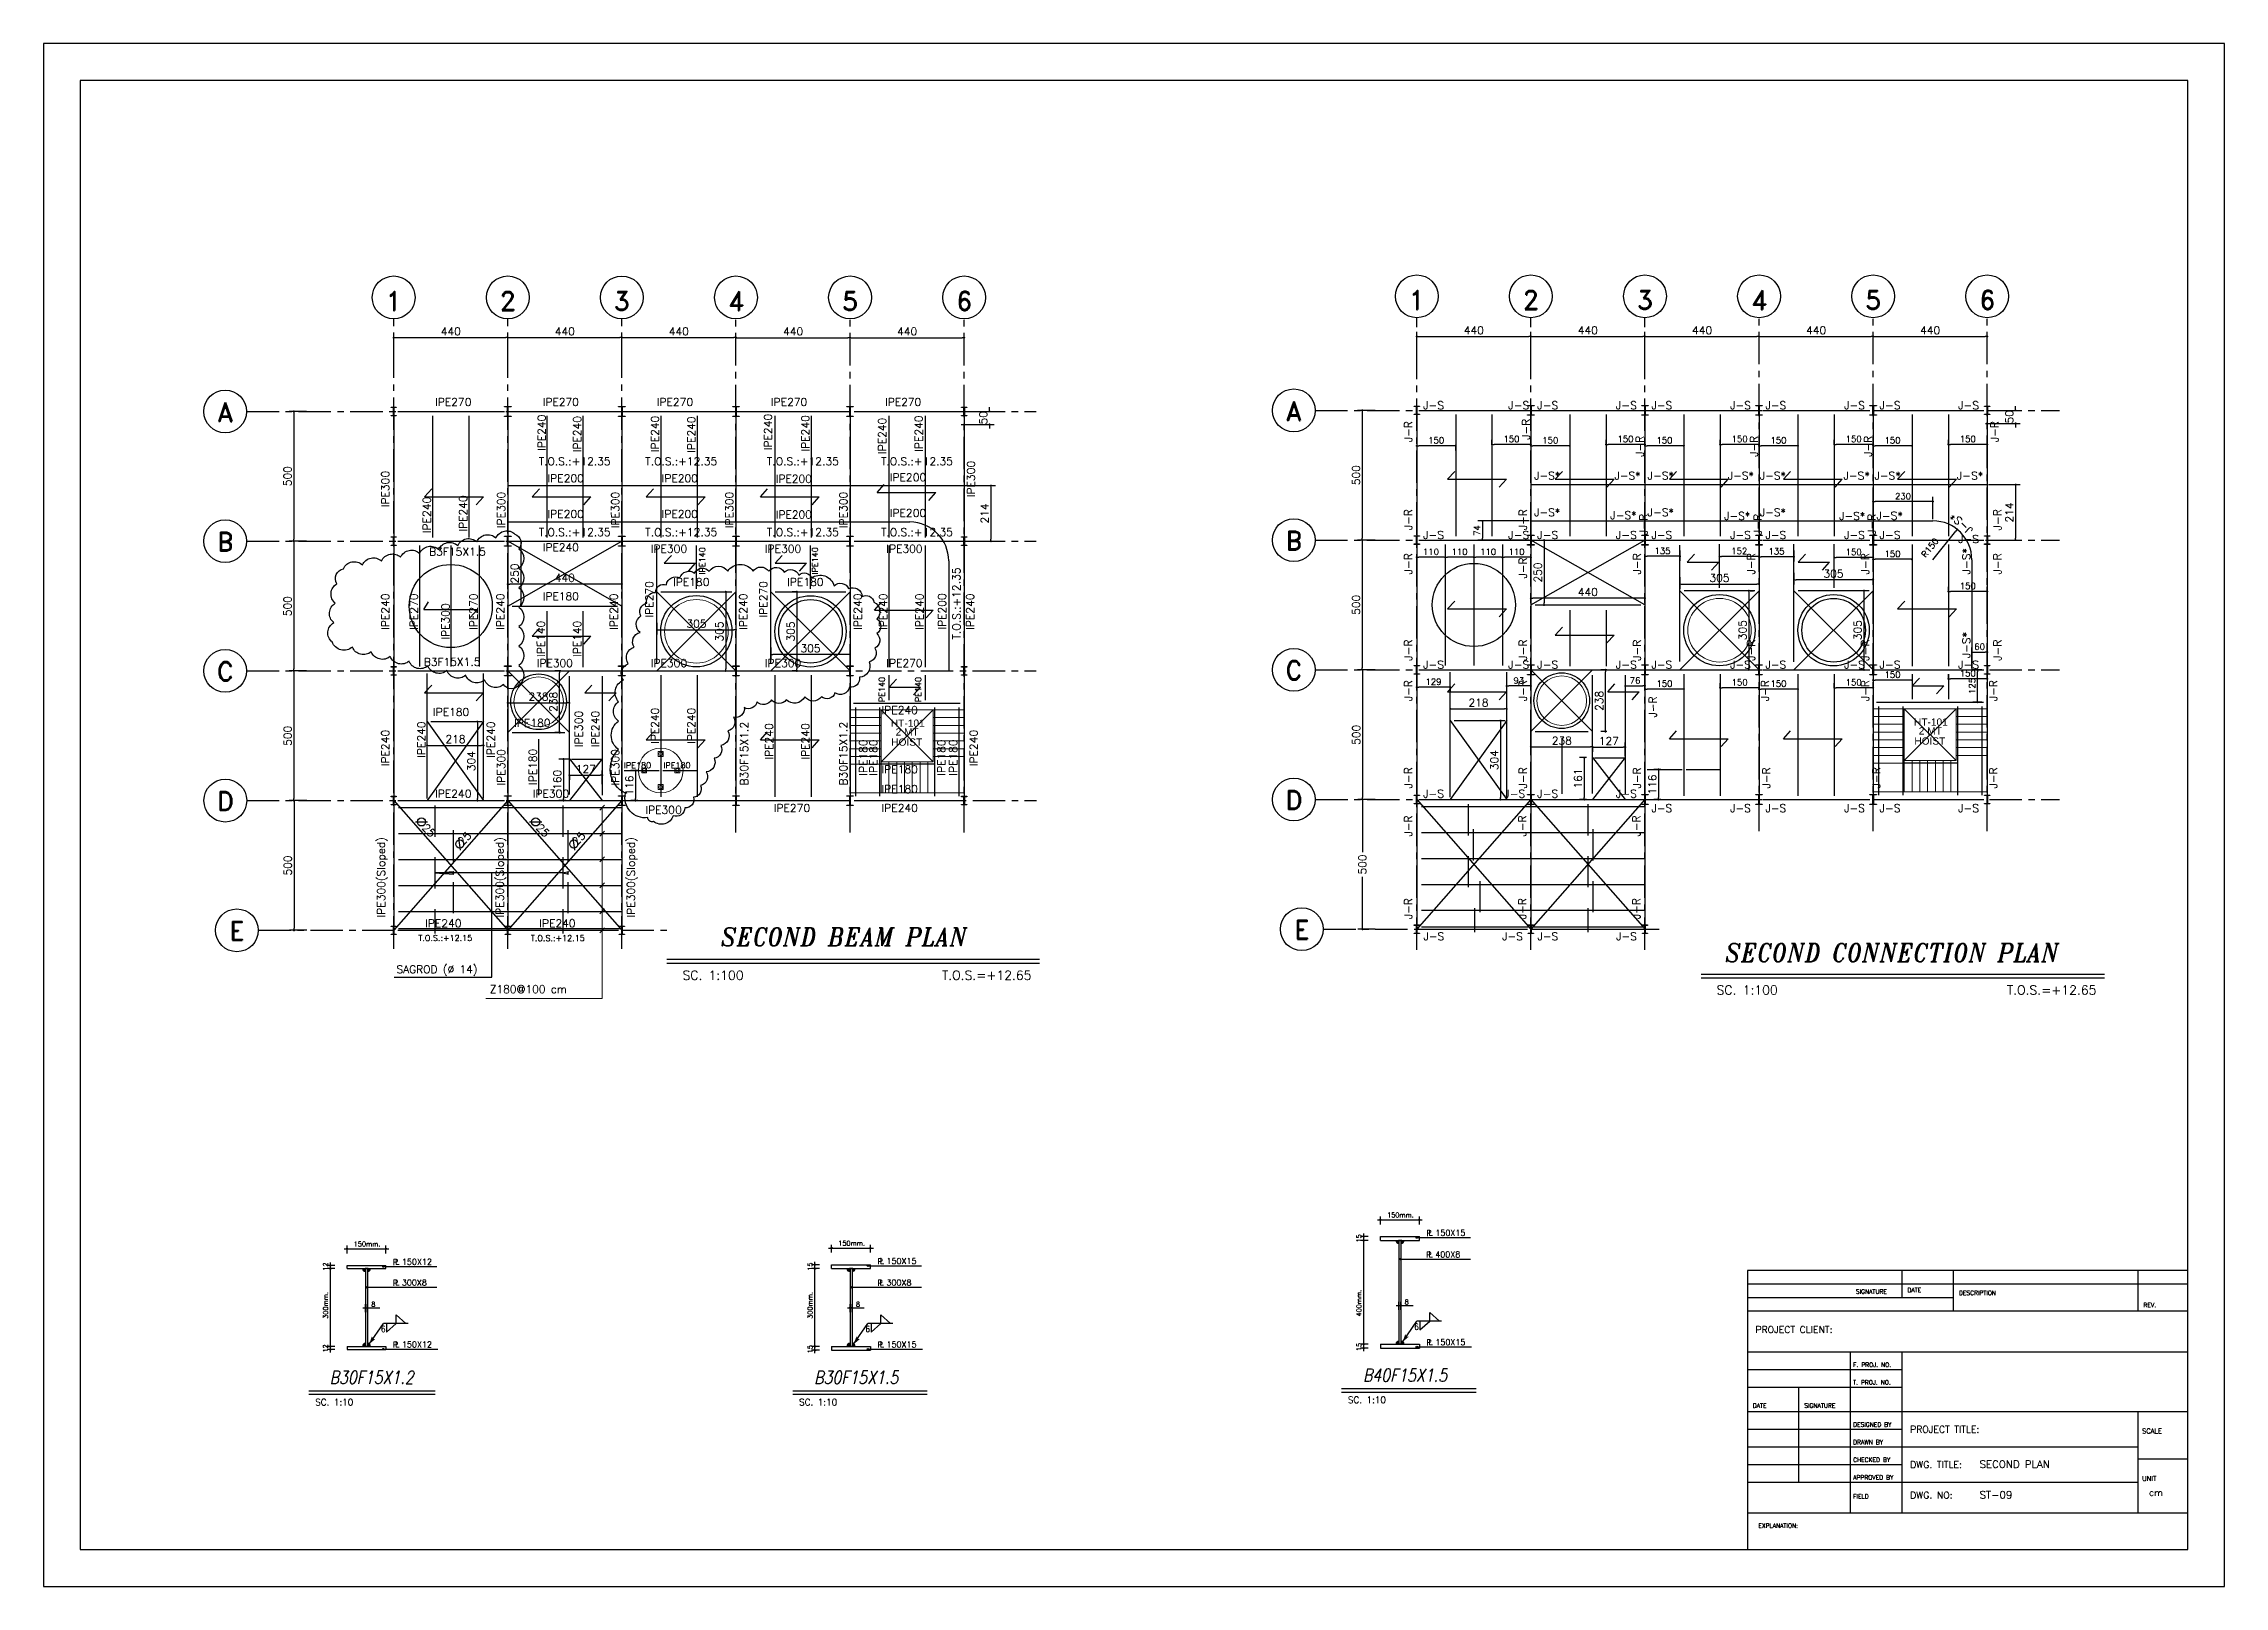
# Model space of a CAD drawing. Header units: inches. Extents: x 460503 to 460688, y 47570 to 48852.
# Drawn here: x 460506 to 460590.1, y 48292.9 to 48352.3 of the extents above; entities that cross this region are included whole.
import ezdxf
from ezdxf.enums import TextEntityAlignment as Align

# ---------------------------------------------------------------- set-up
doc = ezdxf.new("R2010")
doc.units = ezdxf.units.IN
doc.header["$MEASUREMENT"] = 0
for name, pattern in [('CENTER', [2, 1.25, -0.25, 0.25, -0.25]), ('chained', [24, 10.909091, -6, 1.090909, -6]), ('DASHDOTX2', [2, 1, -0.5, 0, -0.5]), ('HIDDEN', [0.375, 0.25, -0.125])]:
    doc.linetypes.add(name, pattern=pattern)
for name, color, linetype, lineweight in [('0 - CIVIL', 8, 'Continuous', 0), ('2', 2, 'Continuous', 9), ('EQUIPMENT', 142, 'Continuous', 15), ('TEXT', 250, 'Continuous', 30)]:
    doc.layers.add(name, color=color, linetype=linetype, lineweight=lineweight)
for name, color, linetype in [('1', 1, 'Continuous'), ('1R', 1, 'Continuous'), ('3', 3, 'HIDDEN'), ('3G', 3, 'Continuous'), ('4C', 4, 'Continuous'), ('6M', 6, 'Continuous'), ('7', 7, 'Continuous'), ('AA_CUT OUT', 74, 'Continuous'), ('Ax', 1, 'DASHDOTX2'), ('AXE', 1, 'CENTER'), ('DIM', 8, 'Continuous'), ('dim-plan', 1, 'Continuous'), ('DIM1', 1, 'Continuous'), ('E10', 3, 'Continuous'), ('lateral brace', 5, 'Continuous'), ('Layer4', 118, 'Continuous'), ('TEXT-1', 3, 'Continuous'), ('tir', 92, 'Continuous'), ('TIRCHE', 3, 'Continuous'), ('wall', 4, 'Continuous')]:
    doc.layers.add(name, color=color, linetype=linetype)
doc.styles.add('E100', font='SIMPLEX.shx', dxfattribs={"width": 0.7})
doc.styles.add('ITALICT', font='italict')
doc.styles.add('ROMAND', font='ROMAND.shx')
doc.styles.add('ROMANS', font='ROMANS', dxfattribs={"width": 0.8})
doc.styles.add('ROMANT', font='romant')
doc.styles.add('SES-ARIAL', font='arial.ttf')
doc.dimstyles.new('1-100', dxfattribs={"dimtxt": 0.3, "dimasz": 0.08, "dimexe": 0.18, "dimexo": 0.0625, "dimgap": 0.09, "dimtad": 1, "dimdec": 0, "dimlfac": 100, "dimdsep": 46, "dimtxsty": 'ROMANT', "dimblk": 'DOT', "dimcen": 0.09, "dimclrd": 1, "dimclre": 1, "dimclrt": 3, "dimadec": 0, "dimazin": 0, "dimtfac": 1, "dimtdec": 0, "dimtix": 1, "dimtofl": 0, "dimtmove": 2, "dimatfit": 3, "dimldrblk": 'DOT', "dimfxl": 1, "dimtolj": 1, "dimarcsym": 0})
doc.dimstyles.new('Copy of 1-100', dxfattribs={"dimtxt": 0.24, "dimasz": 0.08, "dimexe": 0.18, "dimexo": 0.0625, "dimgap": 0.09, "dimtad": 1, "dimdec": 0, "dimlfac": 100, "dimdsep": 46, "dimtxsty": 'ROMANT', "dimblk": 'DOT', "dimcen": 0.09, "dimclrd": 1, "dimclre": 1, "dimclrt": 3, "dimadec": 0, "dimazin": 0, "dimtfac": 1, "dimtdec": 0, "dimtix": 1, "dimtofl": 0, "dimtmove": 2, "dimatfit": 3, "dimldrblk": 'DOT', "dimfxl": 1, "dimtolj": 1, "dimarcsym": 0})

msp = doc.modelspace()

# ---------------------------------------------------------------- texts
at = {"layer": '1', "style": 'ROMANS'}
for s, height, p in [('SIGNATURE', 0.167417309, (460575.93403606, 48304.14136685)), ('DATE', 0.167417309, (460577.92211661, 48304.19368476)), ('DESCRIPTION', 0.1674173092, (460579.91019716, 48304.08904894)), ('REV.', 0.167417309, (460587.0254328, 48303.61818776)), ('PROJECT CLIENT:', 0.2615895456, (460572.06251079, 48302.62688533)), ('F. PROJ. NO.', 0.1674173092, (460575.82940024, 48301.31619976)), ('T. PROJ. NO.', 0.1674173092, (460575.82940024, 48300.63606694)), ('DATE', 0.167417309, (460571.95787497, 48299.74666249)), ('SIGNATURE', 0.167417309, (460573.94595552, 48299.74666249)), ('DESIGNED BY', 0.1674173092, (460575.82940024, 48299.01421176)), ('PROJECT TITLE:', 0.2615895456, (460578.02675243, 48298.78256835)), ('SCALE', 0.188344473, (460586.97311489, 48298.75262221)), ('CHECKED BY', 0.167417309, (460575.82940024, 48297.65394612)), ('DRAWN BY', 0.167417309, (460575.82940024, 48298.33407894)), ('APPROVED BY', 0.1674173092, (460575.82940024, 48296.9738133)), ('DWG. TITLE:', 0.2615895456, (460578.02675243, 48297.42230272)), ('UNIT', 0.188344473, (460586.97311489, 48296.92149539)), ('FIELD', 0.167417309, (460575.82940024, 48296.24136258)), ('DWG. NO:', 0.261589546, (460578.02675243, 48296.24136258)), ('cm', 0.261589546, (460587.23470443, 48296.34599839)), ('EXPLANATION:', 0.1674173092, (460572.17270318, 48295.1126235))]:
    msp.add_text(s, height=height, dxfattribs=at).set_placement(p)
at = {"layer": '2', "lineweight": 20, "style": 'ROMANT'}
for s, p in [('SAGROD (%%C 14)', (460519.65550756, 48316.49277403, 0.00000028)), ('Z180@100 cm', (460523.24791881, 48315.72842308, -0.00000059))]:
    msp.add_text(s, height=0.3, rotation=359.9949993671, dxfattribs=at).set_placement(p)
at = {"layer": '3', "color": 3, "style": 'ROMAND'}
for s, p in [('1', (460519.54768776, 48342.40284329, 0.00000001)), ('2', (460523.94768776, 48342.40284329, 0.00000001)), ('3', (460528.34768775, 48342.40254125, 0.00000001)), ('4', (460532.74768776, 48342.40284329, 0.00000001)), ('5', (460537.14768776, 48342.40284329, 0.00000001)), ('6', (460541.54768776, 48342.40284329, 0.00000001)), ('1', (460559.00268377, 48342.44455287, 0.00000001)), ('2', (460563.40268377, 48342.44455287, 0.00000001)), ('3', (460567.80268376, 48342.44425082, 0.00000001)), ('4', (460572.20268377, 48342.44455287, 0.00000001)), ('5', (460576.60268377, 48342.44455287, 0.00000001)), ('6', (460581.00268377, 48342.44455287, 0.00000001)), ('A', (460513.05025289, 48338.12772114, 0.00000001)), ('A', (460554.25827796, 48338.16943072, 0.00000001)), ('B', (460513.05025289, 48333.12772114, 0.00000001)), ('B', (460554.25827796, 48333.16943072, 0.00000001)), ('C', (460513.05025289, 48328.12772114, 0.00000001)), ('C', (460554.25827796, 48328.16943072, 0.00000001)), ('D', (460513.05519922, 48323.12772114, 0.00000001)), ('D', (460554.26322429, 48323.16943072, 0.00000001)), ('E', (460513.50296185, 48318.12772114, 0.00000001)), ('E', (460554.56714558, 48318.16943058, 0.00000001))]:
    msp.add_text(s, height=0.7299072, dxfattribs=at).set_placement(p, align=Align.MIDDLE_CENTER)
at = {"layer": '3G', "style": 'ROMANS'}
for s, height, p in [('SC. 1:100', 0.35, (460530.68426693, 48316.24099131)), ('T.O.S.=+12.65', 0.35, (460540.68893943, 48316.24099131)), ('SC. 1:100', 0.35, (460570.56327579, 48315.66901236)), ('T.O.S.=+12.65', 0.35, (460581.75882496, 48315.66901236)), ('150mm.', 0.1848, (460557.85634849, 48307.08064768, -0.00499999)), ('P', 0.225, (460559.37102986, 48306.36245521, -0.00499999)), ('L', 0.225, (460559.45366882, 48306.38019015, -0.00499999)), ('150X15', 0.225, (460559.71659814, 48306.3722833, -0.00499999)), ('150mm.', 0.1848, (460518.00413421, 48305.96383751, -0.00499999)), ('P', 0.225, (460519.51881558, 48305.24564504, -0.00499999)), ('L', 0.225, (460519.60145453, 48305.26337997, -0.00499999)), ('150X12', 0.225, (460519.86438386, 48305.25547313, -0.00499999)), ('150mm.', 0.1848, (460536.69149109, 48305.99383751, -0.00499999)), ('P', 0.225, (460538.20617246, 48305.27564504, -0.00499999)), ('L', 0.225, (460538.28881142, 48305.29337997, -0.00499999)), ('150X15', 0.225, (460538.55174074, 48305.28547313, -0.00499999)), ('P', 0.225, (460559.36790236, 48305.53248255, -0.00499999)), ('L', 0.225, (460559.45054131, 48305.55021748, -0.00499999)), ('400X8', 0.225, (460559.71347063, 48305.54231064, -0.00499999)), ('P', 0.225, (460519.51568807, 48304.44567237, -0.00499999)), ('L', 0.225, (460519.59832702, 48304.46340731, -0.00499999)), ('300X8', 0.225, (460519.86125635, 48304.45550046, -0.00499999)), ('P', 0.225, (460538.20304495, 48304.44567237, -0.00499999)), ('L', 0.225, (460538.28568391, 48304.46340731, -0.00499999)), ('300X8', 0.225, (460538.54861323, 48304.45550046, -0.00499999)), ('8', 0.1848, (460518.68306894, 48303.64209452, -0.00499999)), ('8', 0.1848, (460537.37042582, 48303.64209452, -0.00499999)), ('8', 0.1848, (460558.53528323, 48303.7289047, -0.00499999)), ('P', 0.225, (460519.51881558, 48302.06220199, -0.00499999)), ('L', 0.225, (460519.60145453, 48302.07993692, -0.00499999)), ('150X12', 0.225, (460519.86438386, 48302.07203008, -0.00499999)), ('P', 0.225, (460538.20617246, 48302.06220199, -0.00499999)), ('L', 0.225, (460538.28881142, 48302.07993692, -0.00499999)), ('150X15', 0.225, (460538.55174074, 48302.07203008, -0.00499999)), ('P', 0.225, (460559.37102986, 48302.14901216, -0.00499999)), ('L', 0.225, (460559.45366882, 48302.16674709, -0.00499999)), ('150X15', 0.225, (460559.71659814, 48302.15884025, -0.00499999)), ('SC. 1:10', 0.249999993, (460516.51976411, 48299.8349602, -0.00499999)), ('SC. 1:10', 0.249999993, (460535.17992841, 48299.8349602, -0.00499999)), ('SC. 1:10', 0.249999993, (460556.34478581, 48299.92177038, -0.00499999))]:
    msp.add_text(s, height=height, dxfattribs=at).set_placement(p)
for s, p in [('15', (460556.86234373, 48306.11238617, -0.00499999)), ('12', (460517.01012945, 48305.025576, -0.00499999)), ('15', (460535.69748633, 48305.025576, -0.00499999)), ('300mm.', (460517.01012945, 48303.17425751, -0.00499999)), ('300mm.', (460535.69748633, 48303.17425751, -0.00499999)), ('400mm.', (460556.86234373, 48303.26106768, -0.00499999)), ('12', (460517.01012945, 48301.87192786, -0.00499999)), ('15', (460535.69748633, 48301.84192786, -0.00499999)), ('15', (460556.86234373, 48301.92873804, -0.00499999))]:
    msp.add_text(s, height=0.1848, rotation=90, dxfattribs=at).set_placement(p)
at = {"layer": '3G', "style": 'ROMANS', "width": 0.8}
for p in [(460519.0525149, 48302.65631176, -0.00499999), (460537.73987178, 48302.65631176, -0.00499999), (460558.90472919, 48302.74312193, -0.00499999)]:
    msp.add_text('6', height=0.25, dxfattribs=at).set_placement(p)
at = {"layer": '4C', "style": 'ITALICT'}
for s, height, width, p in [('SECOND BEAM PLAN', 0.7, 0.9, (460532.16021132, 48317.54511257)), ('SECOND CONNECTION PLAN', 0.7, 0.9, (460570.89108783, 48316.93600192)), ('B30F15X1.2', 0.5, 0.8, (460517.07585852, 48300.66400662, -0.00499999)), ('B30F15X1.5', 0.5, 0.8, (460535.7632154, 48300.66400662, -0.00499999)), ('B40F15X1.5', 0.5, 0.8, (460556.92807281, 48300.75081679, -0.00499999))]:
    msp.add_text(s, height=height, dxfattribs=dict(at, width=width)).set_placement(p)
at = {"layer": 'E10', "color": 3, "style": 'E100'}
for s, p in [('SECOND PLAN', (460580.70460128, 48297.42230272)), ('ST-09', (460580.70460128, 48296.24136258))]:
    msp.add_text(s, height=0.28865, dxfattribs=at).set_placement(p)
at = {"layer": 'TEXT', "color": 2, "style": 'ROMANT'}
for s, height, rotation, p in [('IPE270', 0.302224371, 0.0817054825, (460521.14352873, 48338.36038608, 0.00000016)), ('IPE270', 0.302224371, 0.0817054825, (460525.29352873, 48338.36038608, 0.00000016)), ('IPE270', 0.302224371, 0.0817054825, (460529.69352872, 48338.36008403, 0.00000016)), ('IPE270', 0.302224371, 0.0817054825, (460534.09352873, 48338.36038608, 0.00000016)), ('IPE270', 0.302224371, 0.0817054825, (460538.49352873, 48338.36038608, 0.00000016)), ('J-S', 0.302224371, 0.0817054825, (460559.24811646, 48338.23469495, 0.00000016)), ('J-S', 0.302224371, 0.0817054825, (460562.530024, 48338.23469495, 0.00000016)), ('J-S', 0.302224371, 0.0817054825, (460563.64811645, 48338.23469495, 0.00000016)), ('J-S', 0.302224371, 0.0817054825, (460566.68002399, 48338.23469495, 0.00000016)), ('J-S', 0.302224371, 0.0817054825, (460568.04811646, 48338.23469495, 0.00000016)), ('J-S', 0.302224371, 0.0817054825, (460571.080024, 48338.23469495, 0.00000016)), ('J-S', 0.302224371, 0.0817054825, (460572.44811646, 48338.23469495, 0.00000016)), ('J-S', 0.302224371, 0.0817054825, (460575.480024, 48338.23469495, 0.00000016)), ('J-S', 0.302224371, 0.0817054825, (460576.84811646, 48338.23469495, 0.00000016)), ('J-S', 0.302224371, 0.0817054825, (460579.880024, 48338.23469495, 0.00000016)), ('IPE240', 0.302224371, 90.081705482, (460525.40417807, 48336.62517191, 0.00000016)), ('IPE240', 0.302224371, 90.081705482, (460526.77545744, 48336.57349586, 0.00000016)), ('IPE240', 0.302224371, 90.081705482, (460529.77545746, 48336.58131062, 0.00000016)), ('IPE240', 0.302224371, 90.081705482, (460531.17545745, 48336.55530443, 0.00000016)), ('IPE240', 0.302224371, 90.081705482, (460534.13230683, 48336.65315988, 0.00000016)), ('IPE240', 0.302224371, 90.081705482, (460535.57545745, 48336.60284054, 0.00000016)), ('IPE240', 0.302224371, 90.081705482, (460538.5374622, 48336.50566974, 0.00000016)), ('IPE240', 0.302224371, 90.081705482, (460539.94672606, 48336.59367412, 0.00000016)), ('J-R', 0.302224371, 90.081705482, (460558.82313983, 48336.96288019, 0.00000016)), ('J-R', 0.302224371, 90.081705482, (460563.3678712, 48337.05342176, 0.00000016)), ('J-R', 0.302224371, 90.081705482, (460581.43491852, 48336.96074247, 0.00000016)), ('J-R', 0.302224371, 90.081705482, (460567.75436618, 48336.39247705, 0.00000016)), ('J-R', 0.302224371, 90.081705482, (460572.15436619, 48336.3927791, 0.00000016)), ('J-R', 0.302224371, 90.081705482, (460576.55436619, 48336.39491682, 0.00000016)), ('IPE300', 0.302224371, 90.081705482, (460519.37301699, 48334.45491137, 0.00000016)), ('T.O.S.:+12.35', 0.3022243714, 0.0817054825, (460525.13977052, 48336.07227717, 0.00000016)), ('IPE200', 0.302224371, 0.0817054825, (460525.47904793, 48335.41784257, 0.00000016)), ('T.O.S.:+12.35', 0.3022243714, 0.0817054825, (460529.24848785, 48336.07227717, 0.00000016)), ('IPE200', 0.302224371, 0.0817054825, (460529.87904794, 48335.41814462, 0.00000016)), ('T.O.S.:+12.35', 0.3022243714, 0.0817054825, (460533.93977053, 48336.07227717, 0.00000016)), ('IPE200', 0.302224371, 0.0817054825, (460534.27904794, 48335.39841718, 0.00000016)), ('T.O.S.:+12.35', 0.3022243714, 0.0817054825, (460538.33977053, 48336.07227717, 0.00000016)), ('IPE200', 0.302224371, 0.0817054825, (460538.67904794, 48335.45839902, 0.00000016)), ('IPE300', 0.302224371, 90.081705482, (460541.96227498, 48334.84218158, 0.00000016)), ('J-S*', 0.302224371, 0.0817054825, (460563.52605308, 48335.51756484, 0.00000016)), ('J-S*', 0.302224371, 0.0817054825, (460566.62346875, 48335.51756484, 0.00000016)), ('J-S*', 0.302224371, 0.0817054825, (460567.90292441, 48335.51756484, 0.00000016)), ('J-S*', 0.302224371, 0.0817054825, (460570.99329151, 48335.51756484, 0.00000016)), ('J-S*', 0.302224371, 0.0817054825, (460572.22353444, 48335.51756484, 0.00000016)), ('J-S*', 0.302224371, 0.0817054825, (460575.45777237, 48335.51756484, 0.00000016)), ('J-S*', 0.302224371, 0.0817054825, (460576.65267403, 48335.51756484, 0.00000016)), ('J-S*', 0.302224371, 0.0817054825, (460579.83004303, 48335.51756484, 0.00000016)), ('IPE240', 0.302224371, 90.081705482, (460520.97545746, 48333.4560699, 0.00000016)), ('IPE240', 0.302224371, 90.081705482, (460522.37545745, 48333.51593539, 0.00000016)), ('IPE300', 0.302224371, 90.081705482, (460523.842077, 48333.6512507, 0.00000016)), ('IPE300', 0.302224371, 90.081705482, (460528.24207698, 48333.65094865, 0.00000016)), ('IPE300', 0.302224371, 90.081705482, (460532.64207699, 48333.6512507, 0.00000016)), ('IPE300', 0.302224371, 90.081705482, (460537.04207699, 48333.6512507, 0.00000016)), ('IPE200', 0.302224371, 0.0817054825, (460525.47904793, 48334.03979901, 0.00000016)), ('IPE200', 0.302224371, 0.0817054825, (460529.87904794, 48334.04010106, 0.00000016)), ('IPE200', 0.302224371, 0.0817054825, (460534.27904794, 48334.02037362, 0.00000016)), ('IPE200', 0.302224371, 0.0817054825, (460538.67904794, 48334.08035546, 0.00000016)), ('J-R', 0.302224371, 90.081705482, (460558.82313983, 48333.56473669, 0.00000016)), ('J-R', 0.302224371, 90.081705482, (460563.24506695, 48333.56473669, 0.00000016)), ('J-S*', 0.302224371, 0.0817054825, (460563.52605308, 48334.10893002, 0.00000016)), ('J-S*', 0.302224371, 0.0817054825, (460566.46375727, 48333.99671014, 0.00000016)), ('J-R', 0.302224371, 90.081705482, (460567.89608407, 48333.38157334, 0.00000016)), ('J-S*', 0.302224371, 0.0817054825, (460567.90292441, 48334.10893002, 0.00000016)), ('J-S*', 0.302224371, 0.0817054825, (460570.85383754, 48333.96936875, 0.00000016)), ('J-R', 0.302224371, 90.081705482, (460572.29608408, 48333.38187539, 0.00000016)), ('J-S*', 0.302224371, 0.0817054825, (460572.22353444, 48334.10893002, 0.00000016)), ('J-S*', 0.302224371, 0.0817054825, (460575.28631739, 48333.96350988, 0.00000016)), ('J-R', 0.302224371, 90.081705482, (460576.69608408, 48333.38401311, 0.00000016)), ('J-S*', 0.302224371, 0.0817054825, (460576.73135543, 48333.9740258, 0.00000016)), ('J-S*', 0.302224371, 137.0460992338, (460580.47073256, 48333.59625254, 0.00000016)), ('J-R', 0.302224371, 90.081705482, (460581.545875, 48333.56259897, 0.00000016)), ('T.O.S.:+12.35', 0.3022243714, 0.0817054825, (460525.13977052, 48333.34037461, 0.00000016)), ('T.O.S.:+12.35', 0.3022243714, 0.0817054825, (460529.24848785, 48333.34037461, 0.00000016)), ('T.O.S.:+12.35', 0.3022243714, 0.0817054825, (460533.93977053, 48333.34037461, 0.00000016)), ('T.O.S.:+12.35', 0.3022243714, 0.0817054825, (460538.33977053, 48333.34037461, 0.00000016)), ('J-S', 0.302224371, 0.0817054825, (460559.24811646, 48333.23469495, 0.00000016)), ('J-S', 0.302224371, 0.0817054825, (460562.530024, 48333.23469495, 0.00000016)), ('J-S', 0.302224371, 0.0817054825, (460563.64811645, 48333.23469495, 0.00000016)), ('J-S', 0.302224371, 0.0817054825, (460566.68002399, 48333.23469495, 0.00000016)), ('J-S', 0.302224371, 0.0817054825, (460568.04811646, 48333.23469495, 0.00000016)), ('J-S', 0.302224371, 0.0817054825, (460571.080024, 48333.23469495, 0.00000016)), ('J-S', 0.302224371, 0.0817054825, (460572.44811646, 48333.23469495, 0.00000016)), ('J-S', 0.302224371, 0.0817054825, (460575.480024, 48333.23469495, 0.00000016)), ('J-S', 0.302224371, 0.0817054825, (460576.84811646, 48333.23469495, 0.00000016)), ('J-S', 0.302224371, 0.0817054825, (460579.880024, 48333.07797916, 0.00000016)), ('B3F15X1.5', 0.302224371, 0.0817054825, (460520.91121073, 48332.58919789, 0.00000016)), ('IPE240', 0.302224371, 0.0817054825, (460525.29352873, 48332.75969197, 0.00000016)), ('IPE300', 0.302224371, 0.0817054825, (460529.46121073, 48332.6998516, 0.00000016)), ('IPE140', 0.226668279, 90.081705482, (460531.55822897, 48331.86331491, 0.00000012)), ('IPE300', 0.302224371, 0.0817054825, (460533.86121073, 48332.6998516, 0.00000016)), ('IPE140', 0.226668279, 90.081705482, (460535.90574856, 48331.86331491, 0.00000012)), ('IPE300', 0.302224371, 0.0817054825, (460538.54282672, 48332.6998516, 0.00000016)), ('J-R', 0.302224371, 90.081705482, (460558.82313983, 48331.86566494, 0.00000016)), ('J-R', 0.302224371, 90.081705482, (460563.24506695, 48331.7081806, 0.00000016)), ('J-R', 0.302224371, 90.081705482, (460567.64506693, 48331.86322517, 0.00000016)), ('J-R', 0.302224371, 90.081705482, (460572.04506695, 48331.86352722, 0.00000016)), ('J-R', 0.302224371, 90.081705482, (460576.44506694, 48331.86566494, 0.00000016)), ('J-S*', 0.302224371, 90.081705482, (460580.34606891, 48331.86591704, 0.00000016)), ('J-R', 0.302224371, 90.081705482, (460581.545875, 48331.86352722, 0.00000016)), ('IPE270', 0.302224371, 90.081705482, (460529.55748389, 48330.20640813, 0.00000016)), ('IPE180', 0.302224371, 0.0817054825, (460530.32185747, 48331.41891289, 0.00000016)), ('IPE270', 0.302224371, 90.081705482, (460533.95374998, 48330.20640813, 0.00000016)), ('IPE180', 0.302224371, 0.0817054825, (460534.72185747, 48331.41891289, 0.00000016)), ('T.O.S.:+12.35', 0.3022243714, 90.081705482, (460541.402115, 48329.35968374, 0.00000016)), ('IPE240', 0.302224371, 90.081705482, (460519.37301699, 48329.72967183, 0.00000016)), ('IPE270', 0.302224371, 90.081705482, (460520.47545764, 48329.72967183, 0.00000016)), ('IPE300', 0.302224371, 90.081705482, (460521.69599429, 48329.35303023, 0.00000016)), ('IPE270', 0.302224371, 90.081705482, (460522.77545764, 48329.72967184, 0.00000016)), ('IPE240', 0.302224371, 90.081705482, (460523.81229401, 48329.72967183, 0.00000016)), ('IPE180', 0.302224371, 0.0817054825, (460525.29352873, 48330.86624872, 0.00000016)), ('IPE240', 0.302224371, 90.081705482, (460528.18664634, 48329.72967183, 0.00000016)), ('IPE240', 0.302224371, 90.081705482, (460533.17804493, 48329.72967183, 0.00000016)), ('IPE240', 0.302224371, 90.081705482, (460537.5943631, 48329.72967183, 0.00000016)), ('IPE240', 0.302224371, 90.081705482, (460538.57545746, 48329.72967183, 0.00000016)), ('IPE240', 0.302224371, 90.081705482, (460539.97545745, 48329.72936978, 0.00000016)), ('IPE200', 0.302224371, 90.081705482, (460540.84738773, 48329.73877141, 0.00000016)), ('IPE240', 0.302224371, 90.081705482, (460541.92807773, 48329.72967183, 0.00000016)), ('IPE140', 0.302224371, 90.081705482, (460525.37545709, 48328.6820245, 0.00000016)), ('IPE140', 0.302224371, 90.081705482, (460526.77545708, 48328.6820245, 0.00000016)), ('J-R', 0.302224371, 90.081705482, (460558.82313983, 48328.53754604, 0.00000016)), ('J-R', 0.302224371, 90.081705482, (460563.24506695, 48328.53754604, 0.00000016)), ('J-R', 0.302224371, 90.081705482, (460567.64506693, 48328.53510628, 0.00000016)), ('J-R', 0.302224371, 90.081705482, (460572.04506695, 48328.53540832, 0.00000016)), ('J-R', 0.302224371, 90.081705482, (460576.44506694, 48328.53754604, 0.00000016)), ('J-S*', 0.302224371, 90.081705482, (460580.34606891, 48328.63632804, 0.00000016)), ('J-R', 0.302224371, 90.081705482, (460581.545875, 48328.53540832, 0.00000016)), ('B3F15X1.5', 0.302224371, 0.0817054825, (460520.70217658, 48328.3398652, 0.00000016)), ('IPE300', 0.302224371, 0.0817054825, (460525.06121036, 48328.29374765, 0.00000016)), ('IPE300', 0.302224371, 0.0817054825, (460529.46121073, 48328.29374765, 0.00000016)), ('IPE300', 0.302224371, 0.0817054825, (460533.86121073, 48328.29374765, 0.00000016)), ('IPE270', 0.302224371, 0.0817054825, (460538.54282672, 48328.29374765, 0.00000016)), ('J-S', 0.302224371, 0.0817054825, (460559.24808313, 48328.23469495, 0.00000016)), ('J-S', 0.302224371, 0.0817054825, (460562.52999067, 48328.23469495, 0.00000016)), ('J-S', 0.302224371, 0.0817054825, (460563.64808312, 48328.23469495, 0.00000016)), ('J-S', 0.302224371, 0.0817054825, (460566.67999066, 48328.23469495, 0.00000016)), ('J-S', 0.302224371, 0.0817054825, (460568.04808313, 48328.23469495, 0.00000016)), ('J-S', 0.302224371, 0.0817054825, (460571.07999067, 48328.23469495, 0.00000016)), ('J-S', 0.302224371, 0.0817054825, (460572.44808313, 48328.23469495, 0.00000016)), ('J-S', 0.302224371, 0.0817054825, (460575.47999067, 48328.23469495, 0.00000016)), ('J-S', 0.302224371, 0.0817054825, (460576.84808313, 48328.23469495, 0.00000016)), ('J-S', 0.302224371, 0.0817054825, (460579.87999067, 48328.23469495, 0.00000016)), ('IPE140', 0.226668279, 90.081705482, (460538.48797702, 48326.86331491, 0.00000012)), ('IPE140', 0.226668279, 90.081705482, (460539.88797701, 48326.86331491, 0.00000012)), ('J-R', 0.302224371, 90.081705482, (460558.82313983, 48326.9758107, 0.00000016)), ('J-R', 0.302224371, 90.081705482, (460563.24506695, 48326.9758107, 0.00000016)), ('J-R', 0.302224371, 90.081705482, (460572.58097639, 48326.97367298, 0.00000016)), ('J-R', 0.302224371, 90.081705482, (460576.44506694, 48326.9758107, 0.00000016)), ('J-R', 0.302224371, 90.081705482, (460581.38649501, 48326.97367298, 0.00000016)), ('IPE180', 0.302224371, 0.0817054825, (460521.06027937, 48326.41065058, 0.00000016)), ('IPE300', 0.302224371, 90.081705482, (460526.83584827, 48325.20640813, 0.00000016)), ('IPE240', 0.302224371, 90.081705482, (460527.47451049, 48325.20640813, 0.00000016)), ('IPE240', 0.302224371, 90.081705482, (460529.77545746, 48325.33068688, 0.00000016)), ('IPE240', 0.302224371, 90.081705482, (460531.17545745, 48325.33038483, 0.00000016)), ('IPE240', 0.302224371, 0.0817054825, (460538.36037129, 48326.48187993, 0.00000016)), ('J-R', 0.302224371, 90.081705482, (460568.25309662, 48326.35044012, 0.00000016)), ('IPE240', 0.302224371, 90.081705482, (460519.37301699, 48324.47323784, 0.00000016)), ('IPE240', 0.302224371, 90.081705482, (460520.76498935, 48324.79794351, 0.00000016)), ('IPE240', 0.302224371, 90.081705482, (460523.44318182, 48324.79794351, 0.00000016)), ('IPE180', 0.302224371, 0.0817054825, (460524.19364795, 48325.98922872, 0.00000016)), ('B30F15X1.2', 0.302224371, 90.081705482, (460533.21537161, 48323.73131567, 0.00000016)), ('IPE240', 0.302224371, 90.081705482, (460534.17545746, 48324.72967183, 0.00000016)), ('IPE240', 0.302224371, 90.081705482, (460535.57545745, 48324.72936978, 0.00000016)), ('B30F15X1.2', 0.302224371, 90.081705482, (460537.04207699, 48323.73131567, 0.00000016)), ('IPE180', 0.302224371, 90.081705482, (460537.80520774, 48324.10724693, 0.00000016)), ('IPE180', 0.302224371, 90.081705482, (460538.19434231, 48324.10724693, 0.00000016)), ('IPE180', 0.302224371, 90.081705482, (460540.81669307, 48324.10724693, 0.00000016)), ('IPE180', 0.302224371, 90.081705482, (460541.27350921, 48324.10724693, 0.00000016)), ('IPE240', 0.302224371, 90.081705482, (460542.06260913, 48324.47323784, 0.00000016)), ('IPE300', 0.302224371, 90.081705482, (460523.842077, 48323.73131567, 0.00000016)), ('IPE180', 0.302224371, 90.081705482, (460525.06387091, 48323.74781995, 0.00000016)), ('IPE300', 0.302224371, 90.081705482, (460528.24207698, 48323.73101362, 0.00000016)), ('IPE180', 0.226668279, 0.0817054825, (460528.42529193, 48324.39444052, 0.00000012)), ('IPE180', 0.226668279, 0.0817054825, (460529.94576788, 48324.39444052, 0.00000012)), ('IPE180', 0.302224371, 0.0817054825, (460538.36037109, 48324.20169141, 0.00000016)), ('J-R', 0.302224371, 90.081705482, (460558.82313983, 48323.61598574, 0.00000016)), ('J-R', 0.302224371, 90.081705482, (460563.24506695, 48323.61598574, 0.00000016)), ('J-R', 0.302224371, 90.081705482, (460567.64681639, 48323.61354598, 0.00000016)), ('J-R', 0.302224371, 90.081705482, (460572.63034774, 48323.61384803, 0.00000016)), ('J-R', 0.302224371, 90.081705482, (460576.87714908, 48323.61598574, 0.00000016)), ('J-R', 0.302224371, 90.081705482, (460581.38649501, 48323.61384803, 0.00000016)), ('IPE240', 0.302224371, 0.0817054825, (460521.14352873, 48323.26051752, 0.00000016)), ('IPE300', 0.302224371, 0.0817054825, (460524.91073499, 48323.26051752, 0.00000016)), ('IPE180', 0.302224371, 0.0817054825, (460538.36037109, 48323.43850936, 0.00000016)), ('J-S', 0.302224371, 0.0817054825, (460559.24811646, 48323.25854758, 0.00000016)), ('J-S', 0.302224371, 0.0817054825, (460562.37530525, 48323.25854758, 0.00000016)), ('J-S', 0.302224371, 0.0817054825, (460563.64811645, 48323.25854758, 0.00000016)), ('J-S', 0.302224371, 0.0817054825, (460566.68002399, 48323.25854758, 0.00000016)), ('  25', 0.302224371, 314.6037262349, (460520.32263871, 48322.37183989, -0.00000155)), ('  25', 0.302224371, 314.6037262349, (460524.7226387, 48322.37183989, -0.00000155)), ('IPE300', 0.302224371, 0.0817054825, (460529.25489941, 48322.63671985, 0.00000016)), ('IPE270', 0.302224371, 0.0817054825, (460534.20491557, 48322.70918381, 0.00000016)), ('IPE240', 0.302224371, 0.0817054825, (460538.36037109, 48322.70918381, 0.00000016)), ('J-R', 0.302224371, 90.081705482, (460558.82313983, 48321.75753595, 0.00000016)), ('J-R', 0.302224371, 90.081705482, (460563.22313983, 48321.75753595, 0.00000016)), ('J-R', 0.302224371, 90.081705482, (460567.62313982, 48321.7572339, 0.00000016)), ('J-S', 0.302224371, 0.0817054825, (460568.04811646, 48322.70435893, 0.00000016)), ('J-S', 0.302224371, 0.0817054825, (460571.080024, 48322.70435893, 0.00000016)), ('J-S', 0.302224371, 0.0817054825, (460572.44811646, 48322.70435893, 0.00000016)), ('J-S', 0.302224371, 0.0817054825, (460575.480024, 48322.70435893, 0.00000016)), ('J-S', 0.302224371, 0.0817054825, (460576.84811646, 48322.70435893, 0.00000016)), ('J-S', 0.302224371, 0.0817054825, (460579.880024, 48322.70435893, 0.00000016)), ('IPE300(Sloped)', 0.3022243714, 90.081705482, (460519.2140983, 48318.64414637, 0.00000016)), ('  25', 0.302224371, 45.3962737663, (460521.91698059, 48321.10126608, -0.00000155)), ('IPE300(Sloped)', 0.3022243714, 90.081705482, (460523.7901169, 48318.64414637, 0.00000016)), ('  25', 0.302224371, 45.3962737663, (460526.31698058, 48321.10126608, -0.00000155)), ('IPE300(Sloped)', 0.3022243714, 90.081705482, (460528.84624735, 48318.64414637, 0.00000016)), ('J-R', 0.302224371, 90.081705482, (460558.82313983, 48318.57116179, 0.00000016)), ('J-R', 0.302224371, 90.081705482, (460563.22313983, 48318.57116179, 0.00000016)), ('J-R', 0.302224371, 90.081705482, (460567.62313982, 48318.57085974, 0.00000016)), ('IPE240', 0.302224371, 0.0817054825, (460520.76037108, 48318.26696958, 0.00000016)), ('IPE240', 0.302224371, 0.0817054825, (460525.16037107, 48318.26666754, 0.00000016)), ('J-S', 0.302224371, 0.0817054825, (460559.25597917, 48317.7619863, 0.00000016)), ('J-S', 0.302224371, 0.0817054825, (460562.28788671, 48317.7619863, 0.00000016)), ('J-S', 0.302224371, 0.0817054825, (460563.65597916, 48317.7619863, 0.00000016)), ('J-S', 0.302224371, 0.0817054825, (460566.6878867, 48317.7619863, 0.00000016)), ('T.O.S.:+12.15', 0.2266682785, 0.0817054825, (460520.49603482, 48317.73691007, 0.00000012)), ('T.O.S.:+12.15', 0.2266682785, 0.0817054825, (460524.83481725, 48317.73268247, 0.00000012))]:
    msp.add_text(s, height=height, rotation=rotation, dxfattribs=at).set_placement(p)
at = {"layer": 'TEXT', "color": 7, "char_height": 0.28, "attachment_point": 1, "style": 'SES-ARIAL'}
for s, insert in [('HT-101', (460538.7194234, 48326.27262552)), ('HOIST', (460538.73389074, 48325.54234103)), ('2 MT', (460538.90243339, 48325.93259839)), ('HT-101', (460578.17441941, 48326.3143351)), ('HOIST', (460578.18888675, 48325.58405061)), ('2 MT', (460578.35742941, 48325.97430796))]:
    msp.add_mtext_dynamic_manual_height_columns(s, width=1724.795602451, gutter_width=50, heights=[0], dxfattribs=dict(at, insert=insert))

# ---------------------------------------------------------------- blocks, each defined once
blk = doc.blocks.new('DOT')
at = {"layer": 'DIM', "color": 0, "linetype": 'ByBlock'}
blk.add_line((-0.5, 0), (-1, 0), dxfattribs=at)
at = {"layer": 'DIM', "color": 0, "linetype": 'ByBlock', "const_width": 0.5}
blk.add_lwpolyline([(-0.25, 0, 1), (0.25, 0, 1)], format="xyb", close=True, dxfattribs=at)
blk = doc.blocks.new('*D210')
at = {"layer": 'Defpoints', "color": 0, "transparency": 16777216}
for p in [(460557.455, 48323.188), (460556.905, 48318.188), (460557.455, 48318.188)]:
    blk.add_point(p, dxfattribs=at)
at = {"layer": 'wall', "color": 1, "lineweight": -2, "transparency": 16777216}
for p, q in [((460557.393, 48323.188), (460556.725, 48323.188)), ((460556.905, 48323.108), (460556.905, 48321.164)), ((460556.905, 48318.268), (460556.905, 48320.213)), ((460557.393, 48318.188), (460556.725, 48318.188))]:
    blk.add_line(p, q, dxfattribs=at)
at = {"layer": 'wall', "color": 1, "lineweight": -2, "transparency": 16777216, "xscale": 0.08, "yscale": 0.08, "zscale": 0.08}
for p, rotation in [((460556.905, 48323.188), 90), ((460556.905, 48318.188), 270)]:
    blk.add_blockref('DOT', p, dxfattribs=dict(at, rotation=rotation))
at = {"layer": 'wall', "color": 3, "transparency": 16777216, "insert": (460556.905, 48320.688), "char_height": 0.3, "attachment_point": 5, "rotation": 90, "style": 'ROMANT'}
blk.add_mtext('\\A1;500', dxfattribs=at)
blk = doc.blocks.new('_Dot')
at = {"layer": 'DIM', "color": 0, "lineweight": -2}
blk.add_line((-0.5, 0), (-1, 0), dxfattribs=at)
at = {"layer": 'DIM', "color": 0, "const_width": 0.5}
blk.add_lwpolyline([(-0.25, 0, 1), (0.25, 0, 1)], format="xyb", close=True, dxfattribs=at)
blk = doc.blocks.new('*D236')
at = {"layer": 'Defpoints', "color": 0, "transparency": 16777216}
for p in [(460516.25, 48338.147), (460515.692, 48333.147), (460516.25, 48333.147)]:
    blk.add_point(p, dxfattribs=at)
at = {"layer": 'wall', "color": 1, "lineweight": -2, "transparency": 16777216}
for p, q in [((460516.188, 48338.147), (460515.512, 48338.147)), ((460515.692, 48338.067), (460515.692, 48333.227)), ((460516.188, 48333.147), (460515.512, 48333.147))]:
    blk.add_line(p, q, dxfattribs=at)
at = {"layer": 'wall', "color": 1, "lineweight": -2, "transparency": 16777216, "xscale": 0.08, "yscale": 0.08, "zscale": 0.08}
for p, rotation in [((460515.692, 48338.147), 90), ((460515.692, 48333.147), 270)]:
    blk.add_blockref('DOT', p, dxfattribs=dict(at, rotation=rotation))
at = {"layer": 'wall', "color": 3, "transparency": 16777216, "insert": (460515.452, 48335.647), "char_height": 0.3, "attachment_point": 5, "rotation": 90, "style": 'ROMANT'}
blk.add_mtext('\\A1;500', dxfattribs=at)
blk = doc.blocks.new('*D237')
at = {"layer": 'Defpoints', "color": 0, "transparency": 16777216}
for p in [(460516.25, 48333.147), (460515.692, 48328.147), (460516.25, 48328.147)]:
    blk.add_point(p, dxfattribs=at)
at = {"layer": 'wall', "color": 1, "lineweight": -2, "transparency": 16777216}
for p, q in [((460516.188, 48333.147), (460515.512, 48333.147)), ((460515.692, 48333.067), (460515.692, 48328.227)), ((460516.188, 48328.147), (460515.512, 48328.147))]:
    blk.add_line(p, q, dxfattribs=at)
at = {"layer": 'wall', "color": 1, "lineweight": -2, "transparency": 16777216, "xscale": 0.08, "yscale": 0.08, "zscale": 0.08}
for p, rotation in [((460515.692, 48333.147), 90), ((460515.692, 48328.147), 270)]:
    blk.add_blockref('DOT', p, dxfattribs=dict(at, rotation=rotation))
at = {"layer": 'wall', "color": 3, "transparency": 16777216, "insert": (460515.452, 48330.647), "char_height": 0.3, "attachment_point": 5, "rotation": 90, "style": 'ROMANT'}
blk.add_mtext('\\A1;500', dxfattribs=at)
blk = doc.blocks.new('*D238')
at = {"layer": 'Defpoints', "color": 0, "transparency": 16777216}
for p in [(460516.25, 48328.147), (460515.697, 48323.147), (460516.25, 48323.147)]:
    blk.add_point(p, dxfattribs=at)
at = {"layer": 'wall', "color": 1, "lineweight": -2, "transparency": 16777216}
for p, q in [((460516.188, 48328.147), (460515.517, 48328.147)), ((460515.697, 48328.067), (460515.697, 48323.227)), ((460516.188, 48323.147), (460515.517, 48323.147))]:
    blk.add_line(p, q, dxfattribs=at)
at = {"layer": 'wall', "color": 1, "lineweight": -2, "transparency": 16777216, "xscale": 0.08, "yscale": 0.08, "zscale": 0.08}
for p, rotation in [((460515.697, 48328.147), 90), ((460515.697, 48323.147), 270)]:
    blk.add_blockref('DOT', p, dxfattribs=dict(at, rotation=rotation))
at = {"layer": 'wall', "color": 3, "transparency": 16777216, "insert": (460515.457, 48325.647), "char_height": 0.3, "attachment_point": 5, "rotation": 90, "style": 'ROMANT'}
blk.add_mtext('\\A1;500', dxfattribs=at)
blk = doc.blocks.new('*D239')
at = {"layer": 'Defpoints', "color": 0, "transparency": 16777216}
for p in [(460523.945, 48340.993), (460519.545, 48340.416), (460523.945, 48340.416)]:
    blk.add_point(p, dxfattribs=at)
at = {"layer": 'wall', "color": 1, "lineweight": -2, "transparency": 16777216}
for p, q in [((460519.545, 48340.478), (460519.545, 48341.173)), ((460519.625, 48340.993), (460523.865, 48340.993)), ((460523.945, 48340.478), (460523.945, 48341.173))]:
    blk.add_line(p, q, dxfattribs=at)
at = {"layer": 'wall', "color": 1, "lineweight": -2, "transparency": 16777216, "xscale": 0.08, "yscale": 0.08, "zscale": 0.08, "rotation": 180}
blk.add_blockref('DOT', (460519.545, 48340.993), dxfattribs=at)
at = {"layer": 'wall', "color": 1, "lineweight": -2, "transparency": 16777216, "xscale": 0.08, "yscale": 0.08, "zscale": 0.08}
blk.add_blockref('DOT', (460523.945, 48340.993), dxfattribs=at)
at = {"layer": 'wall', "color": 3, "transparency": 16777216, "insert": (460521.745, 48341.233), "char_height": 0.3, "attachment_point": 5, "style": 'ROMANT'}
blk.add_mtext('\\A1;440', dxfattribs=at)
blk = doc.blocks.new('*D240')
at = {"layer": 'Defpoints', "color": 0, "transparency": 16777216}
for p in [(460528.345, 48340.993), (460523.945, 48340.416), (460528.345, 48340.416)]:
    blk.add_point(p, dxfattribs=at)
at = {"layer": 'wall', "color": 1, "lineweight": -2, "transparency": 16777216}
for p, q in [((460523.945, 48340.478), (460523.945, 48341.173)), ((460524.025, 48340.993), (460528.265, 48340.993)), ((460528.345, 48340.478), (460528.345, 48341.173))]:
    blk.add_line(p, q, dxfattribs=at)
at = {"layer": 'wall', "color": 1, "lineweight": -2, "transparency": 16777216, "xscale": 0.08, "yscale": 0.08, "zscale": 0.08, "rotation": 180}
blk.add_blockref('DOT', (460523.945, 48340.993), dxfattribs=at)
at = {"layer": 'wall', "color": 1, "lineweight": -2, "transparency": 16777216, "xscale": 0.08, "yscale": 0.08, "zscale": 0.08}
blk.add_blockref('DOT', (460528.345, 48340.993), dxfattribs=at)
at = {"layer": 'wall', "color": 3, "transparency": 16777216, "insert": (460526.145, 48341.233), "char_height": 0.3, "attachment_point": 5, "style": 'ROMANT'}
blk.add_mtext('\\A1;440', dxfattribs=at)
blk = doc.blocks.new('*D241')
at = {"layer": 'Defpoints', "color": 0, "transparency": 16777216}
for p in [(460532.745, 48340.993), (460528.345, 48340.416), (460532.745, 48340.416)]:
    blk.add_point(p, dxfattribs=at)
at = {"layer": 'wall', "color": 1, "lineweight": -2, "transparency": 16777216}
for p, q in [((460528.345, 48340.478), (460528.345, 48341.173)), ((460528.425, 48340.993), (460532.665, 48340.993)), ((460532.745, 48340.478), (460532.745, 48341.173))]:
    blk.add_line(p, q, dxfattribs=at)
at = {"layer": 'wall', "color": 1, "lineweight": -2, "transparency": 16777216, "xscale": 0.08, "yscale": 0.08, "zscale": 0.08, "rotation": 180}
blk.add_blockref('DOT', (460528.345, 48340.993), dxfattribs=at)
at = {"layer": 'wall', "color": 1, "lineweight": -2, "transparency": 16777216, "xscale": 0.08, "yscale": 0.08, "zscale": 0.08}
blk.add_blockref('DOT', (460532.745, 48340.993), dxfattribs=at)
at = {"layer": 'wall', "color": 3, "transparency": 16777216, "insert": (460530.545, 48341.233), "char_height": 0.3, "attachment_point": 5, "style": 'ROMANT'}
blk.add_mtext('\\A1;440', dxfattribs=at)
blk = doc.blocks.new('*D242')
at = {"layer": 'Defpoints', "color": 0, "transparency": 16777216}
for p in [(460537.145, 48340.991), (460532.745, 48340.416), (460537.145, 48340.416)]:
    blk.add_point(p, dxfattribs=at)
at = {"layer": 'wall', "color": 1, "lineweight": -2, "transparency": 16777216}
for p, q in [((460532.745, 48340.478), (460532.745, 48341.171)), ((460532.825, 48340.991), (460537.065, 48340.991)), ((460537.145, 48340.478), (460537.145, 48341.171))]:
    blk.add_line(p, q, dxfattribs=at)
at = {"layer": 'wall', "color": 1, "lineweight": -2, "transparency": 16777216, "xscale": 0.08, "yscale": 0.08, "zscale": 0.08, "rotation": 180}
blk.add_blockref('DOT', (460532.745, 48340.991), dxfattribs=at)
at = {"layer": 'wall', "color": 1, "lineweight": -2, "transparency": 16777216, "xscale": 0.08, "yscale": 0.08, "zscale": 0.08}
blk.add_blockref('DOT', (460537.145, 48340.991), dxfattribs=at)
at = {"layer": 'wall', "color": 3, "transparency": 16777216, "insert": (460534.945, 48341.231), "char_height": 0.3, "attachment_point": 5, "style": 'ROMANT'}
blk.add_mtext('\\A1;440', dxfattribs=at)
blk = doc.blocks.new('*D243')
at = {"layer": 'Defpoints', "color": 0, "transparency": 16777216}
for p in [(460541.545, 48340.991), (460537.145, 48340.416), (460541.545, 48340.416)]:
    blk.add_point(p, dxfattribs=at)
at = {"layer": 'wall', "color": 1, "lineweight": -2, "transparency": 16777216}
for p, q in [((460537.145, 48340.478), (460537.145, 48341.171)), ((460537.225, 48340.991), (460541.465, 48340.991)), ((460541.545, 48340.478), (460541.545, 48341.171))]:
    blk.add_line(p, q, dxfattribs=at)
at = {"layer": 'wall', "color": 1, "lineweight": -2, "transparency": 16777216, "xscale": 0.08, "yscale": 0.08, "zscale": 0.08, "rotation": 180}
blk.add_blockref('DOT', (460537.145, 48340.991), dxfattribs=at)
at = {"layer": 'wall', "color": 1, "lineweight": -2, "transparency": 16777216, "xscale": 0.08, "yscale": 0.08, "zscale": 0.08}
blk.add_blockref('DOT', (460541.545, 48340.991), dxfattribs=at)
at = {"layer": 'wall', "color": 3, "transparency": 16777216, "insert": (460539.345, 48341.231), "char_height": 0.3, "attachment_point": 5, "style": 'ROMANT'}
blk.add_mtext('\\A1;440', dxfattribs=at)
blk = doc.blocks.new('*D246')
at = {"layer": 'Defpoints', "color": 0, "transparency": 16777216}
for p in [(460534.092, 48329.113), (460537.145, 48329.113), (460534.092, 48328.776)]:
    blk.add_point(p, dxfattribs=at)
at = {"layer": 'wall', "color": 1, "lineweight": -2, "transparency": 16777216}
for p, q in [((460534.092, 48329.05), (460534.092, 48328.596)), ((460537.145, 48329.05), (460537.145, 48328.596)), ((460537.065, 48328.776), (460534.172, 48328.776))]:
    blk.add_line(p, q, dxfattribs=at)
at = {"layer": 'wall', "color": 1, "lineweight": -2, "transparency": 16777216, "xscale": 0.08, "yscale": 0.08, "zscale": 0.08, "rotation": 180}
blk.add_blockref('DOT', (460534.092, 48328.776), dxfattribs=at)
at = {"layer": 'wall', "color": 1, "lineweight": -2, "transparency": 16777216, "xscale": 0.08, "yscale": 0.08, "zscale": 0.08}
blk.add_blockref('DOT', (460537.145, 48328.776), dxfattribs=at)
at = {"layer": 'wall', "color": 3, "transparency": 16777216, "insert": (460535.619, 48329.016), "char_height": 0.3, "attachment_point": 5, "style": 'ROMANT'}
blk.add_mtext('\\A1;305', dxfattribs=at)
blk = doc.blocks.new('*D247')
at = {"layer": 'Defpoints', "color": 0, "transparency": 16777216}
for p in [(460535.168, 48331.196), (460535.095, 48328.147), (460535.168, 48328.147)]:
    blk.add_point(p, dxfattribs=at)
at = {"layer": 'wall', "color": 1, "lineweight": -2, "transparency": 16777216}
for p, q in [((460535.105, 48331.196), (460534.915, 48331.196)), ((460535.095, 48331.116), (460535.095, 48328.227)), ((460535.105, 48328.147), (460534.915, 48328.147))]:
    blk.add_line(p, q, dxfattribs=at)
at = {"layer": 'wall', "color": 1, "lineweight": -2, "transparency": 16777216, "xscale": 0.08, "yscale": 0.08, "zscale": 0.08}
for p, rotation in [((460535.095, 48331.196), 90), ((460535.095, 48328.147), 270)]:
    blk.add_blockref('DOT', p, dxfattribs=dict(at, rotation=rotation))
at = {"layer": 'wall', "color": 3, "transparency": 16777216, "insert": (460534.855, 48329.671), "char_height": 0.3, "attachment_point": 5, "rotation": 90, "style": 'ROMANT'}
blk.add_mtext('\\A1;305', dxfattribs=at)
blk = doc.blocks.new('*D248')
at = {"layer": 'Defpoints', "color": 0, "transparency": 16777216}
for p in [(460529.696, 48330.066), (460532.745, 48330.066), (460532.745, 48329.73)]:
    blk.add_point(p, dxfattribs=at)
at = {"layer": 'wall', "color": 1, "lineweight": -2, "transparency": 16777216}
for p, q in [((460529.696, 48330.004), (460529.696, 48329.55)), ((460532.745, 48330.004), (460532.745, 48329.55)), ((460529.776, 48329.73), (460532.665, 48329.73))]:
    blk.add_line(p, q, dxfattribs=at)
at = {"layer": 'wall', "color": 1, "lineweight": -2, "transparency": 16777216, "xscale": 0.08, "yscale": 0.08, "zscale": 0.08, "rotation": 180}
blk.add_blockref('DOT', (460529.696, 48329.73), dxfattribs=at)
at = {"layer": 'wall', "color": 1, "lineweight": -2, "transparency": 16777216, "xscale": 0.08, "yscale": 0.08, "zscale": 0.08}
blk.add_blockref('DOT', (460532.745, 48329.73), dxfattribs=at)
at = {"layer": 'wall', "color": 3, "transparency": 16777216, "insert": (460531.221, 48329.97), "char_height": 0.3, "attachment_point": 5, "style": 'ROMANT'}
blk.add_mtext('\\A1;305', dxfattribs=at)
blk = doc.blocks.new('*D249')
at = {"layer": 'Defpoints', "color": 0, "transparency": 16777216}
for p in [(460532.336, 48331.196), (460532.336, 48328.147), (460532.349, 48328.147)]:
    blk.add_point(p, dxfattribs=at)
at = {"layer": 'wall', "color": 1, "lineweight": -2, "transparency": 16777216}
for p, q in [((460532.349, 48331.116), (460532.349, 48328.227)), ((460532.398, 48331.196), (460532.529, 48331.196)), ((460532.398, 48328.147), (460532.529, 48328.147))]:
    blk.add_line(p, q, dxfattribs=at)
at = {"layer": 'wall', "color": 1, "lineweight": -2, "transparency": 16777216, "xscale": 0.08, "yscale": 0.08, "zscale": 0.08}
for p, rotation in [((460532.349, 48331.196), 90), ((460532.349, 48328.147), 270)]:
    blk.add_blockref('DOT', p, dxfattribs=dict(at, rotation=rotation))
at = {"layer": 'wall', "color": 3, "transparency": 16777216, "insert": (460532.109, 48329.671), "char_height": 0.3, "attachment_point": 5, "rotation": 90, "style": 'ROMANT'}
blk.add_mtext('\\A1;305', dxfattribs=at)
blk = doc.blocks.new('*D250')
at = {"layer": 'Defpoints', "color": 0, "transparency": 16777216}
for p in [(460526.404, 48324.746), (460526.096, 48323.147), (460526.243, 48323.147)]:
    blk.add_point(p, dxfattribs=at)
at = {"layer": 'wall', "color": 1, "lineweight": -2, "transparency": 16777216}
for p, q in [((460526.341, 48324.746), (460525.916, 48324.746)), ((460526.096, 48324.666), (460526.096, 48323.227)), ((460526.18, 48323.147), (460525.916, 48323.147))]:
    blk.add_line(p, q, dxfattribs=at)
at = {"layer": 'wall', "color": 1, "lineweight": -2, "transparency": 16777216, "xscale": 0.08, "yscale": 0.08, "zscale": 0.08}
for p, rotation in [((460526.096, 48324.746), 90), ((460526.096, 48323.147), 270)]:
    blk.add_blockref('DOT', p, dxfattribs=dict(at, rotation=rotation))
at = {"layer": 'wall', "color": 3, "transparency": 16777216, "insert": (460525.856, 48323.946), "char_height": 0.3, "attachment_point": 5, "rotation": 90, "style": 'ROMANT'}
blk.add_mtext('\\A1;160', dxfattribs=at)
blk = doc.blocks.new('*D251')
at = {"layer": 'Defpoints', "color": 0, "transparency": 16777216}
for p in [(460526.322, 48324.154), (460527.588, 48324.125), (460527.588, 48323.723)]:
    blk.add_point(p, dxfattribs=at)
at = {"layer": 'wall', "color": 1, "lineweight": -2, "transparency": 16777216}
for p, q in [((460526.322, 48324.091), (460526.322, 48323.945)), ((460526.402, 48324.125), (460527.508, 48324.125)), ((460527.588, 48323.786), (460527.588, 48324.305))]:
    blk.add_line(p, q, dxfattribs=at)
at = {"layer": 'wall', "color": 1, "lineweight": -2, "transparency": 16777216, "xscale": 0.08, "yscale": 0.08, "zscale": 0.08, "rotation": 180}
blk.add_blockref('DOT', (460526.322, 48324.125), dxfattribs=at)
at = {"layer": 'wall', "color": 1, "lineweight": -2, "transparency": 16777216, "xscale": 0.08, "yscale": 0.08, "zscale": 0.08}
blk.add_blockref('DOT', (460527.588, 48324.125), dxfattribs=at)
at = {"layer": 'wall', "color": 3, "transparency": 16777216, "insert": (460526.955, 48324.365), "char_height": 0.3, "attachment_point": 5, "style": 'ROMANT'}
blk.add_mtext('\\A1;127', dxfattribs=at)
blk = doc.blocks.new('*D244')
at = {"layer": 'Defpoints', "color": 0, "transparency": 16777216}
for p in [(460523.945, 48326.691), (460526.322, 48326.913), (460526.322, 48326.691)]:
    blk.add_point(p, dxfattribs=at)
at = {"layer": 'wall', "color": 1, "lineweight": -2, "transparency": 16777216}
for p, q in [((460523.945, 48326.753), (460523.945, 48327.093)), ((460524.025, 48326.913), (460526.242, 48326.913)), ((460526.322, 48326.753), (460526.322, 48327.093))]:
    blk.add_line(p, q, dxfattribs=at)
at = {"layer": 'wall', "color": 1, "lineweight": -2, "transparency": 16777216, "xscale": 0.08, "yscale": 0.08, "zscale": 0.08, "rotation": 180}
blk.add_blockref('DOT', (460523.945, 48326.913), dxfattribs=at)
at = {"layer": 'wall', "color": 1, "lineweight": -2, "transparency": 16777216, "xscale": 0.08, "yscale": 0.08, "zscale": 0.08}
blk.add_blockref('DOT', (460526.322, 48326.913), dxfattribs=at)
at = {"layer": 'wall', "color": 3, "transparency": 16777216, "insert": (460525.134, 48327.153), "char_height": 0.3, "attachment_point": 5, "style": 'ROMANT'}
blk.add_mtext('\\A1;238', dxfattribs=at)
blk = doc.blocks.new('*D252')
at = {"layer": 'Defpoints', "color": 0, "transparency": 16777216}
for p in [(460525.945, 48328.147), (460526.057, 48328.147), (460526.057, 48325.766)]:
    blk.add_point(p, dxfattribs=at)
at = {"layer": 'wall', "color": 1, "lineweight": -2, "transparency": 16777216}
for p, q in [((460525.994, 48328.147), (460525.765, 48328.147)), ((460525.945, 48325.846), (460525.945, 48328.067)), ((460525.994, 48325.766), (460525.765, 48325.766))]:
    blk.add_line(p, q, dxfattribs=at)
at = {"layer": 'wall', "color": 1, "lineweight": -2, "transparency": 16777216, "xscale": 0.08, "yscale": 0.08, "zscale": 0.08}
for p, rotation in [((460525.945, 48328.147), 90), ((460525.945, 48325.766), 270)]:
    blk.add_blockref('DOT', p, dxfattribs=dict(at, rotation=rotation))
at = {"layer": 'wall', "color": 3, "transparency": 16777216, "insert": (460525.705, 48326.957), "char_height": 0.3, "attachment_point": 5, "rotation": 90, "style": 'ROMANT'}
blk.add_mtext('\\A1;238', dxfattribs=at)
blk = doc.blocks.new('*D253')
at = {"layer": 'Defpoints', "color": 0, "transparency": 16777216}
for p in [(460520.835, 48325.276), (460523.013, 48325.276), (460523.013, 48325.276)]:
    blk.add_point(p, dxfattribs=at)
at = {"layer": 'wall', "color": 1, "lineweight": -2, "transparency": 16777216}
for p, q in [((460520.835, 48325.338), (460520.835, 48325.456)), ((460520.915, 48325.276), (460522.933, 48325.276)), ((460523.013, 48325.338), (460523.013, 48325.456))]:
    blk.add_line(p, q, dxfattribs=at)
at = {"layer": 'wall', "color": 1, "lineweight": -2, "transparency": 16777216, "xscale": 0.08, "yscale": 0.08, "zscale": 0.08, "rotation": 180}
blk.add_blockref('DOT', (460520.835, 48325.276), dxfattribs=at)
at = {"layer": 'wall', "color": 1, "lineweight": -2, "transparency": 16777216, "xscale": 0.08, "yscale": 0.08, "zscale": 0.08}
blk.add_blockref('DOT', (460523.013, 48325.276), dxfattribs=at)
at = {"layer": 'wall', "color": 3, "transparency": 16777216, "insert": (460521.924, 48325.516), "char_height": 0.3, "attachment_point": 5, "style": 'ROMANT'}
blk.add_mtext('\\A1;218', dxfattribs=at)
blk = doc.blocks.new('*D245')
at = {"layer": 'Defpoints', "color": 0, "transparency": 16777216}
for p in [(460522.729, 48326.191), (460522.645, 48323.147), (460522.777, 48323.147)]:
    blk.add_point(p, dxfattribs=at)
at = {"layer": 'wall', "color": 1, "lineweight": -2, "transparency": 16777216}
for p, q in [((460522.777, 48326.111), (460522.777, 48323.227)), ((460522.791, 48326.191), (460522.957, 48326.191)), ((460522.708, 48323.147), (460522.957, 48323.147))]:
    blk.add_line(p, q, dxfattribs=at)
at = {"layer": 'wall', "color": 1, "lineweight": -2, "transparency": 16777216, "xscale": 0.08, "yscale": 0.08, "zscale": 0.08}
for p, rotation in [((460522.777, 48326.191), 90), ((460522.777, 48323.147), 270)]:
    blk.add_blockref('DOT', p, dxfattribs=dict(at, rotation=rotation))
at = {"layer": 'wall', "color": 3, "transparency": 16777216, "insert": (460522.537, 48324.669), "char_height": 0.3, "attachment_point": 5, "rotation": 90, "style": 'ROMANT'}
blk.add_mtext('\\A1;304', dxfattribs=at)
blk = doc.blocks.new('*D254')
at = {"layer": 'Defpoints', "color": 0, "transparency": 16777216}
for p in [(460523.945, 48331.493), (460523.945, 48331.235), (460528.345, 48331.235)]:
    blk.add_point(p, dxfattribs=at)
at = {"layer": 'wall', "color": 1, "lineweight": -2, "transparency": 16777216}
for p, q in [((460523.945, 48331.298), (460523.945, 48331.673)), ((460528.265, 48331.493), (460524.025, 48331.493)), ((460528.345, 48331.298), (460528.345, 48331.673))]:
    blk.add_line(p, q, dxfattribs=at)
at = {"layer": 'wall', "color": 1, "lineweight": -2, "transparency": 16777216, "xscale": 0.08, "yscale": 0.08, "zscale": 0.08, "rotation": 180}
blk.add_blockref('DOT', (460523.945, 48331.493), dxfattribs=at)
at = {"layer": 'wall', "color": 1, "lineweight": -2, "transparency": 16777216, "xscale": 0.08, "yscale": 0.08, "zscale": 0.08}
blk.add_blockref('DOT', (460528.345, 48331.493), dxfattribs=at)
at = {"layer": 'wall', "color": 3, "transparency": 16777216, "insert": (460526.145, 48331.733), "char_height": 0.3, "attachment_point": 5, "style": 'ROMANT'}
blk.add_mtext('\\A1;440', dxfattribs=at)
blk = doc.blocks.new('*D255')
at = {"layer": 'Defpoints', "color": 0, "transparency": 16777216}
for p in [(460524.395, 48333.147), (460524.122, 48330.647), (460524.454, 48330.647)]:
    blk.add_point(p, dxfattribs=at)
at = {"layer": 'wall', "color": 1, "lineweight": -2, "transparency": 16777216}
for p, q in [((460524.457, 48333.147), (460524.634, 48333.147)), ((460524.454, 48333.067), (460524.454, 48330.727)), ((460524.185, 48330.647), (460524.634, 48330.647))]:
    blk.add_line(p, q, dxfattribs=at)
at = {"layer": 'wall', "color": 1, "lineweight": -2, "transparency": 16777216, "xscale": 0.08, "yscale": 0.08, "zscale": 0.08}
for p, rotation in [((460524.454, 48333.147), 90), ((460524.454, 48330.647), 270)]:
    blk.add_blockref('DOT', p, dxfattribs=dict(at, rotation=rotation))
at = {"layer": 'wall', "color": 3, "transparency": 16777216, "insert": (460524.214, 48331.897), "char_height": 0.3, "attachment_point": 5, "rotation": 90, "style": 'ROMANT'}
blk.add_mtext('\\A1;250', dxfattribs=at)
blk = doc.blocks.new('*D268')
at = {"layer": 'Defpoints', "color": 0, "transparency": 16777216}
for p in [(460557.458, 48338.188), (460556.9, 48333.188), (460557.458, 48333.188)]:
    blk.add_point(p, dxfattribs=at)
at = {"layer": 'wall', "color": 1, "lineweight": -2, "transparency": 16777216}
for p, q in [((460557.396, 48338.188), (460556.72, 48338.188)), ((460556.9, 48338.108), (460556.9, 48333.268)), ((460557.396, 48333.188), (460556.72, 48333.188))]:
    blk.add_line(p, q, dxfattribs=at)
at = {"layer": 'wall', "color": 1, "lineweight": -2, "transparency": 16777216, "xscale": 0.08, "yscale": 0.08, "zscale": 0.08}
for p, rotation in [((460556.9, 48338.188), 90), ((460556.9, 48333.188), 270)]:
    blk.add_blockref('DOT', p, dxfattribs=dict(at, rotation=rotation))
at = {"layer": 'wall', "color": 3, "transparency": 16777216, "insert": (460556.66, 48335.688), "char_height": 0.3, "attachment_point": 5, "rotation": 90, "style": 'ROMANT'}
blk.add_mtext('\\A1;500', dxfattribs=at)
blk = doc.blocks.new('*D269')
at = {"layer": 'Defpoints', "color": 0, "transparency": 16777216}
for p in [(460557.458, 48333.188), (460556.9, 48328.188), (460557.458, 48328.188)]:
    blk.add_point(p, dxfattribs=at)
at = {"layer": 'wall', "color": 1, "lineweight": -2, "transparency": 16777216}
for p, q in [((460557.396, 48333.188), (460556.72, 48333.188)), ((460556.9, 48333.108), (460556.9, 48328.268)), ((460557.396, 48328.188), (460556.72, 48328.188))]:
    blk.add_line(p, q, dxfattribs=at)
at = {"layer": 'wall', "color": 1, "lineweight": -2, "transparency": 16777216, "xscale": 0.08, "yscale": 0.08, "zscale": 0.08}
for p, rotation in [((460556.9, 48333.188), 90), ((460556.9, 48328.188), 270)]:
    blk.add_blockref('DOT', p, dxfattribs=dict(at, rotation=rotation))
at = {"layer": 'wall', "color": 3, "transparency": 16777216, "insert": (460556.66, 48330.688), "char_height": 0.3, "attachment_point": 5, "rotation": 90, "style": 'ROMANT'}
blk.add_mtext('\\A1;500', dxfattribs=at)
blk = doc.blocks.new('*D270')
at = {"layer": 'Defpoints', "color": 0, "transparency": 16777216}
for p in [(460557.458, 48328.188), (460556.905, 48323.188), (460557.458, 48323.188)]:
    blk.add_point(p, dxfattribs=at)
at = {"layer": 'wall', "color": 1, "lineweight": -2, "transparency": 16777216}
for p, q in [((460557.396, 48328.188), (460556.725, 48328.188)), ((460556.905, 48328.108), (460556.905, 48323.268)), ((460557.396, 48323.188), (460556.725, 48323.188))]:
    blk.add_line(p, q, dxfattribs=at)
at = {"layer": 'wall', "color": 1, "lineweight": -2, "transparency": 16777216, "xscale": 0.08, "yscale": 0.08, "zscale": 0.08}
for p, rotation in [((460556.905, 48328.188), 90), ((460556.905, 48323.188), 270)]:
    blk.add_blockref('DOT', p, dxfattribs=dict(at, rotation=rotation))
at = {"layer": 'wall', "color": 3, "transparency": 16777216, "insert": (460556.665, 48325.688), "char_height": 0.3, "attachment_point": 5, "rotation": 90, "style": 'ROMANT'}
blk.add_mtext('\\A1;500', dxfattribs=at)
blk = doc.blocks.new('*D271')
at = {"layer": 'Defpoints', "color": 0, "transparency": 16777216}
for p in [(460563.4, 48341.035), (460559, 48340.458), (460563.4, 48340.458)]:
    blk.add_point(p, dxfattribs=at)
at = {"layer": 'wall', "color": 1, "lineweight": -2, "transparency": 16777216}
for p, q in [((460559, 48340.52), (460559, 48341.215)), ((460559.08, 48341.035), (460563.32, 48341.035)), ((460563.4, 48340.52), (460563.4, 48341.215))]:
    blk.add_line(p, q, dxfattribs=at)
at = {"layer": 'wall', "color": 1, "lineweight": -2, "transparency": 16777216, "xscale": 0.08, "yscale": 0.08, "zscale": 0.08, "rotation": 180}
blk.add_blockref('DOT', (460559, 48341.035), dxfattribs=at)
at = {"layer": 'wall', "color": 1, "lineweight": -2, "transparency": 16777216, "xscale": 0.08, "yscale": 0.08, "zscale": 0.08}
blk.add_blockref('DOT', (460563.4, 48341.035), dxfattribs=at)
at = {"layer": 'wall', "color": 3, "transparency": 16777216, "insert": (460561.2, 48341.275), "char_height": 0.3, "attachment_point": 5, "style": 'ROMANT'}
blk.add_mtext('\\A1;440', dxfattribs=at)
blk = doc.blocks.new('*D272')
at = {"layer": 'Defpoints', "color": 0, "transparency": 16777216}
for p in [(460567.8, 48341.035), (460563.4, 48340.458), (460567.8, 48340.458)]:
    blk.add_point(p, dxfattribs=at)
at = {"layer": 'wall', "color": 1, "lineweight": -2, "transparency": 16777216}
for p, q in [((460563.4, 48340.52), (460563.4, 48341.215)), ((460563.48, 48341.035), (460567.72, 48341.035)), ((460567.8, 48340.52), (460567.8, 48341.215))]:
    blk.add_line(p, q, dxfattribs=at)
at = {"layer": 'wall', "color": 1, "lineweight": -2, "transparency": 16777216, "xscale": 0.08, "yscale": 0.08, "zscale": 0.08, "rotation": 180}
blk.add_blockref('DOT', (460563.4, 48341.035), dxfattribs=at)
at = {"layer": 'wall', "color": 1, "lineweight": -2, "transparency": 16777216, "xscale": 0.08, "yscale": 0.08, "zscale": 0.08}
blk.add_blockref('DOT', (460567.8, 48341.035), dxfattribs=at)
at = {"layer": 'wall', "color": 3, "transparency": 16777216, "insert": (460565.6, 48341.275), "char_height": 0.3, "attachment_point": 5, "style": 'ROMANT'}
blk.add_mtext('\\A1;440', dxfattribs=at)
blk = doc.blocks.new('*D273')
at = {"layer": 'Defpoints', "color": 0, "transparency": 16777216}
for p in [(460572.2, 48341.035), (460567.8, 48340.458), (460572.2, 48340.458)]:
    blk.add_point(p, dxfattribs=at)
at = {"layer": 'wall', "color": 1, "lineweight": -2, "transparency": 16777216}
for p, q in [((460567.8, 48340.52), (460567.8, 48341.215)), ((460567.88, 48341.035), (460572.12, 48341.035)), ((460572.2, 48340.52), (460572.2, 48341.215))]:
    blk.add_line(p, q, dxfattribs=at)
at = {"layer": 'wall', "color": 1, "lineweight": -2, "transparency": 16777216, "xscale": 0.08, "yscale": 0.08, "zscale": 0.08, "rotation": 180}
blk.add_blockref('DOT', (460567.8, 48341.035), dxfattribs=at)
at = {"layer": 'wall', "color": 1, "lineweight": -2, "transparency": 16777216, "xscale": 0.08, "yscale": 0.08, "zscale": 0.08}
blk.add_blockref('DOT', (460572.2, 48341.035), dxfattribs=at)
at = {"layer": 'wall', "color": 3, "transparency": 16777216, "insert": (460570, 48341.275), "char_height": 0.3, "attachment_point": 5, "style": 'ROMANT'}
blk.add_mtext('\\A1;440', dxfattribs=at)
blk = doc.blocks.new('*D274')
at = {"layer": 'Defpoints', "color": 0, "transparency": 16777216}
for p in [(460576.6, 48341.033), (460572.2, 48340.458), (460576.6, 48340.458)]:
    blk.add_point(p, dxfattribs=at)
at = {"layer": 'wall', "color": 1, "lineweight": -2, "transparency": 16777216}
for p, q in [((460572.2, 48340.52), (460572.2, 48341.213)), ((460572.28, 48341.033), (460576.52, 48341.033)), ((460576.6, 48340.52), (460576.6, 48341.213))]:
    blk.add_line(p, q, dxfattribs=at)
at = {"layer": 'wall', "color": 1, "lineweight": -2, "transparency": 16777216, "xscale": 0.08, "yscale": 0.08, "zscale": 0.08, "rotation": 180}
blk.add_blockref('DOT', (460572.2, 48341.033), dxfattribs=at)
at = {"layer": 'wall', "color": 1, "lineweight": -2, "transparency": 16777216, "xscale": 0.08, "yscale": 0.08, "zscale": 0.08}
blk.add_blockref('DOT', (460576.6, 48341.033), dxfattribs=at)
at = {"layer": 'wall', "color": 3, "transparency": 16777216, "insert": (460574.4, 48341.273), "char_height": 0.3, "attachment_point": 5, "style": 'ROMANT'}
blk.add_mtext('\\A1;440', dxfattribs=at)
blk = doc.blocks.new('*D275')
at = {"layer": 'Defpoints', "color": 0, "transparency": 16777216}
for p in [(460581, 48341.033), (460576.6, 48340.458), (460581, 48340.458)]:
    blk.add_point(p, dxfattribs=at)
at = {"layer": 'wall', "color": 1, "lineweight": -2, "transparency": 16777216}
for p, q in [((460576.6, 48340.52), (460576.6, 48341.213)), ((460576.68, 48341.033), (460580.92, 48341.033)), ((460581, 48340.52), (460581, 48341.213))]:
    blk.add_line(p, q, dxfattribs=at)
at = {"layer": 'wall', "color": 1, "lineweight": -2, "transparency": 16777216, "xscale": 0.08, "yscale": 0.08, "zscale": 0.08, "rotation": 180}
blk.add_blockref('DOT', (460576.6, 48341.033), dxfattribs=at)
at = {"layer": 'wall', "color": 1, "lineweight": -2, "transparency": 16777216, "xscale": 0.08, "yscale": 0.08, "zscale": 0.08}
blk.add_blockref('DOT', (460581, 48341.033), dxfattribs=at)
at = {"layer": 'wall', "color": 3, "transparency": 16777216, "insert": (460578.8, 48341.273), "char_height": 0.3, "attachment_point": 5, "style": 'ROMANT'}
blk.add_mtext('\\A1;440', dxfattribs=at)
blk = doc.blocks.new('*D256')
at = {"layer": 'Defpoints', "color": 0, "transparency": 16777216}
for p in [(460573.547, 48331.991), (460573.547, 48331.654), (460576.6, 48331.991)]:
    blk.add_point(p, dxfattribs=at)
at = {"layer": 'wall', "color": 1, "lineweight": -2, "transparency": 16777216}
for p, q in [((460573.547, 48331.928), (460573.547, 48331.474)), ((460576.52, 48331.654), (460573.627, 48331.654)), ((460576.6, 48331.928), (460576.6, 48331.474))]:
    blk.add_line(p, q, dxfattribs=at)
at = {"layer": 'wall', "color": 1, "lineweight": -2, "transparency": 16777216, "xscale": 0.08, "yscale": 0.08, "zscale": 0.08, "rotation": 180}
blk.add_blockref('DOT', (460573.547, 48331.654), dxfattribs=at)
at = {"layer": 'wall', "color": 1, "lineweight": -2, "transparency": 16777216, "xscale": 0.08, "yscale": 0.08, "zscale": 0.08}
blk.add_blockref('DOT', (460576.6, 48331.654), dxfattribs=at)
at = {"layer": 'wall', "color": 3, "transparency": 16777216, "insert": (460575.074, 48331.894), "char_height": 0.3, "attachment_point": 5, "style": 'ROMANT'}
blk.add_mtext('\\A1;305', dxfattribs=at)
blk = doc.blocks.new('*D257')
at = {"layer": 'Defpoints', "color": 0, "transparency": 16777216}
for p in [(460576.319, 48331.238), (460576.246, 48328.188), (460576.319, 48328.188)]:
    blk.add_point(p, dxfattribs=at)
at = {"layer": 'wall', "color": 1, "lineweight": -2, "transparency": 16777216}
for p, q in [((460576.256, 48331.238), (460576.066, 48331.238)), ((460576.246, 48331.158), (460576.246, 48328.268)), ((460576.256, 48328.188), (460576.066, 48328.188))]:
    blk.add_line(p, q, dxfattribs=at)
at = {"layer": 'wall', "color": 1, "lineweight": -2, "transparency": 16777216, "xscale": 0.08, "yscale": 0.08, "zscale": 0.08}
for p, rotation in [((460576.246, 48331.238), 90), ((460576.246, 48328.188), 270)]:
    blk.add_blockref('DOT', p, dxfattribs=dict(at, rotation=rotation))
at = {"layer": 'wall', "color": 3, "transparency": 16777216, "insert": (460576.006, 48329.713), "char_height": 0.3, "attachment_point": 5, "rotation": 90, "style": 'ROMANT'}
blk.add_mtext('\\A1;305', dxfattribs=at)
blk = doc.blocks.new('*D258')
at = {"layer": 'Defpoints', "color": 0, "transparency": 16777216}
for p in [(460569.151, 48331.827), (460572.2, 48331.827), (460572.2, 48331.491)]:
    blk.add_point(p, dxfattribs=at)
at = {"layer": 'wall', "color": 1, "lineweight": -2, "transparency": 16777216}
for p, q in [((460569.151, 48331.765), (460569.151, 48331.311)), ((460569.231, 48331.491), (460572.12, 48331.491)), ((460572.2, 48331.765), (460572.2, 48331.311))]:
    blk.add_line(p, q, dxfattribs=at)
at = {"layer": 'wall', "color": 1, "lineweight": -2, "transparency": 16777216, "xscale": 0.08, "yscale": 0.08, "zscale": 0.08, "rotation": 180}
blk.add_blockref('DOT', (460569.151, 48331.491), dxfattribs=at)
at = {"layer": 'wall', "color": 1, "lineweight": -2, "transparency": 16777216, "xscale": 0.08, "yscale": 0.08, "zscale": 0.08}
blk.add_blockref('DOT', (460572.2, 48331.491), dxfattribs=at)
at = {"layer": 'wall', "color": 3, "transparency": 16777216, "insert": (460570.676, 48331.731), "char_height": 0.3, "attachment_point": 5, "style": 'ROMANT'}
blk.add_mtext('\\A1;305', dxfattribs=at)
blk = doc.blocks.new('*D259')
at = {"layer": 'Defpoints', "color": 0, "transparency": 16777216}
for p in [(460571.791, 48331.238), (460571.791, 48328.188), (460571.804, 48328.188)]:
    blk.add_point(p, dxfattribs=at)
at = {"layer": 'wall', "color": 1, "lineweight": -2, "transparency": 16777216}
for p, q in [((460571.804, 48331.158), (460571.804, 48328.268)), ((460571.853, 48331.238), (460571.984, 48331.238)), ((460571.853, 48328.188), (460571.984, 48328.188))]:
    blk.add_line(p, q, dxfattribs=at)
at = {"layer": 'wall', "color": 1, "lineweight": -2, "transparency": 16777216, "xscale": 0.08, "yscale": 0.08, "zscale": 0.08}
for p, rotation in [((460571.804, 48331.238), 90), ((460571.804, 48328.188), 270)]:
    blk.add_blockref('DOT', p, dxfattribs=dict(at, rotation=rotation))
at = {"layer": 'wall', "color": 3, "transparency": 16777216, "insert": (460571.564, 48329.713), "char_height": 0.3, "attachment_point": 5, "rotation": 90, "style": 'ROMANT'}
blk.add_mtext('\\A1;305', dxfattribs=at)
blk = doc.blocks.new('*D260')
at = {"layer": 'Defpoints', "color": 0, "transparency": 16777216}
for p in [(460565.607, 48324.803), (460565.46, 48323.188), (460565.607, 48323.188)]:
    blk.add_point(p, dxfattribs=at)
at = {"layer": 'wall', "color": 1, "lineweight": -2, "transparency": 16777216}
for p, q in [((460565.544, 48324.803), (460565.28, 48324.803)), ((460565.46, 48324.723), (460565.46, 48323.268)), ((460565.544, 48323.188), (460565.28, 48323.188))]:
    blk.add_line(p, q, dxfattribs=at)
at = {"layer": 'wall', "color": 1, "lineweight": -2, "transparency": 16777216, "xscale": 0.08, "yscale": 0.08, "zscale": 0.08}
for p, rotation in [((460565.46, 48324.803), 90), ((460565.46, 48323.188), 270)]:
    blk.add_blockref('DOT', p, dxfattribs=dict(at, rotation=rotation))
at = {"layer": 'wall', "color": 3, "transparency": 16777216, "insert": (460565.22, 48323.996), "char_height": 0.3, "attachment_point": 5, "rotation": 90, "style": 'ROMANT'}
blk.add_mtext('\\A1;161', dxfattribs=at)
blk = doc.blocks.new('*D261')
at = {"layer": 'Defpoints', "color": 0, "transparency": 16777216}
for p in [(460565.777, 48325.234), (460567.043, 48325.205), (460567.043, 48324.803)]:
    blk.add_point(p, dxfattribs=at)
at = {"layer": 'wall', "color": 1, "lineweight": -2, "transparency": 16777216}
for p, q in [((460565.777, 48325.171), (460565.777, 48325.025)), ((460565.857, 48325.205), (460566.963, 48325.205)), ((460567.043, 48324.866), (460567.043, 48325.385))]:
    blk.add_line(p, q, dxfattribs=at)
at = {"layer": 'wall', "color": 1, "lineweight": -2, "transparency": 16777216, "xscale": 0.08, "yscale": 0.08, "zscale": 0.08, "rotation": 180}
blk.add_blockref('DOT', (460565.777, 48325.205), dxfattribs=at)
at = {"layer": 'wall', "color": 1, "lineweight": -2, "transparency": 16777216, "xscale": 0.08, "yscale": 0.08, "zscale": 0.08}
blk.add_blockref('DOT', (460567.043, 48325.205), dxfattribs=at)
at = {"layer": 'wall', "color": 3, "transparency": 16777216, "insert": (460566.41, 48325.445), "char_height": 0.3, "attachment_point": 5, "style": 'ROMANT'}
blk.add_mtext('\\A1;127', dxfattribs=at)
blk = doc.blocks.new('*D262')
at = {"layer": 'Defpoints', "color": 0, "transparency": 16777216}
for p in [(460563.4, 48324.996), (460565.777, 48325.219), (460565.777, 48324.996)]:
    blk.add_point(p, dxfattribs=at)
at = {"layer": 'wall', "color": 1, "lineweight": -2, "transparency": 16777216}
for p, q in [((460563.4, 48325.059), (460563.4, 48325.399)), ((460563.48, 48325.219), (460565.697, 48325.219)), ((460565.777, 48325.059), (460565.777, 48325.399))]:
    blk.add_line(p, q, dxfattribs=at)
at = {"layer": 'wall', "color": 1, "lineweight": -2, "transparency": 16777216, "xscale": 0.08, "yscale": 0.08, "zscale": 0.08, "rotation": 180}
blk.add_blockref('DOT', (460563.4, 48325.219), dxfattribs=at)
at = {"layer": 'wall', "color": 1, "lineweight": -2, "transparency": 16777216, "xscale": 0.08, "yscale": 0.08, "zscale": 0.08}
blk.add_blockref('DOT', (460565.777, 48325.219), dxfattribs=at)
at = {"layer": 'wall', "color": 3, "transparency": 16777216, "insert": (460564.589, 48325.459), "char_height": 0.3, "attachment_point": 5, "style": 'ROMANT'}
blk.add_mtext('\\A1;238', dxfattribs=at)
blk = doc.blocks.new('*D263')
at = {"layer": 'Defpoints', "color": 0, "transparency": 16777216}
for p in [(460566.275, 48328.188), (460566.387, 48328.188), (460566.387, 48325.808)]:
    blk.add_point(p, dxfattribs=at)
at = {"layer": 'wall', "color": 1, "lineweight": -2, "transparency": 16777216}
for p, q in [((460566.325, 48328.188), (460566.095, 48328.188)), ((460566.275, 48325.888), (460566.275, 48328.108)), ((460566.325, 48325.808), (460566.095, 48325.808))]:
    blk.add_line(p, q, dxfattribs=at)
at = {"layer": 'wall', "color": 1, "lineweight": -2, "transparency": 16777216, "xscale": 0.08, "yscale": 0.08, "zscale": 0.08}
for p, rotation in [((460566.275, 48328.188), 90), ((460566.275, 48325.808), 270)]:
    blk.add_blockref('DOT', p, dxfattribs=dict(at, rotation=rotation))
at = {"layer": 'wall', "color": 3, "transparency": 16777216, "insert": (460566.035, 48326.998), "char_height": 0.3, "attachment_point": 5, "rotation": 90, "style": 'ROMANT'}
blk.add_mtext('\\A1;238', dxfattribs=at)
blk = doc.blocks.new('*D264')
at = {"layer": 'Defpoints', "color": 0, "transparency": 16777216}
for p in [(460560.29, 48326.682), (460562.468, 48326.682), (460562.468, 48326.682)]:
    blk.add_point(p, dxfattribs=at)
at = {"layer": 'wall', "color": 1, "lineweight": -2, "transparency": 16777216}
for p, q in [((460560.29, 48326.744), (460560.29, 48326.862)), ((460560.37, 48326.682), (460562.388, 48326.682)), ((460562.468, 48326.744), (460562.468, 48326.862))]:
    blk.add_line(p, q, dxfattribs=at)
at = {"layer": 'wall', "color": 1, "lineweight": -2, "transparency": 16777216, "xscale": 0.08, "yscale": 0.08, "zscale": 0.08, "rotation": 180}
blk.add_blockref('DOT', (460560.29, 48326.682), dxfattribs=at)
at = {"layer": 'wall', "color": 1, "lineweight": -2, "transparency": 16777216, "xscale": 0.08, "yscale": 0.08, "zscale": 0.08}
blk.add_blockref('DOT', (460562.468, 48326.682), dxfattribs=at)
at = {"layer": 'wall', "color": 3, "transparency": 16777216, "insert": (460561.379, 48326.922), "char_height": 0.3, "attachment_point": 5, "style": 'ROMANT'}
blk.add_mtext('\\A1;218', dxfattribs=at)
blk = doc.blocks.new('*D265')
at = {"layer": 'Defpoints', "color": 0, "transparency": 16777216}
for p in [(460562.184, 48326.233), (460562.1, 48323.188), (460562.232, 48323.188)]:
    blk.add_point(p, dxfattribs=at)
at = {"layer": 'wall', "color": 1, "lineweight": -2, "transparency": 16777216}
for p, q in [((460562.232, 48326.153), (460562.232, 48323.268)), ((460562.246, 48326.233), (460562.412, 48326.233)), ((460562.163, 48323.188), (460562.412, 48323.188))]:
    blk.add_line(p, q, dxfattribs=at)
at = {"layer": 'wall', "color": 1, "lineweight": -2, "transparency": 16777216, "xscale": 0.08, "yscale": 0.08, "zscale": 0.08}
for p, rotation in [((460562.232, 48326.233), 90), ((460562.232, 48323.188), 270)]:
    blk.add_blockref('DOT', p, dxfattribs=dict(at, rotation=rotation))
at = {"layer": 'wall', "color": 3, "transparency": 16777216, "insert": (460561.992, 48324.711), "char_height": 0.3, "attachment_point": 5, "rotation": 90, "style": 'ROMANT'}
blk.add_mtext('\\A1;304', dxfattribs=at)
blk = doc.blocks.new('*D266')
at = {"layer": 'Defpoints', "color": 0, "transparency": 16777216}
for p in [(460563.4, 48330.946), (460563.4, 48330.688), (460567.8, 48330.688)]:
    blk.add_point(p, dxfattribs=at)
at = {"layer": 'wall', "color": 1, "lineweight": -2, "transparency": 16777216}
for p, q in [((460563.4, 48330.751), (460563.4, 48331.126)), ((460567.72, 48330.946), (460563.48, 48330.946)), ((460567.8, 48330.751), (460567.8, 48331.126))]:
    blk.add_line(p, q, dxfattribs=at)
at = {"layer": 'wall', "color": 1, "lineweight": -2, "transparency": 16777216, "xscale": 0.08, "yscale": 0.08, "zscale": 0.08, "rotation": 180}
blk.add_blockref('DOT', (460563.4, 48330.946), dxfattribs=at)
at = {"layer": 'wall', "color": 1, "lineweight": -2, "transparency": 16777216, "xscale": 0.08, "yscale": 0.08, "zscale": 0.08}
blk.add_blockref('DOT', (460567.8, 48330.946), dxfattribs=at)
at = {"layer": 'wall', "color": 3, "transparency": 16777216, "insert": (460565.6, 48331.186), "char_height": 0.3, "attachment_point": 5, "style": 'ROMANT'}
blk.add_mtext('\\A1;440', dxfattribs=at)
blk = doc.blocks.new('*D267')
at = {"layer": 'Defpoints', "color": 0, "transparency": 16777216}
for p in [(460563.85, 48333.188), (460563.577, 48330.688), (460563.909, 48330.688)]:
    blk.add_point(p, dxfattribs=at)
at = {"layer": 'wall', "color": 1, "lineweight": -2, "transparency": 16777216}
for p, q in [((460563.912, 48333.188), (460564.089, 48333.188)), ((460563.909, 48333.108), (460563.909, 48330.768)), ((460563.64, 48330.688), (460564.089, 48330.688))]:
    blk.add_line(p, q, dxfattribs=at)
at = {"layer": 'wall', "color": 1, "lineweight": -2, "transparency": 16777216, "xscale": 0.08, "yscale": 0.08, "zscale": 0.08}
for p, rotation in [((460563.909, 48333.188), 90), ((460563.909, 48330.688), 270)]:
    blk.add_blockref('DOT', p, dxfattribs=dict(at, rotation=rotation))
at = {"layer": 'wall', "color": 3, "transparency": 16777216, "insert": (460563.669, 48331.938), "char_height": 0.3, "attachment_point": 5, "rotation": 90, "style": 'ROMANT'}
blk.add_mtext('\\A1;250', dxfattribs=at)
blk = doc.blocks.new('*D350')
at = {"color": 1, "lineweight": -2, "transparency": 16777216}
for p, q in [((460580.789, 48328.188), (460580.447, 48328.188)), ((460580.627, 48327.021), (460580.627, 48328.108)), ((460580.789, 48326.941), (460580.447, 48326.941))]:
    blk.add_line(p, q, dxfattribs=at)
at = {"layer": 'Defpoints', "color": 0, "transparency": 16777216}
for p in [(460580.627, 48328.188), (460580.851, 48328.188), (460580.851, 48326.941)]:
    blk.add_point(p, dxfattribs=at)
at = {"color": 1, "lineweight": -2, "transparency": 16777216, "xscale": 0.08, "yscale": 0.08, "zscale": 0.08}
for p, rotation in [((460580.627, 48328.188), 90), ((460580.627, 48326.941), 270)]:
    blk.add_blockref('DOT', p, dxfattribs=dict(at, rotation=rotation))
at = {"color": 3, "transparency": 16777216, "insert": (460580.417, 48327.565), "char_height": 0.24, "attachment_point": 5, "rotation": 90, "style": 'ROMANT'}
blk.add_mtext('\\A1;125', dxfattribs=at)
blk = doc.blocks.new('*D351')
at = {"color": 1, "lineweight": -2, "transparency": 16777216}
for p, q in [((460575.1, 48336.906), (460575.1, 48337.057)), ((460576.52, 48336.877), (460575.18, 48336.877)), ((460576.6, 48336.906), (460576.6, 48337.057))]:
    blk.add_line(p, q, dxfattribs=at)
at = {"layer": 'Defpoints', "color": 0, "transparency": 16777216}
for p in [(460575.1, 48336.877), (460575.1, 48336.843), (460576.6, 48336.843)]:
    blk.add_point(p, dxfattribs=at)
at = {"color": 1, "lineweight": -2, "transparency": 16777216, "xscale": 0.08, "yscale": 0.08, "zscale": 0.08, "rotation": 180}
blk.add_blockref('DOT', (460575.1, 48336.877), dxfattribs=at)
at = {"color": 1, "lineweight": -2, "transparency": 16777216, "xscale": 0.08, "yscale": 0.08, "zscale": 0.08}
blk.add_blockref('DOT', (460576.6, 48336.877), dxfattribs=at)
at = {"color": 3, "transparency": 16777216, "insert": (460575.85, 48337.087), "char_height": 0.24, "attachment_point": 5, "style": 'ROMANT'}
blk.add_mtext('\\A1;150', dxfattribs=at)
blk = doc.blocks.new('*D352')
at = {"color": 1, "lineweight": -2, "transparency": 16777216}
for p, q in [((460572.2, 48336.814), (460572.2, 48336.646)), ((460573.62, 48336.826), (460572.28, 48336.826)), ((460573.7, 48336.814), (460573.7, 48336.646))]:
    blk.add_line(p, q, dxfattribs=at)
at = {"layer": 'Defpoints', "color": 0, "transparency": 16777216}
for p in [(460572.2, 48336.877), (460572.2, 48336.826), (460573.7, 48336.877)]:
    blk.add_point(p, dxfattribs=at)
at = {"color": 1, "lineweight": -2, "transparency": 16777216, "xscale": 0.08, "yscale": 0.08, "zscale": 0.08, "rotation": 180}
blk.add_blockref('DOT', (460572.2, 48336.826), dxfattribs=at)
at = {"color": 1, "lineweight": -2, "transparency": 16777216, "xscale": 0.08, "yscale": 0.08, "zscale": 0.08}
blk.add_blockref('DOT', (460573.7, 48336.826), dxfattribs=at)
at = {"color": 3, "transparency": 16777216, "insert": (460572.95, 48337.036), "char_height": 0.24, "attachment_point": 5, "style": 'ROMANT'}
blk.add_mtext('\\A1;150', dxfattribs=at)
blk = doc.blocks.new('*D353')
at = {"color": 1, "lineweight": -2, "transparency": 16777216}
for p, q in [((460570.7, 48336.906), (460570.7, 48337.057)), ((460572.12, 48336.877), (460570.78, 48336.877)), ((460572.2, 48336.906), (460572.2, 48337.057))]:
    blk.add_line(p, q, dxfattribs=at)
at = {"layer": 'Defpoints', "color": 0, "transparency": 16777216}
for p in [(460570.7, 48336.877), (460570.7, 48336.843), (460572.2, 48336.843)]:
    blk.add_point(p, dxfattribs=at)
at = {"color": 1, "lineweight": -2, "transparency": 16777216, "xscale": 0.08, "yscale": 0.08, "zscale": 0.08, "rotation": 180}
blk.add_blockref('DOT', (460570.7, 48336.877), dxfattribs=at)
at = {"color": 1, "lineweight": -2, "transparency": 16777216, "xscale": 0.08, "yscale": 0.08, "zscale": 0.08}
blk.add_blockref('DOT', (460572.2, 48336.877), dxfattribs=at)
at = {"color": 3, "transparency": 16777216, "insert": (460571.45, 48337.087), "char_height": 0.24, "attachment_point": 5, "style": 'ROMANT'}
blk.add_mtext('\\A1;150', dxfattribs=at)
blk = doc.blocks.new('*D354')
at = {"color": 1, "lineweight": -2, "transparency": 16777216}
for p, q in [((460567.8, 48336.814), (460567.8, 48336.646)), ((460569.22, 48336.826), (460567.88, 48336.826)), ((460569.3, 48336.814), (460569.3, 48336.646))]:
    blk.add_line(p, q, dxfattribs=at)
at = {"layer": 'Defpoints', "color": 0, "transparency": 16777216}
for p in [(460567.8, 48336.877), (460567.8, 48336.826), (460569.3, 48336.877)]:
    blk.add_point(p, dxfattribs=at)
at = {"color": 1, "lineweight": -2, "transparency": 16777216, "xscale": 0.08, "yscale": 0.08, "zscale": 0.08, "rotation": 180}
blk.add_blockref('DOT', (460567.8, 48336.826), dxfattribs=at)
at = {"color": 1, "lineweight": -2, "transparency": 16777216, "xscale": 0.08, "yscale": 0.08, "zscale": 0.08}
blk.add_blockref('DOT', (460569.3, 48336.826), dxfattribs=at)
at = {"color": 3, "transparency": 16777216, "insert": (460568.55, 48337.036), "char_height": 0.24, "attachment_point": 5, "style": 'ROMANT'}
blk.add_mtext('\\A1;150', dxfattribs=at)
blk = doc.blocks.new('*D355')
at = {"color": 1, "lineweight": -2, "transparency": 16777216}
for p, q in [((460566.3, 48336.906), (460566.3, 48337.057)), ((460567.72, 48336.877), (460566.38, 48336.877)), ((460567.8, 48336.906), (460567.8, 48337.057))]:
    blk.add_line(p, q, dxfattribs=at)
at = {"layer": 'Defpoints', "color": 0, "transparency": 16777216}
for p in [(460566.3, 48336.877), (460566.3, 48336.843), (460567.8, 48336.843)]:
    blk.add_point(p, dxfattribs=at)
at = {"color": 1, "lineweight": -2, "transparency": 16777216, "xscale": 0.08, "yscale": 0.08, "zscale": 0.08, "rotation": 180}
blk.add_blockref('DOT', (460566.3, 48336.877), dxfattribs=at)
at = {"color": 1, "lineweight": -2, "transparency": 16777216, "xscale": 0.08, "yscale": 0.08, "zscale": 0.08}
blk.add_blockref('DOT', (460567.8, 48336.877), dxfattribs=at)
at = {"color": 3, "transparency": 16777216, "insert": (460567.05, 48337.087), "char_height": 0.24, "attachment_point": 5, "style": 'ROMANT'}
blk.add_mtext('\\A1;150', dxfattribs=at)
blk = doc.blocks.new('*D356')
at = {"color": 1, "lineweight": -2, "transparency": 16777216}
for p, q in [((460563.4, 48336.814), (460563.4, 48336.646)), ((460564.82, 48336.826), (460563.48, 48336.826)), ((460564.9, 48336.814), (460564.9, 48336.646))]:
    blk.add_line(p, q, dxfattribs=at)
at = {"layer": 'Defpoints', "color": 0, "transparency": 16777216}
for p in [(460563.4, 48336.877), (460563.4, 48336.826), (460564.9, 48336.877)]:
    blk.add_point(p, dxfattribs=at)
at = {"color": 1, "lineweight": -2, "transparency": 16777216, "xscale": 0.08, "yscale": 0.08, "zscale": 0.08, "rotation": 180}
blk.add_blockref('DOT', (460563.4, 48336.826), dxfattribs=at)
at = {"color": 1, "lineweight": -2, "transparency": 16777216, "xscale": 0.08, "yscale": 0.08, "zscale": 0.08}
blk.add_blockref('DOT', (460564.9, 48336.826), dxfattribs=at)
at = {"color": 3, "transparency": 16777216, "insert": (460564.15, 48337.036), "char_height": 0.24, "attachment_point": 5, "style": 'ROMANT'}
blk.add_mtext('\\A1;150', dxfattribs=at)
blk = doc.blocks.new('*D357')
at = {"color": 1, "lineweight": -2, "transparency": 16777216}
for p, q in [((460561.9, 48336.906), (460561.9, 48337.057)), ((460563.32, 48336.877), (460561.98, 48336.877)), ((460563.4, 48336.906), (460563.4, 48337.057))]:
    blk.add_line(p, q, dxfattribs=at)
at = {"layer": 'Defpoints', "color": 0, "transparency": 16777216}
for p in [(460561.9, 48336.877), (460561.9, 48336.843), (460563.4, 48336.843)]:
    blk.add_point(p, dxfattribs=at)
at = {"color": 1, "lineweight": -2, "transparency": 16777216, "xscale": 0.08, "yscale": 0.08, "zscale": 0.08, "rotation": 180}
blk.add_blockref('DOT', (460561.9, 48336.877), dxfattribs=at)
at = {"color": 1, "lineweight": -2, "transparency": 16777216, "xscale": 0.08, "yscale": 0.08, "zscale": 0.08}
blk.add_blockref('DOT', (460563.4, 48336.877), dxfattribs=at)
at = {"color": 3, "transparency": 16777216, "insert": (460562.65, 48337.087), "char_height": 0.24, "attachment_point": 5, "style": 'ROMANT'}
blk.add_mtext('\\A1;150', dxfattribs=at)
blk = doc.blocks.new('*D358')
at = {"color": 1, "lineweight": -2, "transparency": 16777216}
for p, q in [((460559, 48336.814), (460559, 48336.646)), ((460560.42, 48336.826), (460559.08, 48336.826)), ((460560.5, 48336.814), (460560.5, 48336.646))]:
    blk.add_line(p, q, dxfattribs=at)
at = {"layer": 'Defpoints', "color": 0, "transparency": 16777216}
for p in [(460559, 48336.877), (460559, 48336.826), (460560.5, 48336.877)]:
    blk.add_point(p, dxfattribs=at)
at = {"color": 1, "lineweight": -2, "transparency": 16777216, "xscale": 0.08, "yscale": 0.08, "zscale": 0.08, "rotation": 180}
blk.add_blockref('DOT', (460559, 48336.826), dxfattribs=at)
at = {"color": 1, "lineweight": -2, "transparency": 16777216, "xscale": 0.08, "yscale": 0.08, "zscale": 0.08}
blk.add_blockref('DOT', (460560.5, 48336.826), dxfattribs=at)
at = {"color": 3, "transparency": 16777216, "insert": (460559.75, 48337.036), "char_height": 0.24, "attachment_point": 5, "style": 'ROMANT'}
blk.add_mtext('\\A1;150', dxfattribs=at)
blk = doc.blocks.new('*D359')
at = {"color": 1, "lineweight": -2, "transparency": 16777216}
for p, q in [((460579.5, 48331.238), (460579.5, 48331.389)), ((460580.92, 48331.209), (460579.58, 48331.209)), ((460581, 48331.238), (460581, 48331.389))]:
    blk.add_line(p, q, dxfattribs=at)
at = {"layer": 'Defpoints', "color": 0, "transparency": 16777216}
for p in [(460579.5, 48331.209), (460579.5, 48331.175), (460581, 48331.175)]:
    blk.add_point(p, dxfattribs=at)
at = {"color": 1, "lineweight": -2, "transparency": 16777216, "xscale": 0.08, "yscale": 0.08, "zscale": 0.08, "rotation": 180}
blk.add_blockref('DOT', (460579.5, 48331.209), dxfattribs=at)
at = {"color": 1, "lineweight": -2, "transparency": 16777216, "xscale": 0.08, "yscale": 0.08, "zscale": 0.08}
blk.add_blockref('DOT', (460581, 48331.209), dxfattribs=at)
at = {"color": 3, "transparency": 16777216, "insert": (460580.25, 48331.419), "char_height": 0.24, "attachment_point": 5, "style": 'ROMANT'}
blk.add_mtext('\\A1;150', dxfattribs=at)
blk = doc.blocks.new('*D360')
at = {"color": 1, "lineweight": -2, "transparency": 16777216}
for p, q in [((460576.6, 48332.435), (460576.6, 48332.267)), ((460578.02, 48332.447), (460576.68, 48332.447)), ((460578.1, 48332.435), (460578.1, 48332.267))]:
    blk.add_line(p, q, dxfattribs=at)
at = {"layer": 'Defpoints', "color": 0, "transparency": 16777216}
for p in [(460576.6, 48332.498), (460576.6, 48332.447), (460578.1, 48332.498)]:
    blk.add_point(p, dxfattribs=at)
at = {"color": 1, "lineweight": -2, "transparency": 16777216, "xscale": 0.08, "yscale": 0.08, "zscale": 0.08, "rotation": 180}
blk.add_blockref('DOT', (460576.6, 48332.447), dxfattribs=at)
at = {"color": 1, "lineweight": -2, "transparency": 16777216, "xscale": 0.08, "yscale": 0.08, "zscale": 0.08}
blk.add_blockref('DOT', (460578.1, 48332.447), dxfattribs=at)
at = {"color": 3, "transparency": 16777216, "insert": (460577.35, 48332.657), "char_height": 0.24, "attachment_point": 5, "style": 'ROMANT'}
blk.add_mtext('\\A1;150', dxfattribs=at)
blk = doc.blocks.new('*D361')
at = {"color": 1, "lineweight": -2, "transparency": 16777216}
for p, q in [((460579.5, 48327.872), (460579.5, 48328.023)), ((460580.92, 48327.843), (460579.58, 48327.843)), ((460581, 48327.872), (460581, 48328.023))]:
    blk.add_line(p, q, dxfattribs=at)
at = {"layer": 'Defpoints', "color": 0, "transparency": 16777216}
for p in [(460579.5, 48327.843), (460579.5, 48327.809), (460581, 48327.809)]:
    blk.add_point(p, dxfattribs=at)
at = {"color": 1, "lineweight": -2, "transparency": 16777216, "xscale": 0.08, "yscale": 0.08, "zscale": 0.08, "rotation": 180}
blk.add_blockref('DOT', (460579.5, 48327.843), dxfattribs=at)
at = {"color": 1, "lineweight": -2, "transparency": 16777216, "xscale": 0.08, "yscale": 0.08, "zscale": 0.08}
blk.add_blockref('DOT', (460581, 48327.843), dxfattribs=at)
at = {"color": 3, "transparency": 16777216, "insert": (460580.25, 48328.053), "char_height": 0.24, "attachment_point": 5, "style": 'ROMANT'}
blk.add_mtext('\\A1;150', dxfattribs=at)
blk = doc.blocks.new('*D362')
at = {"color": 1, "lineweight": -2, "transparency": 16777216}
for p, q in [((460576.6, 48327.781), (460576.6, 48327.612)), ((460578.02, 48327.792), (460576.68, 48327.792)), ((460578.1, 48327.781), (460578.1, 48327.612))]:
    blk.add_line(p, q, dxfattribs=at)
at = {"layer": 'Defpoints', "color": 0, "transparency": 16777216}
for p in [(460576.6, 48327.843), (460576.6, 48327.792), (460578.1, 48327.843)]:
    blk.add_point(p, dxfattribs=at)
at = {"color": 1, "lineweight": -2, "transparency": 16777216, "xscale": 0.08, "yscale": 0.08, "zscale": 0.08, "rotation": 180}
blk.add_blockref('DOT', (460576.6, 48327.792), dxfattribs=at)
at = {"color": 1, "lineweight": -2, "transparency": 16777216, "xscale": 0.08, "yscale": 0.08, "zscale": 0.08}
blk.add_blockref('DOT', (460578.1, 48327.792), dxfattribs=at)
at = {"color": 3, "transparency": 16777216, "insert": (460577.35, 48328.002), "char_height": 0.24, "attachment_point": 5, "style": 'ROMANT'}
blk.add_mtext('\\A1;150', dxfattribs=at)
blk = doc.blocks.new('*D363')
at = {"color": 1, "lineweight": -2, "transparency": 16777216}
for p, q in [((460575.1, 48332.547), (460575.1, 48332.698)), ((460576.52, 48332.518), (460575.18, 48332.518)), ((460576.6, 48332.547), (460576.6, 48332.698))]:
    blk.add_line(p, q, dxfattribs=at)
at = {"layer": 'Defpoints', "color": 0, "transparency": 16777216}
for p in [(460575.1, 48332.518), (460575.1, 48332.484), (460576.6, 48332.484)]:
    blk.add_point(p, dxfattribs=at)
at = {"color": 1, "lineweight": -2, "transparency": 16777216, "xscale": 0.08, "yscale": 0.08, "zscale": 0.08, "rotation": 180}
blk.add_blockref('DOT', (460575.1, 48332.518), dxfattribs=at)
at = {"color": 1, "lineweight": -2, "transparency": 16777216, "xscale": 0.08, "yscale": 0.08, "zscale": 0.08}
blk.add_blockref('DOT', (460576.6, 48332.518), dxfattribs=at)
at = {"color": 3, "transparency": 16777216, "insert": (460575.85, 48332.728), "char_height": 0.24, "attachment_point": 5, "style": 'ROMANT'}
blk.add_mtext('\\A1;150', dxfattribs=at)
blk = doc.blocks.new('*D364')
at = {"color": 1, "lineweight": -2, "transparency": 16777216}
for p, q in [((460572.2, 48332.784), (460572.2, 48332.364)), ((460573.467, 48332.544), (460572.28, 48332.544)), ((460573.547, 48332.784), (460573.547, 48332.364))]:
    blk.add_line(p, q, dxfattribs=at)
at = {"layer": 'Defpoints', "color": 0, "transparency": 16777216}
for p in [(460572.2, 48332.847), (460572.2, 48332.544), (460573.547, 48332.847)]:
    blk.add_point(p, dxfattribs=at)
at = {"color": 1, "lineweight": -2, "transparency": 16777216, "xscale": 0.08, "yscale": 0.08, "zscale": 0.08, "rotation": 180}
blk.add_blockref('DOT', (460572.2, 48332.544), dxfattribs=at)
at = {"color": 1, "lineweight": -2, "transparency": 16777216, "xscale": 0.08, "yscale": 0.08, "zscale": 0.08}
blk.add_blockref('DOT', (460573.547, 48332.544), dxfattribs=at)
at = {"color": 3, "transparency": 16777216, "insert": (460572.874, 48332.754), "char_height": 0.24, "attachment_point": 5, "style": 'ROMANT'}
blk.add_mtext('\\A1;135', dxfattribs=at)
blk = doc.blocks.new('*D365')
at = {"color": 1, "lineweight": -2, "transparency": 16777216}
for p, q in [((460570.676, 48332.583), (460570.676, 48332.735)), ((460572.12, 48332.555), (460570.756, 48332.555)), ((460572.2, 48332.587), (460572.2, 48332.735))]:
    blk.add_line(p, q, dxfattribs=at)
at = {"layer": 'Defpoints', "color": 0, "transparency": 16777216}
for p in [(460570.676, 48332.555), (460570.676, 48332.521), (460572.2, 48332.524)]:
    blk.add_point(p, dxfattribs=at)
at = {"color": 1, "lineweight": -2, "transparency": 16777216, "xscale": 0.08, "yscale": 0.08, "zscale": 0.08, "rotation": 180}
blk.add_blockref('DOT', (460570.676, 48332.555), dxfattribs=at)
at = {"color": 1, "lineweight": -2, "transparency": 16777216, "xscale": 0.08, "yscale": 0.08, "zscale": 0.08}
blk.add_blockref('DOT', (460572.2, 48332.555), dxfattribs=at)
at = {"color": 3, "transparency": 16777216, "insert": (460571.438, 48332.765), "char_height": 0.24, "attachment_point": 5, "style": 'ROMANT'}
blk.add_mtext('\\A1;152', dxfattribs=at)
blk = doc.blocks.new('*D366')
at = {"color": 1, "lineweight": -2, "transparency": 16777216}
for p, q in [((460567.8, 48332.539), (460567.8, 48332.383)), ((460569.071, 48332.563), (460567.88, 48332.563)), ((460569.151, 48332.784), (460569.151, 48332.383))]:
    blk.add_line(p, q, dxfattribs=at)
at = {"layer": 'Defpoints', "color": 0, "transparency": 16777216}
for p in [(460567.8, 48332.601), (460567.8, 48332.563), (460569.151, 48332.847)]:
    blk.add_point(p, dxfattribs=at)
at = {"color": 1, "lineweight": -2, "transparency": 16777216, "xscale": 0.08, "yscale": 0.08, "zscale": 0.08, "rotation": 180}
blk.add_blockref('DOT', (460567.8, 48332.563), dxfattribs=at)
at = {"color": 1, "lineweight": -2, "transparency": 16777216, "xscale": 0.08, "yscale": 0.08, "zscale": 0.08}
blk.add_blockref('DOT', (460569.151, 48332.563), dxfattribs=at)
at = {"color": 3, "transparency": 16777216, "insert": (460568.476, 48332.773), "char_height": 0.24, "attachment_point": 5, "style": 'ROMANT'}
blk.add_mtext('\\A1;135', dxfattribs=at)
blk = doc.blocks.new('*D367')
at = {"color": 1, "lineweight": -2, "transparency": 16777216}
for p, q in [((460562.468, 48327.595), (460562.468, 48327.747)), ((460563.32, 48327.567), (460562.548, 48327.567)), ((460563.4, 48327.595), (460563.4, 48327.747))]:
    blk.add_line(p, q, dxfattribs=at)
at = {"layer": 'Defpoints', "color": 0, "transparency": 16777216}
for p in [(460562.468, 48327.567), (460562.468, 48327.533), (460563.4, 48327.533)]:
    blk.add_point(p, dxfattribs=at)
at = {"color": 1, "lineweight": -2, "transparency": 16777216, "xscale": 0.08, "yscale": 0.08, "zscale": 0.08, "rotation": 180}
blk.add_blockref('DOT', (460562.468, 48327.567), dxfattribs=at)
at = {"color": 1, "lineweight": -2, "transparency": 16777216, "xscale": 0.08, "yscale": 0.08, "zscale": 0.08}
blk.add_blockref('DOT', (460563.4, 48327.567), dxfattribs=at)
at = {"color": 3, "transparency": 16777216, "insert": (460562.934, 48327.777), "char_height": 0.24, "attachment_point": 5, "style": 'ROMANT'}
blk.add_mtext('\\A1;93', dxfattribs=at)
blk = doc.blocks.new('*D368')
at = {"color": 1, "lineweight": -2, "transparency": 16777216}
for p, q in [((460559, 48327.504), (460559, 48327.336)), ((460560.21, 48327.516), (460559.08, 48327.516)), ((460560.29, 48327.504), (460560.29, 48327.336))]:
    blk.add_line(p, q, dxfattribs=at)
at = {"layer": 'Defpoints', "color": 0, "transparency": 16777216}
for p in [(460559, 48327.567), (460559, 48327.516), (460560.29, 48327.567)]:
    blk.add_point(p, dxfattribs=at)
at = {"color": 1, "lineweight": -2, "transparency": 16777216, "xscale": 0.08, "yscale": 0.08, "zscale": 0.08, "rotation": 180}
blk.add_blockref('DOT', (460559, 48327.516), dxfattribs=at)
at = {"color": 1, "lineweight": -2, "transparency": 16777216, "xscale": 0.08, "yscale": 0.08, "zscale": 0.08}
blk.add_blockref('DOT', (460560.29, 48327.516), dxfattribs=at)
at = {"color": 3, "transparency": 16777216, "insert": (460559.645, 48327.726), "char_height": 0.24, "attachment_point": 5, "style": 'ROMANT'}
blk.add_mtext('\\A1;129', dxfattribs=at)
blk = doc.blocks.new('*D369')
at = {"color": 1, "lineweight": -2, "transparency": 16777216}
for p, q in [((460567.043, 48327.917), (460567.043, 48327.388)), ((460567.123, 48327.568), (460567.72, 48327.568)), ((460567.8, 48327.917), (460567.8, 48327.388))]:
    blk.add_line(p, q, dxfattribs=at)
at = {"layer": 'Defpoints', "color": 0, "transparency": 16777216}
for p in [(460567.043, 48327.979), (460567.8, 48327.979), (460567.8, 48327.568)]:
    blk.add_point(p, dxfattribs=at)
at = {"color": 1, "lineweight": -2, "transparency": 16777216, "xscale": 0.08, "yscale": 0.08, "zscale": 0.08, "rotation": 180}
blk.add_blockref('DOT', (460567.043, 48327.568), dxfattribs=at)
at = {"color": 1, "lineweight": -2, "transparency": 16777216, "xscale": 0.08, "yscale": 0.08, "zscale": 0.08}
blk.add_blockref('DOT', (460567.8, 48327.568), dxfattribs=at)
at = {"color": 3, "transparency": 16777216, "insert": (460567.421, 48327.778), "char_height": 0.24, "attachment_point": 5, "style": 'ROMANT'}
blk.add_mtext('\\A1;76', dxfattribs=at)
blk = doc.blocks.new('*U798')
at = {"layer": '0 - CIVIL'}
blk.add_lwpolyline([(-0.095, 0.095), (0.095, 0.095), (0.095, -0.095), (-0.095, -0.095)], close=True, dxfattribs=at)
blk.add_circle((0, 0), 0.0712, dxfattribs=at)
blk = doc.blocks.new('*U797')
at = {"layer": '0 - CIVIL', "color": 0, "linetype": 'ByBlock', "lineweight": -2}
for p, rotation in [((1473.389, 208.514), 270), ((1474.029, 207.875), 180), ((1473.389, 207.236), 90)]:
    blk.add_blockref('*U798', p, dxfattribs=dict(at, rotation=rotation))
blk.add_blockref('*U798', (1472.75, 207.875), dxfattribs=at)
blk = doc.blocks.new('*D799')
at = {"color": 1, "lineweight": -2, "transparency": 16777216}
for p, q in [((460575.1, 48327.527), (460575.1, 48327.678)), ((460576.52, 48327.498), (460575.18, 48327.498)), ((460576.6, 48327.527), (460576.6, 48327.678))]:
    blk.add_line(p, q, dxfattribs=at)
at = {"layer": 'Defpoints', "color": 0, "transparency": 16777216}
for p in [(460575.1, 48327.498), (460575.1, 48327.464), (460576.6, 48327.464)]:
    blk.add_point(p, dxfattribs=at)
at = {"color": 1, "lineweight": -2, "transparency": 16777216, "xscale": 0.08, "yscale": 0.08, "zscale": 0.08, "rotation": 180}
blk.add_blockref('DOT', (460575.1, 48327.498), dxfattribs=at)
at = {"color": 1, "lineweight": -2, "transparency": 16777216, "xscale": 0.08, "yscale": 0.08, "zscale": 0.08}
blk.add_blockref('DOT', (460576.6, 48327.498), dxfattribs=at)
at = {"color": 3, "transparency": 16777216, "insert": (460575.85, 48327.708), "char_height": 0.24, "attachment_point": 5, "style": 'ROMANT'}
blk.add_mtext('\\A1;150', dxfattribs=at)
blk = doc.blocks.new('*D800')
at = {"color": 1, "lineweight": -2, "transparency": 16777216}
for p, q in [((460572.2, 48327.435), (460572.2, 48327.267)), ((460573.62, 48327.447), (460572.28, 48327.447)), ((460573.7, 48327.435), (460573.7, 48327.267))]:
    blk.add_line(p, q, dxfattribs=at)
at = {"layer": 'Defpoints', "color": 0, "transparency": 16777216}
for p in [(460572.2, 48327.498), (460572.2, 48327.447), (460573.7, 48327.498)]:
    blk.add_point(p, dxfattribs=at)
at = {"color": 1, "lineweight": -2, "transparency": 16777216, "xscale": 0.08, "yscale": 0.08, "zscale": 0.08, "rotation": 180}
blk.add_blockref('DOT', (460572.2, 48327.447), dxfattribs=at)
at = {"color": 1, "lineweight": -2, "transparency": 16777216, "xscale": 0.08, "yscale": 0.08, "zscale": 0.08}
blk.add_blockref('DOT', (460573.7, 48327.447), dxfattribs=at)
at = {"color": 3, "transparency": 16777216, "insert": (460572.95, 48327.657), "char_height": 0.24, "attachment_point": 5, "style": 'ROMANT'}
blk.add_mtext('\\A1;150', dxfattribs=at)
blk = doc.blocks.new('*D801')
at = {"color": 1, "lineweight": -2, "transparency": 16777216}
for p, q in [((460570.7, 48327.527), (460570.7, 48327.678)), ((460572.12, 48327.498), (460570.78, 48327.498)), ((460572.2, 48327.527), (460572.2, 48327.678))]:
    blk.add_line(p, q, dxfattribs=at)
at = {"layer": 'Defpoints', "color": 0, "transparency": 16777216}
for p in [(460570.7, 48327.498), (460570.7, 48327.464), (460572.2, 48327.464)]:
    blk.add_point(p, dxfattribs=at)
at = {"color": 1, "lineweight": -2, "transparency": 16777216, "xscale": 0.08, "yscale": 0.08, "zscale": 0.08, "rotation": 180}
blk.add_blockref('DOT', (460570.7, 48327.498), dxfattribs=at)
at = {"color": 1, "lineweight": -2, "transparency": 16777216, "xscale": 0.08, "yscale": 0.08, "zscale": 0.08}
blk.add_blockref('DOT', (460572.2, 48327.498), dxfattribs=at)
at = {"color": 3, "transparency": 16777216, "insert": (460571.45, 48327.708), "char_height": 0.24, "attachment_point": 5, "style": 'ROMANT'}
blk.add_mtext('\\A1;150', dxfattribs=at)
blk = doc.blocks.new('*D802')
at = {"color": 1, "lineweight": -2, "transparency": 16777216}
for p, q in [((460567.8, 48327.435), (460567.8, 48327.267)), ((460569.22, 48327.447), (460567.88, 48327.447)), ((460569.3, 48327.435), (460569.3, 48327.267))]:
    blk.add_line(p, q, dxfattribs=at)
at = {"layer": 'Defpoints', "color": 0, "transparency": 16777216}
for p in [(460567.8, 48327.498), (460567.8, 48327.447), (460569.3, 48327.498)]:
    blk.add_point(p, dxfattribs=at)
at = {"color": 1, "lineweight": -2, "transparency": 16777216, "xscale": 0.08, "yscale": 0.08, "zscale": 0.08, "rotation": 180}
blk.add_blockref('DOT', (460567.8, 48327.447), dxfattribs=at)
at = {"color": 1, "lineweight": -2, "transparency": 16777216, "xscale": 0.08, "yscale": 0.08, "zscale": 0.08}
blk.add_blockref('DOT', (460569.3, 48327.447), dxfattribs=at)
at = {"color": 3, "transparency": 16777216, "insert": (460568.55, 48327.657), "char_height": 0.24, "attachment_point": 5, "style": 'ROMANT'}
blk.add_mtext('\\A1;150', dxfattribs=at)
blk = doc.blocks.new('*D803')
at = {"layer": 'Defpoints', "color": 0, "transparency": 16777216}
for p in [(460529.02, 48324.308), (460528.872, 48323.147), (460529.02, 48323.147)]:
    blk.add_point(p, dxfattribs=at)
at = {"layer": 'wall', "color": 1, "lineweight": -2, "transparency": 16777216}
for p, q in [((460528.957, 48324.308), (460528.692, 48324.308)), ((460528.872, 48324.228), (460528.872, 48323.227)), ((460528.957, 48323.147), (460528.692, 48323.147))]:
    blk.add_line(p, q, dxfattribs=at)
at = {"layer": 'wall', "color": 1, "lineweight": -2, "transparency": 16777216, "xscale": 0.08, "yscale": 0.08, "zscale": 0.08}
for p, rotation in [((460528.872, 48324.308), 90), ((460528.872, 48323.147), 270)]:
    blk.add_blockref('DOT', p, dxfattribs=dict(at, rotation=rotation))
at = {"layer": 'wall', "color": 3, "transparency": 16777216, "insert": (460528.632, 48323.728), "char_height": 0.3, "attachment_point": 5, "rotation": 90, "style": 'ROMANT'}
blk.add_mtext('\\A1;116', dxfattribs=at)
blk = doc.blocks.new('*D804')
at = {"layer": 'Defpoints', "color": 0, "transparency": 16777216}
for p in [(460541.472, 48335.287), (460541.417, 48333.147), (460542.577, 48333.147)]:
    blk.add_point(p, dxfattribs=at)
at = {"layer": 'wall', "color": 1, "lineweight": -2, "transparency": 16777216}
for p, q in [((460541.535, 48335.287), (460542.757, 48335.287)), ((460542.577, 48335.207), (460542.577, 48333.227)), ((460541.48, 48333.147), (460542.757, 48333.147))]:
    blk.add_line(p, q, dxfattribs=at)
at = {"layer": 'wall', "color": 1, "lineweight": -2, "transparency": 16777216, "xscale": 0.08, "yscale": 0.08, "zscale": 0.08}
for p, rotation in [((460542.577, 48335.287), 90), ((460542.577, 48333.147), 270)]:
    blk.add_blockref('DOT', p, dxfattribs=dict(at, rotation=rotation))
at = {"layer": 'wall', "color": 3, "transparency": 16777216, "insert": (460542.337, 48334.217), "char_height": 0.3, "attachment_point": 5, "rotation": 90, "style": 'ROMANT'}
blk.add_mtext('\\A1;214', dxfattribs=at)
blk = doc.blocks.new('*D805')
at = {"layer": 'Defpoints', "color": 0, "transparency": 16777216}
for p in [(460580.991, 48335.328), (460580.872, 48333.188), (460582.095, 48333.188)]:
    blk.add_point(p, dxfattribs=at)
at = {"layer": 'wall', "color": 1, "lineweight": -2, "transparency": 16777216}
for p, q in [((460581.054, 48335.328), (460582.275, 48335.328)), ((460582.095, 48335.248), (460582.095, 48333.268)), ((460580.935, 48333.188), (460582.275, 48333.188))]:
    blk.add_line(p, q, dxfattribs=at)
at = {"layer": 'wall', "color": 1, "lineweight": -2, "transparency": 16777216, "xscale": 0.08, "yscale": 0.08, "zscale": 0.08}
for p, rotation in [((460582.095, 48335.328), 90), ((460582.095, 48333.188), 270)]:
    blk.add_blockref('DOT', p, dxfattribs=dict(at, rotation=rotation))
at = {"layer": 'wall', "color": 3, "transparency": 16777216, "insert": (460581.855, 48334.258), "char_height": 0.3, "attachment_point": 5, "rotation": 90, "style": 'ROMANT'}
blk.add_mtext('\\A1;214', dxfattribs=at)
blk = doc.blocks.new('*D806')
at = {"color": 1, "lineweight": -2, "transparency": 16777216}
for p, q in [((460579.5, 48336.906), (460579.5, 48337.057)), ((460580.92, 48336.877), (460579.58, 48336.877)), ((460581, 48336.906), (460581, 48337.057))]:
    blk.add_line(p, q, dxfattribs=at)
at = {"layer": 'Defpoints', "color": 0, "transparency": 16777216}
for p in [(460579.5, 48336.877), (460579.5, 48336.843), (460581, 48336.843)]:
    blk.add_point(p, dxfattribs=at)
at = {"color": 1, "lineweight": -2, "transparency": 16777216, "xscale": 0.08, "yscale": 0.08, "zscale": 0.08, "rotation": 180}
blk.add_blockref('DOT', (460579.5, 48336.877), dxfattribs=at)
at = {"color": 1, "lineweight": -2, "transparency": 16777216, "xscale": 0.08, "yscale": 0.08, "zscale": 0.08}
blk.add_blockref('DOT', (460581, 48336.877), dxfattribs=at)
at = {"color": 3, "transparency": 16777216, "insert": (460580.25, 48337.087), "char_height": 0.24, "attachment_point": 5, "style": 'ROMANT'}
blk.add_mtext('\\A1;150', dxfattribs=at)
blk = doc.blocks.new('*D807')
at = {"color": 1, "lineweight": -2, "transparency": 16777216}
for p, q in [((460576.6, 48336.814), (460576.6, 48336.646)), ((460578.02, 48336.826), (460576.68, 48336.826)), ((460578.1, 48336.814), (460578.1, 48336.646))]:
    blk.add_line(p, q, dxfattribs=at)
at = {"layer": 'Defpoints', "color": 0, "transparency": 16777216}
for p in [(460576.6, 48336.877), (460576.6, 48336.826), (460578.1, 48336.877)]:
    blk.add_point(p, dxfattribs=at)
at = {"color": 1, "lineweight": -2, "transparency": 16777216, "xscale": 0.08, "yscale": 0.08, "zscale": 0.08, "rotation": 180}
blk.add_blockref('DOT', (460576.6, 48336.826), dxfattribs=at)
at = {"color": 1, "lineweight": -2, "transparency": 16777216, "xscale": 0.08, "yscale": 0.08, "zscale": 0.08}
blk.add_blockref('DOT', (460578.1, 48336.826), dxfattribs=at)
at = {"color": 3, "transparency": 16777216, "insert": (460577.35, 48337.036), "char_height": 0.24, "attachment_point": 5, "style": 'ROMANT'}
blk.add_mtext('\\A1;150', dxfattribs=at)
blk = doc.blocks.new('*D808')
at = {"layer": 'Defpoints', "color": 0, "transparency": 16777216}
for p in [(460568.475, 48324.35), (460568.327, 48323.188), (460568.475, 48323.188)]:
    blk.add_point(p, dxfattribs=at)
at = {"layer": 'wall', "color": 1, "lineweight": -2, "transparency": 16777216}
for p, q in [((460568.412, 48324.35), (460568.147, 48324.35)), ((460568.327, 48324.27), (460568.327, 48323.268)), ((460568.412, 48323.188), (460568.147, 48323.188))]:
    blk.add_line(p, q, dxfattribs=at)
at = {"layer": 'wall', "color": 1, "lineweight": -2, "transparency": 16777216, "xscale": 0.08, "yscale": 0.08, "zscale": 0.08}
for p, rotation in [((460568.327, 48324.35), 90), ((460568.327, 48323.188), 270)]:
    blk.add_blockref('DOT', p, dxfattribs=dict(at, rotation=rotation))
at = {"layer": 'wall', "color": 3, "transparency": 16777216, "insert": (460568.087, 48323.769), "char_height": 0.3, "attachment_point": 5, "rotation": 90, "style": 'ROMANT'}
blk.add_mtext('\\A1;116', dxfattribs=at)
blk = doc.blocks.new('*D813')
at = {"layer": 'Defpoints', "color": 0, "transparency": 16777216}
for p in [(460541.362, 48337.647), (460541.417, 48338.147), (460542.521, 48337.647)]:
    blk.add_point(p, dxfattribs=at)
at = {"layer": 'wall', "color": 1, "lineweight": -2, "transparency": 16777216}
for p, q in [((460542.521, 48338.227), (460542.521, 48338.307)), ((460541.425, 48337.647), (460542.701, 48337.647)), ((460541.48, 48338.147), (460542.701, 48338.147)), ((460542.521, 48337.567), (460542.521, 48337.487))]:
    blk.add_line(p, q, dxfattribs=at)
at = {"layer": 'wall', "color": 1, "lineweight": -2, "transparency": 16777216, "xscale": 0.08, "yscale": 0.08, "zscale": 0.08}
for p, rotation in [((460542.521, 48338.147), 270), ((460542.521, 48337.647), 90)]:
    blk.add_blockref('DOT', p, dxfattribs=dict(at, rotation=rotation))
at = {"layer": 'wall', "color": 3, "transparency": 16777216, "insert": (460542.281, 48337.897), "char_height": 0.3, "attachment_point": 5, "rotation": 90, "style": 'ROMANT'}
blk.add_mtext('\\A1;50', dxfattribs=at)
blk = doc.blocks.new('*D814')
at = {"layer": 'Defpoints', "color": 0, "transparency": 16777216}
for p in [(460580.99, 48338.188), (460580.872, 48337.688), (460582.094, 48337.688)]:
    blk.add_point(p, dxfattribs=at)
at = {"layer": 'wall', "color": 1, "lineweight": -2, "transparency": 16777216}
for p, q in [((460581.052, 48338.188), (460582.274, 48338.188)), ((460582.094, 48338.268), (460582.094, 48338.348)), ((460580.935, 48337.688), (460582.274, 48337.688)), ((460582.094, 48337.608), (460582.094, 48337.528))]:
    blk.add_line(p, q, dxfattribs=at)
at = {"layer": 'wall', "color": 1, "lineweight": -2, "transparency": 16777216, "xscale": 0.08, "yscale": 0.08, "zscale": 0.08}
for p, rotation in [((460582.094, 48338.188), 270), ((460582.094, 48337.688), 90)]:
    blk.add_blockref('DOT', p, dxfattribs=dict(at, rotation=rotation))
at = {"layer": 'wall', "color": 3, "transparency": 16777216, "insert": (460581.854, 48337.938), "char_height": 0.3, "attachment_point": 5, "rotation": 90, "style": 'ROMANT'}
blk.add_mtext('\\A1;50', dxfattribs=at)
blk = doc.blocks.new('*D821')
at = {"color": 1, "lineweight": -2, "transparency": 16777216}
for p, q in [((460563.338, 48333.928), (460561.356, 48333.928)), ((460563.338, 48333.188), (460561.356, 48333.188)), ((460561.536, 48333.848), (460561.536, 48333.268))]:
    blk.add_line(p, q, dxfattribs=at)
at = {"layer": 'Defpoints', "color": 0, "transparency": 16777216}
for p in [(460561.536, 48333.188), (460563.4, 48333.928), (460563.4, 48333.188)]:
    blk.add_point(p, dxfattribs=at)
at = {"color": 1, "lineweight": -2, "transparency": 16777216, "xscale": 0.08, "yscale": 0.08, "zscale": 0.08}
for p, rotation in [((460561.536, 48333.928), 90), ((460561.536, 48333.188), 270)]:
    blk.add_blockref('DOT', p, dxfattribs=dict(at, rotation=rotation))
at = {"color": 3, "transparency": 16777216, "insert": (460561.326, 48333.558), "char_height": 0.24, "attachment_point": 5, "rotation": 90, "style": 'ROMANT'}
blk.add_mtext('\\A1;74', dxfattribs=at)
blk = doc.blocks.new('*D822')
at = {"color": 1, "lineweight": -2, "transparency": 16777216}
for p, q in [((460580.406, 48328.251), (460580.409, 48329.049)), ((460581.001, 48328.248), (460581.004, 48329.046)), ((460580.488, 48328.868), (460580.923, 48328.866))]:
    blk.add_line(p, q, dxfattribs=at)
at = {"layer": 'Defpoints', "color": 0, "transparency": 16777216}
for p in [(460580.405, 48328.188), (460581, 48328.186), (460581.003, 48328.866)]:
    blk.add_point(p, dxfattribs=at)
at = {"color": 1, "lineweight": -2, "transparency": 16777216, "xscale": 0.08, "yscale": 0.08, "zscale": 0.08}
for p, rotation in [((460580.408, 48328.869), 179.7591105059636), ((460581.003, 48328.866), 359.7591105059636)]:
    blk.add_blockref('DOT', p, dxfattribs=dict(at, rotation=rotation))
at = {"color": 3, "transparency": 16777216, "insert": (460580.707, 48329.077), "char_height": 0.24, "attachment_point": 5, "rotation": 359.75911, "style": 'ROMANT'}
blk.add_mtext('\\A1;60', dxfattribs=at)
blk = doc.blocks.new('*D823')
at = {"color": 1, "lineweight": -2, "transparency": 16777216}
for p, q in [((460576.6, 48333.99), (460576.6, 48334.851)), ((460578.905, 48333.99), (460578.905, 48334.851)), ((460578.825, 48334.671), (460576.68, 48334.671))]:
    blk.add_line(p, q, dxfattribs=at)
at = {"layer": 'Defpoints', "color": 0, "transparency": 16777216}
for p in [(460576.6, 48334.671), (460576.6, 48333.928), (460578.905, 48333.928)]:
    blk.add_point(p, dxfattribs=at)
at = {"color": 1, "lineweight": -2, "transparency": 16777216, "xscale": 0.08, "yscale": 0.08, "zscale": 0.08, "rotation": 180}
blk.add_blockref('DOT', (460576.6, 48334.671), dxfattribs=at)
at = {"color": 1, "lineweight": -2, "transparency": 16777216, "xscale": 0.08, "yscale": 0.08, "zscale": 0.08}
blk.add_blockref('DOT', (460578.905, 48334.671), dxfattribs=at)
at = {"color": 3, "transparency": 16777216, "insert": (460577.753, 48334.881), "char_height": 0.24, "attachment_point": 5, "style": 'ROMANT'}
blk.add_mtext('\\A1;230', dxfattribs=at)
blk = doc.blocks.new('*D824')
at = {"color": 1, "lineweight": -2, "transparency": 16777216}
blk.add_line((460578.905, 48332.428), (460579.794, 48333.535), dxfattribs=at)
at = {"layer": 'Defpoints', "color": 0, "transparency": 16777216}
for p in [(460579.844, 48333.598), (460578.905, 48332.428)]:
    blk.add_point(p, dxfattribs=at)
at = {"color": 1, "lineweight": -2, "transparency": 16777216, "xscale": 0.08, "yscale": 0.08, "zscale": 0.08, "rotation": 51.24573789809882}
blk.add_blockref('DOT', (460579.844, 48333.598), dxfattribs=at)
at = {"color": 3, "transparency": 16777216, "insert": (460578.79, 48332.894), "char_height": 0.24, "attachment_point": 5, "rotation": 51.24574, "style": 'ROMANT'}
blk.add_mtext('\\A1;R150', dxfattribs=at)
blk = doc.blocks.new('*D831')
at = {"color": 1, "lineweight": -2, "transparency": 16777216}
for p, q in [((460559, 48332.961), (460559, 48332.346)), ((460560.02, 48332.526), (460559.08, 48332.526)), ((460560.1, 48332.961), (460560.1, 48332.346))]:
    blk.add_line(p, q, dxfattribs=at)
at = {"layer": 'Defpoints', "color": 0, "transparency": 16777216}
for p in [(460559, 48333.023), (460559, 48332.526), (460560.1, 48333.023)]:
    blk.add_point(p, dxfattribs=at)
at = {"color": 1, "lineweight": -2, "transparency": 16777216, "xscale": 0.08, "yscale": 0.08, "zscale": 0.08, "rotation": 180}
blk.add_blockref('DOT', (460559, 48332.526), dxfattribs=at)
at = {"color": 1, "lineweight": -2, "transparency": 16777216, "xscale": 0.08, "yscale": 0.08, "zscale": 0.08}
blk.add_blockref('DOT', (460560.1, 48332.526), dxfattribs=at)
at = {"color": 3, "transparency": 16777216, "insert": (460559.55, 48332.736), "char_height": 0.24, "attachment_point": 5, "style": 'ROMANT'}
blk.add_mtext('\\A1;110', dxfattribs=at)
blk = doc.blocks.new('*D832')
at = {"color": 1, "lineweight": -2, "transparency": 16777216}
for p, q in [((460560.1, 48332.961), (460560.1, 48332.346)), ((460561.12, 48332.526), (460560.18, 48332.526)), ((460561.2, 48332.961), (460561.2, 48332.346))]:
    blk.add_line(p, q, dxfattribs=at)
at = {"layer": 'Defpoints', "color": 0, "transparency": 16777216}
for p in [(460560.1, 48333.023), (460560.1, 48332.526), (460561.2, 48333.023)]:
    blk.add_point(p, dxfattribs=at)
at = {"color": 1, "lineweight": -2, "transparency": 16777216, "xscale": 0.08, "yscale": 0.08, "zscale": 0.08, "rotation": 180}
blk.add_blockref('DOT', (460560.1, 48332.526), dxfattribs=at)
at = {"color": 1, "lineweight": -2, "transparency": 16777216, "xscale": 0.08, "yscale": 0.08, "zscale": 0.08}
blk.add_blockref('DOT', (460561.2, 48332.526), dxfattribs=at)
at = {"color": 3, "transparency": 16777216, "insert": (460560.65, 48332.736), "char_height": 0.24, "attachment_point": 5, "style": 'ROMANT'}
blk.add_mtext('\\A1;110', dxfattribs=at)
blk = doc.blocks.new('*D833')
at = {"color": 1, "lineweight": -2, "transparency": 16777216}
for p, q in [((460561.2, 48332.961), (460561.2, 48332.346)), ((460562.22, 48332.526), (460561.28, 48332.526)), ((460562.3, 48332.961), (460562.3, 48332.346))]:
    blk.add_line(p, q, dxfattribs=at)
at = {"layer": 'Defpoints', "color": 0, "transparency": 16777216}
for p in [(460561.2, 48333.023), (460561.2, 48332.526), (460562.3, 48333.023)]:
    blk.add_point(p, dxfattribs=at)
at = {"color": 1, "lineweight": -2, "transparency": 16777216, "xscale": 0.08, "yscale": 0.08, "zscale": 0.08, "rotation": 180}
blk.add_blockref('DOT', (460561.2, 48332.526), dxfattribs=at)
at = {"color": 1, "lineweight": -2, "transparency": 16777216, "xscale": 0.08, "yscale": 0.08, "zscale": 0.08}
blk.add_blockref('DOT', (460562.3, 48332.526), dxfattribs=at)
at = {"color": 3, "transparency": 16777216, "insert": (460561.75, 48332.736), "char_height": 0.24, "attachment_point": 5, "style": 'ROMANT'}
blk.add_mtext('\\A1;110', dxfattribs=at)
blk = doc.blocks.new('*D834')
at = {"color": 1, "lineweight": -2, "transparency": 16777216}
for p, q in [((460562.3, 48332.961), (460562.3, 48332.346)), ((460563.32, 48332.526), (460562.38, 48332.526)), ((460563.4, 48332.961), (460563.4, 48332.346))]:
    blk.add_line(p, q, dxfattribs=at)
at = {"layer": 'Defpoints', "color": 0, "transparency": 16777216}
for p in [(460562.3, 48333.023), (460562.3, 48332.526), (460563.4, 48333.023)]:
    blk.add_point(p, dxfattribs=at)
at = {"color": 1, "lineweight": -2, "transparency": 16777216, "xscale": 0.08, "yscale": 0.08, "zscale": 0.08, "rotation": 180}
blk.add_blockref('DOT', (460562.3, 48332.526), dxfattribs=at)
at = {"color": 1, "lineweight": -2, "transparency": 16777216, "xscale": 0.08, "yscale": 0.08, "zscale": 0.08}
blk.add_blockref('DOT', (460563.4, 48332.526), dxfattribs=at)
at = {"color": 3, "transparency": 16777216, "insert": (460562.85, 48332.736), "char_height": 0.24, "attachment_point": 5, "style": 'ROMANT'}
blk.add_mtext('\\A1;110', dxfattribs=at)
blk = doc.blocks.new('*D849')
at = {"layer": 'Defpoints', "color": 0, "transparency": 16777216}
for p in [(460516.255, 48323.147), (460515.702, 48318.147), (460516.255, 48318.147)]:
    blk.add_point(p, dxfattribs=at)
at = {"layer": 'wall', "color": 1, "lineweight": -2, "transparency": 16777216}
for p, q in [((460516.193, 48323.147), (460515.522, 48323.147)), ((460515.702, 48323.067), (460515.702, 48318.227)), ((460516.193, 48318.147), (460515.522, 48318.147))]:
    blk.add_line(p, q, dxfattribs=at)
at = {"layer": 'wall', "color": 1, "lineweight": -2, "transparency": 16777216, "xscale": 0.08, "yscale": 0.08, "zscale": 0.08}
for p, rotation in [((460515.702, 48323.147), 90), ((460515.702, 48318.147), 270)]:
    blk.add_blockref('DOT', p, dxfattribs=dict(at, rotation=rotation))
at = {"layer": 'wall', "color": 3, "transparency": 16777216, "insert": (460515.462, 48320.647), "char_height": 0.3, "attachment_point": 5, "rotation": 90, "style": 'ROMANT'}
blk.add_mtext('\\A1;500', dxfattribs=at)

# ---------------------------------------------------------------- dimensions: what is measured, and where the dimension line sits
for base, p1, p2, picture, middle in [((460559.00036539, 48336.82612182), (460560.50036542, 48336.87697711), (460559.00036539, 48336.87697711), '*D358', (460559.75036541, 48337.03612182)), ((460561.90036541, 48336.87697711), (460563.4003654, 48336.84305007), (460561.90036541, 48336.84305007), '*D357', (460562.6503654, 48337.08697711)), ((460563.40036538, 48336.82612182), (460564.90036541, 48336.87697711), (460563.40036538, 48336.87697711), '*D356', (460564.15036539, 48337.03612182)), ((460566.3003654, 48336.87697711), (460567.80036539, 48336.84305007), (460566.3003654, 48336.84305007), '*D355', (460567.05036539, 48337.08697711)), ((460567.8003654, 48336.82612182), (460569.30036542, 48336.87697711), (460567.8003654, 48336.87697711), '*D354', (460568.55036541, 48337.03612182)), ((460570.70036541, 48336.87697711), (460572.2003654, 48336.84305007), (460570.70036541, 48336.84305007), '*D353', (460571.4503654, 48337.08697711)), ((460572.20036539, 48336.82612182), (460573.70036542, 48336.87697711), (460572.20036539, 48336.87697711), '*D352', (460572.9503654, 48337.03612182)), ((460575.1003654, 48336.87697711), (460576.6003654, 48336.84305007), (460575.1003654, 48336.84305007), '*D351', (460575.8503654, 48337.08697711)), ((460576.60036539, 48336.82612182), (460578.10036541, 48336.87697711), (460576.60036539, 48336.87697711), '*D807', (460577.3503654, 48337.03612182)), ((460579.5003654, 48336.87697711), (460581.00036539, 48336.84305007), (460579.5003654, 48336.84305007), '*D806', (460580.2503654, 48337.08697711)), ((460576.60036559, 48334.67105462), (460578.90535627, 48333.92777639), (460576.60036559, 48333.92777639), '*D823', (460577.75286093, 48334.88105462)), ((460559.00036559, 48332.52632059), (460560.10036559, 48333.02338891), (460559.00036559, 48333.02338891), '*D831', (460559.55036559, 48332.73632059)), ((460560.10036559, 48332.52632059), (460561.20036559, 48333.02338891), (460560.10036559, 48333.02338891), '*D832', (460560.65036559, 48332.73632059)), ((460561.20036559, 48332.52632059), (460562.30036559, 48333.02338891), (460561.20036559, 48333.02338891), '*D833', (460561.75036559, 48332.73632059)), ((460562.30036559, 48332.52632059), (460563.4003656, 48333.02338891), (460562.30036559, 48333.02338891), '*D834', (460562.85036559, 48332.73632059)), ((460567.80036559, 48332.56328751), (460569.1510016, 48332.84662789), (460567.80036559, 48332.60137608), '*D366', (460568.47568359, 48332.77328751)), ((460570.6756836, 48332.55461553), (460572.20036559, 48332.52445483), (460570.6756836, 48332.52068849), '*D365', (460571.4380246, 48332.76461553)), ((460572.20036559, 48332.54445483), (460573.54726769, 48332.84662789), (460572.20036559, 48332.84662789), '*D364', (460572.87381664, 48332.75445483)), ((460575.1003654, 48332.51821979), (460576.60036559, 48332.48429275), (460575.1003654, 48332.48429275), '*D363', (460575.8503655, 48332.72821979)), ((460576.6003654, 48332.44710683), (460578.10036542, 48332.49796212), (460576.6003654, 48332.49796212), '*D360', (460577.35036541, 48332.65710683)), ((460579.50036541, 48331.20916111), (460581.0003654, 48331.17523407), (460579.50036541, 48331.17523407), '*D359', (460580.2503654, 48331.41916111)), ((460576.60036559, 48327.79223157), (460578.10036561, 48327.84308686), (460576.60036559, 48327.84308686), '*D362', (460577.3503656, 48328.00223157)), ((460579.5003656, 48327.84308687), (460581.00036559, 48327.80915983), (460579.5003656, 48327.80915983), '*D361', (460580.2503656, 48328.05308687)), ((460559.00036559, 48327.51568055), (460560.2898973, 48327.56653584), (460559.00036559, 48327.56653584), '*D368', (460559.64513145, 48327.72568055)), ((460562.46812834, 48327.56653584), (460563.4003656, 48327.5326088), (460562.46812834, 48327.5326088), '*D367', (460562.93424697, 48327.77653584)), ((460567.80036559, 48327.56794278), (460567.04256373, 48327.97901718), (460567.80036559, 48327.97901718), '*D369', (460567.42146466, 48327.77794278)), ((460567.8003654, 48327.44710683), (460569.30036542, 48327.49796212), (460567.8003654, 48327.49796212), '*D802', (460568.55036541, 48327.65710683)), ((460570.70036541, 48327.49796212), (460572.2003654, 48327.46403508), (460570.70036541, 48327.46403508), '*D801', (460571.4503654, 48327.70796212)), ((460572.20036539, 48327.44710683), (460573.70036542, 48327.49796212), (460572.20036539, 48327.49796212), '*D800', (460572.9503654, 48327.65710683)), ((460575.1003654, 48327.49796212), (460576.6003654, 48327.46403508), (460575.1003654, 48327.46403508), '*D799', (460575.8503654, 48327.70796212))]:
    dim = msp.add_linear_dim(base=base, p1=p1, p2=p2, dimstyle='Copy of 1-100')
    dim.commit()
    dim.dimension.update_dxf_attribs({"geometry": picture, "text_midpoint": middle})
for base, p1, p2, picture, middle in [((460561.53592736, 48333.18838891), (460563.40036559, 48333.92777639), (460563.40036559, 48333.18838891), '*D821', (460561.32592736, 48333.55808265)), ((460580.62709419, 48328.18838891), (460580.85142765, 48326.94118891), (460580.85142765, 48328.18838891), '*D350', (460580.41709419, 48327.56478891))]:
    dim = msp.add_linear_dim(base=base, p1=p1, p2=p2, angle=90, dimstyle='Copy of 1-100')
    dim.commit()
    dim.dimension.update_dxf_attribs({"geometry": picture, "text_midpoint": middle})
dim = msp.add_radius_dim(center=(460578.90535627, 48332.42777639), mpoint=(460579.84432849, 48333.59753327), dimstyle='Copy of 1-100')
dim.commit()
dim.dimension.update_dxf_attribs({"geometry": '*D824', "text_midpoint": (460578.78975901, 48332.89416475), "dimtype": 164})
dim = msp.add_aligned_dim(p1=(460580.40535627, 48328.18838891), p2=(460581.00036559, 48328.18588729), distance=0.68014024, dimstyle='Copy of 1-100')
dim.commit()
dim.dimension.update_dxf_attribs({"geometry": '*D822', "text_midpoint": (460580.70660335, 48329.07727048)})
at = {"layer": 'wall'}
for base, p1, p2, picture, middle in [((460523.94536958, 48340.99285173), (460519.54536958, 48340.4159287), (460523.94536958, 48340.4159287), '*D239', (460521.74536958, 48341.23285173)), ((460528.34536958, 48340.99286876), (460523.94536958, 48340.4159287), (460528.34536958, 48340.4159287), '*D240', (460526.14536958, 48341.23286876)), ((460532.74536958, 48340.9932589), (460528.34536958, 48340.4159287), (460532.74536958, 48340.41592871), '*D241', (460530.54536958, 48341.2332589)), ((460537.14536958, 48340.99099025), (460532.74536958, 48340.41592871), (460537.14536958, 48340.41592871), '*D242', (460534.94536958, 48341.23099025)), ((460541.54536958, 48340.99099025), (460537.14536958, 48340.41592871), (460541.54536958, 48340.41592871), '*D243', (460539.34536958, 48341.23099025)), ((460563.40036559, 48341.0345613), (460559.00036559, 48340.45763828), (460563.40036559, 48340.45763828), '*D271', (460561.20036559, 48341.2745613)), ((460567.80036559, 48341.03457834), (460563.40036559, 48340.45763828), (460567.80036559, 48340.45763828), '*D272', (460565.60036559, 48341.27457834)), ((460572.20036559, 48341.03496848), (460567.80036559, 48340.45763828), (460572.20036559, 48340.45763828), '*D273', (460570.00036559, 48341.27496848)), ((460576.60036559, 48341.03269983), (460572.20036559, 48340.45763828), (460576.60036559, 48340.45763828), '*D274', (460574.40036559, 48341.27269983)), ((460581.00036559, 48341.03269983), (460576.60036559, 48340.45763828), (460581.00036559, 48340.45763828), '*D275', (460578.80036559, 48341.27269983)), ((460523.94536958, 48331.49315299), (460528.34536958, 48331.23528878), (460523.94536958, 48331.23528878), '*D254', (460526.14536958, 48331.73315299)), ((460572.20036559, 48331.49087046), (460569.1510016, 48331.82720578), (460572.20036559, 48331.82720578), '*D258', (460570.6756836, 48331.73087046)), ((460573.54726769, 48331.65445843), (460576.60036559, 48331.99079375), (460573.54726769, 48331.99079375), '*D256', (460575.07381664, 48331.89445843)), ((460563.40036559, 48330.94625312), (460567.80036559, 48330.68838891), (460563.40036559, 48330.68838891), '*D266', (460565.60036559, 48331.18625312)), ((460532.74536958, 48329.72974418), (460529.69600559, 48330.0660795), (460532.74536958, 48330.0660795), '*D248', (460531.22068759, 48329.96974418)), ((460534.09227168, 48328.77626352), (460537.14536958, 48329.11259884), (460534.09227168, 48329.11259884), '*D246', (460535.61882063, 48329.01626352)), ((460526.32219613, 48326.91284721), (460523.94536958, 48326.69050012), (460526.32219613, 48326.69050012), '*D244', (460525.13378286, 48327.15284721)), ((460562.46812834, 48326.68160329), (460560.2898973, 48326.68160329), (460562.46812834, 48326.68160329), '*D264', (460561.37901282, 48326.92160329)), ((460523.01313233, 48325.27597365), (460520.83490129, 48325.27597365), (460523.01313233, 48325.27597365), '*D253', (460521.92401681, 48325.51597365)), ((460565.77719214, 48325.21863503), (460563.40036559, 48324.99628794), (460565.77719214, 48324.99628794), '*D262', (460564.58877887, 48325.45863503)), ((460567.04256373, 48325.2051161), (460565.77719214, 48325.23399233), (460567.04256373, 48324.80322892), '*D261', (460566.40987793, 48325.4451161)), ((460527.58756771, 48324.12506984), (460526.32219613, 48324.15394607), (460527.58756771, 48323.72318266), '*D251', (460526.95488192, 48324.36506984))]:
    dim = msp.add_linear_dim(base=base, p1=p1, p2=p2, dimstyle='1-100', dxfattribs=at)
    dim.commit()
    dim.dimension.update_dxf_attribs({"geometry": picture, "text_midpoint": middle})
for base, p1, p2, picture, middle in [((460515.69237448, 48333.14667934), (460516.25023718, 48338.14667934), (460516.25023718, 48333.14667934), '*D236', (460515.45237448, 48335.64667934)), ((460542.52137214, 48337.64697901), (460541.41722543, 48338.14667934), (460541.36202818, 48337.64697901), '*D813', (460542.28137214, 48337.89682918)), ((460556.90039955, 48333.18838891), (460557.45826225, 48338.18838891), (460557.45826225, 48333.18838891), '*D268', (460556.66039955, 48335.68838891)), ((460582.09403792, 48337.68838891), (460580.98989121, 48338.18838891), (460580.87222144, 48337.68838891), '*D814', (460581.85403792, 48337.93838891)), ((460542.57654191, 48333.14667934), (460541.47240014, 48335.28698155), (460541.41722543, 48333.14667934), '*D804', (460542.33654191, 48334.21683044)), ((460582.09536087, 48333.18838891), (460580.99121416, 48335.32847681), (460580.87222144, 48333.18838891), '*D805', (460581.85536087, 48334.25843286)), ((460524.45407071, 48330.64667934), (460524.39466817, 48333.14667934), (460524.12225541, 48330.64667934), '*D255', (460524.21407071, 48331.89667934)), ((460563.90906672, 48330.68838891), (460563.84966418, 48333.18838891), (460563.57725142, 48330.68838891), '*D267', (460563.66906672, 48331.93838891)), ((460532.34887333, 48328.14667934), (460532.33567276, 48331.19604351), (460532.33567276, 48328.14667934), '*D249', (460532.10887333, 48329.67136142)), ((460535.09536594, 48328.14667934), (460535.16796904, 48331.19604351), (460535.16796904, 48328.14667934), '*D247', (460534.85536594, 48329.67136142)), ((460571.80386934, 48328.18838891), (460571.79066878, 48331.23775308), (460571.79066878, 48328.18838891), '*D259', (460571.56386934, 48329.713071)), ((460576.24612304, 48328.18838891), (460576.31872614, 48331.23775308), (460576.31872614, 48328.18838891), '*D257', (460576.00612304, 48329.713071)), ((460515.69732081, 48323.14667934), (460516.25023718, 48328.14667934), (460516.25023718, 48323.14667934), '*D238', (460515.45732081, 48325.64667934)), ((460525.94476099, 48328.14667934), (460526.05696578, 48325.76635934), (460526.05696578, 48328.14667934), '*D252', (460525.70476099, 48326.95651934)), ((460556.90534588, 48323.18838891), (460557.45826225, 48328.18838891), (460557.45826225, 48323.18838891), '*D270', (460556.66534588, 48325.68838891)), ((460566.27510551, 48328.18838891), (460566.3873103, 48325.80806892), (460566.3873103, 48328.18838891), '*D263', (460566.03510551, 48326.99822891)), ((460522.77710522, 48323.14667934), (460522.72870292, 48326.1910812), (460522.64509958, 48323.14667934), '*D245', (460522.53710522, 48324.66888027)), ((460562.23210123, 48323.18838891), (460562.18369893, 48326.23279077), (460562.10009559, 48323.18838891), '*D265', (460561.99210123, 48324.71058984)), ((460526.0955728, 48323.14667934), (460526.40391736, 48324.74564869), (460526.24262048, 48323.14667934), '*D250', (460525.8555728, 48323.94616402)), ((460565.45952327, 48323.18838891), (460565.60657094, 48324.80322892), (460565.60657094, 48323.18838891), '*D260', (460565.21952327, 48323.99580892)), ((460528.87247958, 48323.14667934), (460529.01952725, 48324.30837729), (460529.01952725, 48323.14667934), '*D803', (460528.63247958, 48323.72752831)), ((460568.32747559, 48323.18838891), (460568.47452326, 48324.35008686), (460568.47452326, 48323.18838891), '*D808', (460568.08747559, 48323.76923789)), ((460515.70226714, 48318.14667934), (460516.25518351, 48323.14667934), (460516.25518351, 48318.14667934), '*D849', (460515.46226714, 48320.64667934))]:
    dim = msp.add_linear_dim(base=base, p1=p1, p2=p2, angle=90, dimstyle='1-100', dxfattribs=at)
    dim.commit()
    dim.dimension.update_dxf_attribs({"geometry": picture, "text_midpoint": middle})
for p1, p2, distance, picture, middle in [((460516.25023718, 48333.14667934), (460516.25023718, 48328.14667934), -0.55789604, '*D237', (460515.45234115, 48330.64667934)), ((460557.45826225, 48333.18838891), (460557.45826225, 48328.18838891), -0.55789603, '*D269', (460556.66036622, 48330.68838891))]:
    dim = msp.add_aligned_dim(p1=p1, p2=p2, distance=distance, dimstyle='1-100', dxfattribs=at)
    dim.commit()
    dim.dimension.update_dxf_attribs({"geometry": picture, "text_midpoint": middle})
dim = msp.add_linear_dim(base=(460556.90534588, 48318.18838877), p1=(460557.45534588, 48323.18838891), p2=(460557.45534588, 48318.18838877), angle=90, dimstyle='1-100', dxfattribs=at)
dim.commit()
dim.dimension.update_dxf_attribs({"geometry": '*D210', "text_midpoint": (460556.90534588, 48320.68838884), "dimtype": 160})

# ---------------------------------------------------------------- hatches: boundary and pattern name
for points in [[(460519.53786958, 48338.29667934), (460519.52639335, 48338.29667934, 0.4144144444), (460519.53786958, 48338.28519524)], [(460519.55286958, 48338.29667934), (460519.56434581, 48338.29667934, -0.4144144444), (460519.55286958, 48338.28519524)], [(460523.93786958, 48338.32167934), (460523.92639335, 48338.32167934, 0.4144144444), (460523.93786958, 48338.31019524)], [(460523.95286958, 48338.32167934), (460523.96434581, 48338.32167934, -0.4144144444), (460523.95286958, 48338.31019524)], [(460528.33786957, 48338.32167934), (460528.32639334, 48338.32167934, 0.4144144444), (460528.33786957, 48338.31019524)], [(460528.35286957, 48338.32167934), (460528.3643458, 48338.32167934, -0.4144144444), (460528.35286957, 48338.31019524)], [(460532.73786958, 48338.32167934), (460532.72639335, 48338.32167934, 0.4144144444), (460532.73786958, 48338.31019524)], [(460532.75286958, 48338.32167934), (460532.76434581, 48338.32167934, -0.4144144444), (460532.75286958, 48338.31019524)], [(460537.13786958, 48338.32167934), (460537.12639335, 48338.32167934, 0.4144144444), (460537.13786958, 48338.31019524)], [(460537.15286958, 48338.32167934), (460537.16434581, 48338.32167934, -0.4144144444), (460537.15286958, 48338.31019524)], [(460541.53786958, 48338.29667934), (460541.52639335, 48338.29667934, 0.4144144444), (460541.53786958, 48338.28519524)], [(460541.55286958, 48338.29667934), (460541.56434581, 48338.29667934, -0.4144144444), (460541.55286958, 48338.28519524)], [(460558.99286559, 48338.33838891), (460558.98138936, 48338.33838891, 0.4144144444), (460558.99286559, 48338.32690481)], [(460559.00786559, 48338.33838891), (460559.01934182, 48338.33838891, -0.4144144444), (460559.00786559, 48338.32690481)], [(460563.39286559, 48338.36338891), (460563.38138937, 48338.36338891, 0.4144144444), (460563.39286559, 48338.35190481)], [(460563.4078656, 48338.36338891), (460563.41934182, 48338.36338891, -0.4144144444), (460563.40786559, 48338.35190481)], [(460567.79286558, 48338.36338891), (460567.78138936, 48338.36338891, 0.4144144444), (460567.79286558, 48338.35190481)], [(460567.80786558, 48338.36338891), (460567.81934181, 48338.36338891, -0.4144144444), (460567.80786558, 48338.35190481)], [(460572.19286559, 48338.36338891), (460572.18138937, 48338.36338891, 0.4144144444), (460572.19286559, 48338.35190481)], [(460572.2078656, 48338.36338891), (460572.21934182, 48338.36338891, -0.4144144444), (460572.20786559, 48338.35190481)], [(460576.59286559, 48338.36338891), (460576.58138936, 48338.36338891, 0.4144144444), (460576.59286559, 48338.35190481)], [(460576.60786559, 48338.36338891), (460576.61934182, 48338.36338891, -0.4144144444), (460576.60786559, 48338.35190481)], [(460580.99286559, 48338.33838891), (460580.98138937, 48338.33838891, 0.4144144444), (460580.99286559, 48338.32690481)], [(460581.00786559, 48338.33838891), (460581.01934182, 48338.33838891, -0.4144144444), (460581.00786559, 48338.32690481)], [(460519.53786958, 48337.99663984), (460519.52639335, 48337.99663984, -0.4144144444), (460519.53786958, 48338.00812394)], [(460519.55286958, 48337.99663984), (460519.56434581, 48337.99663984, 0.4144144444), (460519.55286958, 48338.00812394)], [(460523.93786958, 48337.97163984), (460523.92639335, 48337.97163984, -0.4144144444), (460523.93786958, 48337.98312394)], [(460523.95286958, 48337.97163984), (460523.96434581, 48337.97163984, 0.4144144444), (460523.95286958, 48337.98312394)], [(460528.33786957, 48337.97163984), (460528.32639334, 48337.97163984, -0.4144144444), (460528.33786957, 48337.98312394)], [(460528.35286957, 48337.97163984), (460528.3643458, 48337.97163984, 0.4144144444), (460528.35286957, 48337.98312394)], [(460532.73786958, 48337.97163984), (460532.72639335, 48337.97163984, -0.4144144444), (460532.73786958, 48337.98312394)], [(460532.75286958, 48337.97163984), (460532.76434581, 48337.97163984, 0.4144144444), (460532.75286958, 48337.98312394)], [(460537.13786958, 48337.97163984), (460537.12639335, 48337.97163984, -0.4144144444), (460537.13786958, 48337.98312394)], [(460537.15286958, 48337.97163984), (460537.16434581, 48337.97163984, 0.4144144444), (460537.15286958, 48337.98312394)], [(460541.53786958, 48337.99663984), (460541.52639335, 48337.99663984, -0.4144144444), (460541.53786958, 48338.00812394)], [(460541.55286958, 48337.99663984), (460541.56434581, 48337.99663984, 0.4144144444), (460541.55286958, 48338.00812394)], [(460558.99286559, 48338.03834941), (460558.98138936, 48338.03834941, -0.4144144444), (460558.99286559, 48338.04983351)], [(460559.00786559, 48338.03834941), (460559.01934182, 48338.03834941, 0.4144144444), (460559.00786559, 48338.04983351)], [(460563.39286559, 48338.01334941), (460563.38138937, 48338.01334941, -0.4144144444), (460563.39286559, 48338.02483351)], [(460563.4078656, 48338.01334941), (460563.41934182, 48338.01334941, 0.4144144444), (460563.40786559, 48338.02483351)], [(460567.79286558, 48338.01334941), (460567.78138936, 48338.01334941, -0.4144144444), (460567.79286558, 48338.02483351)], [(460567.80786558, 48338.01334941), (460567.81934181, 48338.01334941, 0.4144144444), (460567.80786558, 48338.02483351)], [(460572.19286559, 48338.01334941), (460572.18138937, 48338.01334941, -0.4144144444), (460572.19286559, 48338.02483351)], [(460572.2078656, 48338.01334941), (460572.21934182, 48338.01334941, 0.4144144444), (460572.20786559, 48338.02483351)], [(460576.59286559, 48338.01334941), (460576.58138936, 48338.01334941, -0.4144144444), (460576.59286559, 48338.02483351)], [(460576.60786559, 48338.01334941), (460576.61934182, 48338.01334941, 0.4144144444), (460576.60786559, 48338.02483351)], [(460580.99286559, 48338.03834941), (460580.98138937, 48338.03834941, -0.4144144444), (460580.99286559, 48338.04983351)], [(460581.00786559, 48338.03834941), (460581.01934182, 48338.03834941, 0.4144144444), (460581.00786559, 48338.04983351)], [(460519.53786958, 48333.29667934), (460519.52639335, 48333.29667934, 0.4144144444), (460519.53786958, 48333.28519524)], [(460519.55286958, 48333.29667934), (460519.56434581, 48333.29667934, -0.4144144444), (460519.55286958, 48333.28519524)], [(460523.93786958, 48333.32167934), (460523.92639335, 48333.32167934, 0.4144144444), (460523.93786958, 48333.31019524)], [(460523.95286958, 48333.32167934), (460523.96434581, 48333.32167934, -0.4144144444), (460523.95286958, 48333.31019524)], [(460528.33786957, 48333.32167934), (460528.32639334, 48333.32167934, 0.4144144444), (460528.33786957, 48333.31019524)], [(460528.35286957, 48333.32167934), (460528.3643458, 48333.32167934, -0.4144144444), (460528.35286957, 48333.31019524)], [(460532.73786958, 48333.32167934), (460532.72639335, 48333.32167934, 0.4144144444), (460532.73786958, 48333.31019524)], [(460532.75286958, 48333.32167934), (460532.76434581, 48333.32167934, -0.4144144444), (460532.75286958, 48333.31019524)], [(460537.13786958, 48333.32167934), (460537.12639335, 48333.32167934, 0.4144144444), (460537.13786958, 48333.31019524)], [(460537.15286958, 48333.32167934), (460537.16434581, 48333.32167934, -0.4144144444), (460537.15286958, 48333.31019524)], [(460541.53786958, 48333.29667934), (460541.52639335, 48333.29667934, 0.4144144444), (460541.53786958, 48333.28519524)], [(460541.55286958, 48333.29667934), (460541.56434581, 48333.29667934, -0.4144144444), (460541.55286958, 48333.28519524)], [(460558.99286559, 48333.33838891), (460558.98138936, 48333.33838891, 0.4144144444), (460558.99286559, 48333.32690481)], [(460559.00786559, 48333.33838891), (460559.01934182, 48333.33838891, -0.4144144444), (460559.00786559, 48333.32690481)], [(460563.39286559, 48333.36338891), (460563.38138937, 48333.36338891, 0.4144144444), (460563.39286559, 48333.35190481)], [(460563.4078656, 48333.36338891), (460563.41934182, 48333.36338891, -0.4144144444), (460563.40786559, 48333.35190481)], [(460567.79286558, 48333.36338891), (460567.78138936, 48333.36338891, 0.4144144444), (460567.79286558, 48333.35190481)], [(460567.80786558, 48333.36338891), (460567.81934181, 48333.36338891, -0.4144144444), (460567.80786558, 48333.35190481)], [(460572.19286559, 48333.36338891), (460572.18138937, 48333.36338891, 0.4144144444), (460572.19286559, 48333.35190481)], [(460572.2078656, 48333.36338891), (460572.21934182, 48333.36338891, -0.4144144444), (460572.20786559, 48333.35190481)], [(460576.59286559, 48333.36338891), (460576.58138936, 48333.36338891, 0.4144144444), (460576.59286559, 48333.35190481)], [(460576.60786559, 48333.36338891), (460576.61934182, 48333.36338891, -0.4144144444), (460576.60786559, 48333.35190481)], [(460580.99286559, 48333.33838891), (460580.98138937, 48333.33838891, 0.4144144444), (460580.99286559, 48333.32690481)], [(460581.00786559, 48333.33838891), (460581.01934182, 48333.33838891, -0.4144144444), (460581.00786559, 48333.32690481)], [(460519.53786958, 48332.99663984), (460519.52639335, 48332.99663984, -0.4144144444), (460519.53786958, 48333.00812394)], [(460519.55286958, 48332.99663984), (460519.56434581, 48332.99663984, 0.4144144444), (460519.55286958, 48333.00812394)], [(460523.93786958, 48332.97163984), (460523.92639335, 48332.97163984, -0.4144144444), (460523.93786958, 48332.98312394)], [(460523.95286958, 48332.97163984), (460523.96434581, 48332.97163984, 0.4144144444), (460523.95286958, 48332.98312394)], [(460528.33786957, 48332.97163984), (460528.32639334, 48332.97163984, -0.4144144444), (460528.33786957, 48332.98312394)], [(460528.35286957, 48332.97163984), (460528.3643458, 48332.97163984, 0.4144144444), (460528.35286957, 48332.98312394)], [(460532.73786958, 48332.97163984), (460532.72639335, 48332.97163984, -0.4144144444), (460532.73786958, 48332.98312394)], [(460532.75286958, 48332.97163984), (460532.76434581, 48332.97163984, 0.4144144444), (460532.75286958, 48332.98312394)], [(460537.13786958, 48332.97163984), (460537.12639335, 48332.97163984, -0.4144144444), (460537.13786958, 48332.98312394)], [(460537.15286958, 48332.97163984), (460537.16434581, 48332.97163984, 0.4144144444), (460537.15286958, 48332.98312394)], [(460541.53786958, 48332.99663984), (460541.52639335, 48332.99663984, -0.4144144444), (460541.53786958, 48333.00812394)], [(460541.55286958, 48332.99663984), (460541.56434581, 48332.99663984, 0.4144144444), (460541.55286958, 48333.00812394)], [(460558.99286559, 48333.03834941), (460558.98138936, 48333.03834941, -0.4144144444), (460558.99286559, 48333.04983351)], [(460559.00786559, 48333.03834941), (460559.01934182, 48333.03834941, 0.4144144444), (460559.00786559, 48333.04983351)], [(460563.39286559, 48333.01334941), (460563.38138937, 48333.01334941, -0.4144144444), (460563.39286559, 48333.02483351)], [(460563.4078656, 48333.01334941), (460563.41934182, 48333.01334941, 0.4144144444), (460563.40786559, 48333.02483351)], [(460567.79286558, 48333.01334941), (460567.78138936, 48333.01334941, -0.4144144444), (460567.79286558, 48333.02483351)], [(460567.80786558, 48333.01334941), (460567.81934181, 48333.01334941, 0.4144144444), (460567.80786558, 48333.02483351)], [(460572.19286559, 48333.01334941), (460572.18138937, 48333.01334941, -0.4144144444), (460572.19286559, 48333.02483351)], [(460572.2078656, 48333.01334941), (460572.21934182, 48333.01334941, 0.4144144444), (460572.20786559, 48333.02483351)], [(460576.59286559, 48333.01334941), (460576.58138936, 48333.01334941, -0.4144144444), (460576.59286559, 48333.02483351)], [(460576.60786559, 48333.01334941), (460576.61934182, 48333.01334941, 0.4144144444), (460576.60786559, 48333.02483351)], [(460580.99286559, 48333.03834941), (460580.98138937, 48333.03834941, -0.4144144444), (460580.99286559, 48333.04983351)], [(460581.00786559, 48333.03834941), (460581.01934182, 48333.03834941, 0.4144144444), (460581.00786559, 48333.04983351)], [(460519.53786958, 48328.29667934), (460519.52639335, 48328.29667934, 0.4144144444), (460519.53786958, 48328.28519524)], [(460519.55286958, 48328.29667934), (460519.56434581, 48328.29667934, -0.4144144444), (460519.55286958, 48328.28519524)], [(460523.93786958, 48328.32167934), (460523.92639335, 48328.32167934, 0.4144144444), (460523.93786958, 48328.31019524)], [(460523.95286958, 48328.32167934), (460523.96434581, 48328.32167934, -0.4144144444), (460523.95286958, 48328.31019524)], [(460528.33786957, 48328.32167934), (460528.32639334, 48328.32167934, 0.4144144444), (460528.33786957, 48328.31019524)], [(460528.35286957, 48328.32167934), (460528.3643458, 48328.32167934, -0.4144144444), (460528.35286957, 48328.31019524)], [(460532.73786958, 48328.32167934), (460532.72639335, 48328.32167934, 0.4144144444), (460532.73786958, 48328.31019524)], [(460532.75286958, 48328.32167934), (460532.76434581, 48328.32167934, -0.4144144444), (460532.75286958, 48328.31019524)], [(460537.13786958, 48328.32167934), (460537.12639335, 48328.32167934, 0.4144144444), (460537.13786958, 48328.31019524)], [(460537.15286958, 48328.32167934), (460537.16434581, 48328.32167934, -0.4144144444), (460537.15286958, 48328.31019524)], [(460541.53786958, 48328.29667934), (460541.52639335, 48328.29667934, 0.4144144444), (460541.53786958, 48328.28519524)], [(460541.55286958, 48328.29667934), (460541.56434581, 48328.29667934, -0.4144144444), (460541.55286958, 48328.28519524)], [(460558.99286559, 48328.33838891), (460558.98138936, 48328.33838891, 0.4144144444), (460558.99286559, 48328.32690481)], [(460559.00786559, 48328.33838891), (460559.01934182, 48328.33838891, -0.4144144444), (460559.00786559, 48328.32690481)], [(460563.39286559, 48328.36338891), (460563.38138937, 48328.36338891, 0.4144144444), (460563.39286559, 48328.35190481)], [(460563.4078656, 48328.36338891), (460563.41934182, 48328.36338891, -0.4144144444), (460563.40786559, 48328.35190481)], [(460567.79286558, 48328.36338891), (460567.78138936, 48328.36338891, 0.4144144444), (460567.79286558, 48328.35190481)], [(460567.80786558, 48328.36338891), (460567.81934181, 48328.36338891, -0.4144144444), (460567.80786558, 48328.35190481)], [(460572.19286559, 48328.36338891), (460572.18138937, 48328.36338891, 0.4144144444), (460572.19286559, 48328.35190481)], [(460572.2078656, 48328.36338891), (460572.21934182, 48328.36338891, -0.4144144444), (460572.20786559, 48328.35190481)], [(460576.59286559, 48328.36338891), (460576.58138936, 48328.36338891, 0.4144144444), (460576.59286559, 48328.35190481)], [(460576.60786559, 48328.36338891), (460576.61934182, 48328.36338891, -0.4144144444), (460576.60786559, 48328.35190481)], [(460580.99286559, 48328.33838891), (460580.98138937, 48328.33838891, 0.4144144444), (460580.99286559, 48328.32690481)], [(460581.00786559, 48328.33838891), (460581.01934182, 48328.33838891, -0.4144144444), (460581.00786559, 48328.32690481)], [(460519.53786958, 48327.99663984), (460519.52639335, 48327.99663984, -0.4144144444), (460519.53786958, 48328.00812394)], [(460519.55286958, 48327.99663984), (460519.56434581, 48327.99663984, 0.4144144444), (460519.55286958, 48328.00812394)], [(460523.93786958, 48327.97163984), (460523.92639335, 48327.97163984, -0.4144144444), (460523.93786958, 48327.98312394)], [(460523.95286958, 48327.97163984), (460523.96434581, 48327.97163984, 0.4144144444), (460523.95286958, 48327.98312394)], [(460528.33786957, 48327.97163984), (460528.32639334, 48327.97163984, -0.4144144444), (460528.33786957, 48327.98312394)], [(460528.35286957, 48327.97163984), (460528.3643458, 48327.97163984, 0.4144144444), (460528.35286957, 48327.98312394)], [(460532.73786958, 48327.97163984), (460532.72639335, 48327.97163984, -0.4144144444), (460532.73786958, 48327.98312394)], [(460532.75286958, 48327.97163984), (460532.76434581, 48327.97163984, 0.4144144444), (460532.75286958, 48327.98312394)], [(460537.13786958, 48327.97163984), (460537.12639335, 48327.97163984, -0.4144144444), (460537.13786958, 48327.98312394)], [(460537.15286958, 48327.97163984), (460537.16434581, 48327.97163984, 0.4144144444), (460537.15286958, 48327.98312394)], [(460541.53786958, 48327.99663984), (460541.52639335, 48327.99663984, -0.4144144444), (460541.53786958, 48328.00812394)], [(460541.55286958, 48327.99663984), (460541.56434581, 48327.99663984, 0.4144144444), (460541.55286958, 48328.00812394)], [(460558.99286559, 48328.03834941), (460558.98138936, 48328.03834941, -0.4144144444), (460558.99286559, 48328.04983351)], [(460559.00786559, 48328.03834941), (460559.01934182, 48328.03834941, 0.4144144444), (460559.00786559, 48328.04983351)], [(460563.39286559, 48328.01334941), (460563.38138937, 48328.01334941, -0.4144144444), (460563.39286559, 48328.02483351)], [(460563.4078656, 48328.01334941), (460563.41934182, 48328.01334941, 0.4144144444), (460563.40786559, 48328.02483351)], [(460567.79286558, 48328.01334941), (460567.78138936, 48328.01334941, -0.4144144444), (460567.79286558, 48328.02483351)], [(460567.80786558, 48328.01334941), (460567.81934181, 48328.01334941, 0.4144144444), (460567.80786558, 48328.02483351)], [(460572.19286559, 48328.01334941), (460572.18138937, 48328.01334941, -0.4144144444), (460572.19286559, 48328.02483351)], [(460572.2078656, 48328.01334941), (460572.21934182, 48328.01334941, 0.4144144444), (460572.20786559, 48328.02483351)], [(460576.59286559, 48328.01334941), (460576.58138936, 48328.01334941, -0.4144144444), (460576.59286559, 48328.02483351)], [(460576.60786559, 48328.01334941), (460576.61934182, 48328.01334941, 0.4144144444), (460576.60786559, 48328.02483351)], [(460580.99286559, 48328.03834941), (460580.98138937, 48328.03834941, -0.4144144444), (460580.99286559, 48328.04983351)], [(460581.00786559, 48328.03834941), (460581.01934182, 48328.03834941, 0.4144144444), (460581.00786559, 48328.04983351)], [(460519.53786958, 48323.29667934), (460519.52639335, 48323.29667934, 0.4144144444), (460519.53786958, 48323.28519524)], [(460519.55286958, 48323.29667934), (460519.56434581, 48323.29667934, -0.4144144444), (460519.55286958, 48323.28519524)], [(460523.93786958, 48323.32167934), (460523.92639335, 48323.32167934, 0.4144144444), (460523.93786958, 48323.31019524)], [(460523.95286958, 48323.32167934), (460523.96434581, 48323.32167934, -0.4144144444), (460523.95286958, 48323.31019524)], [(460528.33786957, 48323.32167934), (460528.32639334, 48323.32167934, 0.4144144444), (460528.33786957, 48323.31019524)], [(460528.35286957, 48323.32167934), (460528.3643458, 48323.32167934, -0.4144144444), (460528.35286957, 48323.31019524)], [(460532.73786958, 48323.32167934), (460532.72639335, 48323.32167934, 0.4144144444), (460532.73786958, 48323.31019524)], [(460532.75286958, 48323.32167934), (460532.76434581, 48323.32167934, -0.4144144444), (460532.75286958, 48323.31019524)], [(460537.13786958, 48323.32167934), (460537.12639335, 48323.32167934, 0.4144144444), (460537.13786958, 48323.31019524)], [(460537.15286958, 48323.32167934), (460537.16434581, 48323.32167934, -0.4144144444), (460537.15286958, 48323.31019524)], [(460541.53786958, 48323.29667934), (460541.52639335, 48323.29667934, 0.4144144444), (460541.53786958, 48323.28519524)], [(460541.55286958, 48323.29667934), (460541.56434581, 48323.29667934, -0.4144144444), (460541.55286958, 48323.28519524)], [(460558.99286559, 48323.33838891), (460558.98138936, 48323.33838891, 0.4144144444), (460558.99286559, 48323.32690481)], [(460558.99286559, 48323.03834941), (460558.98138936, 48323.03834941, -0.4144144444), (460558.99286559, 48323.04983351)], [(460559.00786559, 48323.33838891), (460559.01934182, 48323.33838891, -0.4144144444), (460559.00786559, 48323.32690481)], [(460559.00786559, 48323.03834941), (460559.01934182, 48323.03834941, 0.4144144444), (460559.00786559, 48323.04983351)], [(460563.39286559, 48323.36338891), (460563.38138937, 48323.36338891, 0.4144144444), (460563.39286559, 48323.35190481)], [(460563.39286559, 48323.01334941), (460563.38138937, 48323.01334941, -0.4144144444), (460563.39286559, 48323.02483351)], [(460563.40786559, 48323.36338891), (460563.41934182, 48323.36338891, -0.4144144444), (460563.40786559, 48323.35190481)], [(460563.40786559, 48323.01334941), (460563.41934182, 48323.01334941, 0.4144144444), (460563.40786559, 48323.02483351)], [(460567.79286558, 48323.36338891), (460567.78138935, 48323.36338891, 0.4144144444), (460567.79286558, 48323.35190481)], [(460567.79286558, 48323.01334941), (460567.78138935, 48323.01334941, -0.4144144444), (460567.79286558, 48323.02483351)], [(460567.80786558, 48323.36338891), (460567.81934181, 48323.36338891, -0.4144144444), (460567.80786558, 48323.35190481)], [(460567.80786558, 48323.01334941), (460567.81934181, 48323.01334941, 0.4144144444), (460567.80786558, 48323.02483351)], [(460572.1928656, 48323.36338891), (460572.18138937, 48323.36338891, 0.4144144444), (460572.1928656, 48323.35190481)], [(460572.1928656, 48323.01334941), (460572.18138937, 48323.01334941, -0.4144144444), (460572.1928656, 48323.02483351)], [(460572.2078656, 48323.36338891), (460572.21934182, 48323.36338891, -0.4144144444), (460572.2078656, 48323.35190481)], [(460572.2078656, 48323.01334941), (460572.21934182, 48323.01334941, 0.4144144444), (460572.2078656, 48323.02483351)], [(460576.59286559, 48323.36338891), (460576.58138936, 48323.36338891, 0.4144144444), (460576.59286559, 48323.35190481)], [(460576.59286559, 48323.01334941), (460576.58138936, 48323.01334941, -0.4144144444), (460576.59286559, 48323.02483351)], [(460576.60786559, 48323.36338891), (460576.61934182, 48323.36338891, -0.4144144444), (460576.60786559, 48323.35190481)], [(460576.60786559, 48323.01334941), (460576.61934182, 48323.01334941, 0.4144144444), (460576.60786559, 48323.02483351)], [(460580.99286559, 48323.33838891), (460580.98138937, 48323.33838891, 0.4144144444), (460580.99286559, 48323.32690481)], [(460580.99286559, 48323.03834941), (460580.98138937, 48323.03834941, -0.4144144444), (460580.99286559, 48323.04983351)], [(460581.00786559, 48323.33838891), (460581.01934182, 48323.33838891, -0.4144144444), (460581.00786559, 48323.32690481)], [(460581.00786559, 48323.03834941), (460581.01934182, 48323.03834941, 0.4144144444), (460581.00786559, 48323.04983351)], [(460519.53786958, 48322.99663984), (460519.52639335, 48322.99663984, -0.4144144444), (460519.53786958, 48323.00812394)], [(460519.55286958, 48322.99663984), (460519.56434581, 48322.99663984, 0.4144144444), (460519.55286958, 48323.00812394)], [(460523.93786958, 48322.97163984), (460523.92639335, 48322.97163984, -0.4144144444), (460523.93786958, 48322.98312394)], [(460523.95286958, 48322.97163984), (460523.96434581, 48322.97163984, 0.4144144444), (460523.95286958, 48322.98312394)], [(460528.33786957, 48322.97163984), (460528.32639334, 48322.97163984, -0.4144144444), (460528.33786957, 48322.98312394)], [(460528.35286957, 48322.97163984), (460528.3643458, 48322.97163984, 0.4144144444), (460528.35286957, 48322.98312394)], [(460532.73786958, 48322.97163984), (460532.72639335, 48322.97163984, -0.4144144444), (460532.73786958, 48322.98312394)], [(460532.75286958, 48322.97163984), (460532.76434581, 48322.97163984, 0.4144144444), (460532.75286958, 48322.98312394)], [(460537.13786958, 48322.97163984), (460537.12639335, 48322.97163984, -0.4144144444), (460537.13786958, 48322.98312394)], [(460537.15286958, 48322.97163984), (460537.16434581, 48322.97163984, 0.4144144444), (460537.15286958, 48322.98312394)], [(460541.53786958, 48322.99663984), (460541.52639335, 48322.99663984, -0.4144144444), (460541.53786958, 48323.00812394)], [(460541.55286958, 48322.99663984), (460541.56434581, 48322.99663984, 0.4144144444), (460541.55286958, 48323.00812394)], [(460519.53786958, 48318.29667919), (460519.52639335, 48318.29667919, 0.4144144444), (460519.53786958, 48318.28519509)], [(460519.53786958, 48317.99663969), (460519.52639335, 48317.99663969, -0.4144144444), (460519.53786958, 48318.00812379)], [(460519.55286958, 48318.29667919), (460519.56434581, 48318.29667919, -0.4144144444), (460519.55286958, 48318.28519509)], [(460519.55286958, 48317.99663969), (460519.56434581, 48317.99663969, 0.4144144444), (460519.55286958, 48318.00812379)], [(460523.93786958, 48318.29667919), (460523.92639335, 48318.29667919, 0.4144144444), (460523.93786958, 48318.28519509)], [(460523.93786958, 48317.99663969), (460523.92639335, 48317.99663969, -0.4144144444), (460523.93786958, 48318.00812379)], [(460523.95286958, 48318.29667919), (460523.96434581, 48318.29667919, -0.4144144444), (460523.95286958, 48318.28519509)], [(460523.95286958, 48317.99663969), (460523.96434581, 48317.99663969, 0.4144144444), (460523.95286958, 48318.00812379)], [(460528.33786957, 48318.29667919), (460528.32639334, 48318.29667919, 0.4144144444), (460528.33786957, 48318.28519509)], [(460528.33786957, 48317.99663969), (460528.32639334, 48317.99663969, -0.4144144444), (460528.33786957, 48318.00812379)], [(460528.35286957, 48318.29667919), (460528.3643458, 48318.29667919, -0.4144144444), (460528.35286957, 48318.28519509)], [(460528.35286957, 48317.99663969), (460528.3643458, 48317.99663969, 0.4144144444), (460528.35286957, 48318.00812379)], [(460558.99286559, 48318.33838878), (460558.98138936, 48318.33838878, 0.4144144444), (460558.99286559, 48318.32690468)], [(460558.99286559, 48318.03834927), (460558.98138936, 48318.03834927, -0.4144144444), (460558.99286559, 48318.04983338)], [(460559.00786559, 48318.33838878), (460559.01934182, 48318.33838878, -0.4144144444), (460559.00786559, 48318.32690468)], [(460559.00786559, 48318.03834927), (460559.01934182, 48318.03834927, 0.4144144444), (460559.00786559, 48318.04983338)], [(460563.39286559, 48318.33838878), (460563.38138936, 48318.33838878, 0.4144144444), (460563.39286559, 48318.32690468)], [(460563.39286559, 48318.03834927), (460563.38138936, 48318.03834927, -0.4144144444), (460563.39286559, 48318.04983338)], [(460563.40786559, 48318.33838878), (460563.41934182, 48318.33838878, -0.4144144444), (460563.40786559, 48318.32690468)], [(460563.40786559, 48318.03834927), (460563.41934182, 48318.03834927, 0.4144144444), (460563.40786559, 48318.04983338)], [(460567.79286558, 48318.33838878), (460567.78138935, 48318.33838878, 0.4144144444), (460567.79286558, 48318.32690468)], [(460567.79286558, 48318.03834927), (460567.78138935, 48318.03834927, -0.4144144444), (460567.79286558, 48318.04983338)], [(460567.80786558, 48318.33838878), (460567.81934181, 48318.33838878, -0.4144144444), (460567.80786558, 48318.32690468)], [(460567.80786558, 48318.03834927), (460567.81934181, 48318.03834927, 0.4144144444), (460567.80786558, 48318.04983338)]]:
    msp.add_hatch(color=1).paths.add_polyline_path(points)
at = {"layer": 'TEXT-1'}
for points in [[(460558.30940931, 48306.08152339, -0.4142135624), (460558.19464699, 48306.19628571), (460558.30940931, 48306.19628571)], [(460558.38940931, 48306.08152339, 0.4142135624), (460558.50417163, 48306.19628571), (460558.38940931, 48306.19628571)], [(460518.45719503, 48304.99471322, -0.4142135624), (460518.3424327, 48305.10947554), (460518.45719503, 48305.10947554)], [(460518.53719503, 48304.99471322, 0.4142135624), (460518.65195735, 48305.10947554), (460518.53719503, 48305.10947554)], [(460537.14455191, 48304.99471322, -0.4142135624), (460537.02978959, 48305.10947554), (460537.14455191, 48305.10947554)], [(460537.22455191, 48304.99471322, 0.4142135624), (460537.33931423, 48305.10947554), (460537.22455191, 48305.10947554)], [(460518.45719503, 48302.22423786, 0.4142135624), (460518.3424327, 48302.10947554), (460518.45719503, 48302.10947554)], [(460518.53719503, 48302.22423786, -0.4142135624), (460518.65195735, 48302.10947554), (460518.53719503, 48302.10947554)], [(460537.14455191, 48302.22423786, 0.4142135624), (460537.02978959, 48302.10947554), (460537.14455191, 48302.10947554)], [(460537.22455191, 48302.22423786, -0.4142135624), (460537.33931423, 48302.10947554), (460537.22455191, 48302.10947554)], [(460558.30940931, 48302.31104803, 0.4142135624), (460558.19464699, 48302.19628571), (460558.30940931, 48302.19628571)], [(460558.38940931, 48302.31104803, -0.4142135624), (460558.50417163, 48302.19628571), (460558.38940931, 48302.19628571)]]:
    msp.add_hatch(color=256, dxfattribs=at).paths.add_polyline_path(points)

# ---------------------------------------------------------------- linework, layer by layer
at = {"color": 3}
for p, q in [((460559.15834133, 48338.18838891), (460563.27222144, 48338.18838891)), ((460563.55834133, 48338.18838891), (460567.67222144, 48338.18838891)), ((460567.95834132, 48338.18808686), (460572.07222143, 48338.18808686)), ((460572.35834133, 48338.18838891), (460576.47222144, 48338.18838891)), ((460576.75834133, 48338.18838891), (460580.87222144, 48338.18838891)), ((460519.70334532, 48338.14667934), (460523.81722543, 48338.14667934)), ((460521.0453694, 48337.98167934), (460521.0453694, 48333.29363179)), ((460522.44536939, 48337.98137729), (460522.44536939, 48333.29332974)), ((460524.10334532, 48338.14667934), (460528.21722543, 48338.14667934)), ((460525.44536939, 48337.98167934), (460525.44536939, 48333.29363179)), ((460526.84536938, 48337.98137729), (460526.84536938, 48333.29332974)), ((460528.50334531, 48338.14637729), (460532.61722542, 48338.14637729)), ((460529.8453694, 48337.98167934), (460529.8453694, 48333.29363179)), ((460531.24536939, 48337.98137729), (460531.24536939, 48333.29332974)), ((460532.90334532, 48338.14667934), (460537.01722543, 48338.14667934)), ((460534.2453694, 48337.98167934), (460534.2453694, 48333.29363179)), ((460535.64536939, 48337.98137729), (460535.64536939, 48333.29332974)), ((460537.30334532, 48338.14667934), (460541.41722543, 48338.14667934)), ((460538.6453694, 48337.98167934), (460538.6453694, 48333.29363179)), ((460540.04536939, 48337.98137729), (460540.04536939, 48333.29332974)), ((460560.50036542, 48338.02338891), (460560.50036542, 48333.33534136)), ((460561.90036541, 48338.02308686), (460561.90036541, 48333.33503931)), ((460564.90036541, 48338.02338891), (460564.90036541, 48333.33534136)), ((460566.3003654, 48338.02308686), (460566.3003654, 48333.33503931)), ((460569.30036542, 48338.02338891), (460569.30036542, 48333.33534136)), ((460570.70036541, 48338.02308686), (460570.70036541, 48333.33503931)), ((460573.70036542, 48338.02338891), (460573.70036542, 48333.33534136)), ((460575.1003654, 48338.02308686), (460575.1003654, 48333.33503931)), ((460578.10036541, 48338.02338891), (460578.10036541, 48333.33534136)), ((460579.5003654, 48338.02308686), (460579.5003654, 48333.33503931)), ((460523.94536958, 48335.2867408), (460541.53503817, 48335.28698241)), ((460563.40036559, 48335.32847681), (460580.99121416, 48335.32847681)), ((460519.70334532, 48333.14667934), (460523.81722543, 48333.14667934)), ((460523.94536958, 48333.88606681), (460539.45036026, 48333.88606681)), ((460524.10334532, 48333.14667934), (460528.21722543, 48333.14667934)), ((460528.50334531, 48333.14637729), (460532.61722542, 48333.14637729)), ((460532.90334532, 48333.14667934), (460537.01722543, 48333.14667934)), ((460537.30334532, 48333.14667934), (460541.41722543, 48333.14667934)), ((460559.15834133, 48333.18838891), (460563.27222144, 48333.18838891)), ((460563.40036559, 48333.92777639), (460578.90535627, 48333.92777639)), ((460563.55834133, 48333.18838891), (460567.67222144, 48333.18838891)), ((460567.95834132, 48333.18808687), (460572.07222143, 48333.18808687)), ((460572.35834133, 48333.18838891), (460576.47222144, 48333.18838891)), ((460576.75834133, 48333.18838891), (460580.87222144, 48333.18838891)), ((460520.54536958, 48332.98167934), (460520.54536958, 48328.31167934)), ((460521.74536958, 48332.98167934), (460521.74536958, 48328.31167934)), ((460522.84536958, 48332.98167934), (460522.84536958, 48328.31167934)), ((460529.69600559, 48328.46107272), (460529.69600559, 48332.95092074)), ((460531.22068759, 48331.30416191), (460531.22068759, 48332.98491831)), ((460534.09227168, 48328.45061536), (460534.09227168, 48332.98535663)), ((460535.61882063, 48331.30416191), (460535.61882063, 48332.98491831)), ((460538.6453694, 48332.98167934), (460538.6453694, 48328.29363179)), ((460540.04536939, 48332.98137729), (460540.04536939, 48328.29332974)), ((460540.95036026, 48332.38606681), (460540.95036026, 48328.14667934)), ((460560.10036559, 48333.02338891), (460560.10036559, 48328.35338892)), ((460561.20036559, 48333.02338891), (460561.20036559, 48328.35338892)), ((460562.30036559, 48333.02338891), (460562.30036559, 48328.35338892)), ((460569.1510016, 48328.5027823), (460569.1510016, 48332.99263031)), ((460570.6756836, 48331.34587148), (460570.6756836, 48333.02662789)), ((460573.54726769, 48328.49232493), (460573.54726769, 48333.02706621)), ((460575.1003654, 48331.34587148), (460575.1003654, 48333.02662789)), ((460578.10036542, 48333.02338891), (460578.10036542, 48328.33534136)), ((460579.50036541, 48333.02308687), (460579.50036541, 48328.33503931)), ((460580.40535627, 48332.42777639), (460580.40535627, 48328.18838891)), ((460524.11312615, 48330.64667934), (460528.18068253, 48330.64667934)), ((460529.85201886, 48331.19934351), (460532.58671323, 48331.19934351)), ((460534.25201886, 48331.19934351), (460536.98671323, 48331.19934351)), ((460563.56812216, 48330.68838891), (460567.63567854, 48330.68838891)), ((460569.30701487, 48331.24105308), (460572.04170924, 48331.24105308)), ((460573.70701487, 48331.24105308), (460576.44170924, 48331.24105308)), ((460525.44536904, 48330.44420472), (460525.44536904, 48328.29363168)), ((460526.84536903, 48330.44390267), (460526.84536903, 48328.29332963)), ((460564.90036505, 48330.4859143), (460564.90036505, 48328.33534126)), ((460566.30036504, 48330.48561225), (460566.30036504, 48328.33503921)), ((460519.70334532, 48328.14667934), (460523.81722543, 48328.14667934)), ((460524.10334532, 48328.14667934), (460528.21722543, 48328.14667934)), ((460528.50334531, 48328.14637729), (460532.61722542, 48328.14637729)), ((460532.90334532, 48328.14667934), (460537.01722543, 48328.14667934)), ((460559.15834133, 48328.18838891), (460563.27222144, 48328.18838891)), ((460560.2898973, 48323.27592209), (460560.2898973, 48328.09166059)), ((460562.46812834, 48323.27592209), (460562.46812834, 48328.09166059)), ((460563.55834133, 48328.18838891), (460567.67222144, 48328.18838891)), ((460567.95834132, 48328.18808687), (460572.07222143, 48328.18808687)), ((460572.35834133, 48328.18838891), (460576.47222144, 48328.18838891)), ((460576.75834133, 48328.18838891), (460580.87222144, 48328.18838891)), ((460520.83490129, 48323.23421251), (460520.83490129, 48328.04995101)), ((460523.01313233, 48323.23421251), (460523.01313233, 48328.04995101)), ((460527.58756771, 48327.9373076), (460527.58756771, 48323.35588433)), ((460529.8453694, 48327.98167934), (460529.8453694, 48323.29363179)), ((460531.24536939, 48327.98137729), (460531.24536939, 48323.29332974)), ((460534.2453694, 48327.98167934), (460534.2453694, 48323.29363179)), ((460535.64536939, 48327.98137729), (460535.64536939, 48323.29332974)), ((460538.6453696, 48327.98167934), (460538.6453696, 48327.01526101)), ((460540.04536959, 48327.98137729), (460540.04536959, 48327.01495896)), ((460567.04256373, 48327.97901718), (460567.04256373, 48323.3975939)), ((460569.30036542, 48328.02338891), (460569.30036542, 48323.33534136)), ((460570.70036541, 48328.02308687), (460570.70036541, 48323.33503931)), ((460573.70036542, 48328.02338891), (460573.70036542, 48323.33534136)), ((460575.1003654, 48328.02308687), (460575.1003654, 48323.33503931)), ((460578.10036561, 48328.02338891), (460578.10036562, 48327.05697058)), ((460579.5003656, 48328.02308687), (460579.5003656, 48327.05666853)), ((460537.27543683, 48326.89947933), (460541.39643164, 48326.89947933)), ((460537.34910567, 48326.73447933), (460537.34910567, 48323.31167934)), ((460538.28630935, 48326.73447933), (460538.28630935, 48323.31167934)), ((460540.40442982, 48326.73447933), (460540.40442982, 48323.31167934)), ((460541.3416335, 48326.73447933), (460541.3416335, 48323.31167934)), ((460576.73043284, 48326.94118891), (460580.85142765, 48326.94118891)), ((460576.80410169, 48326.77618891), (460576.80410169, 48323.35338892)), ((460577.74130536, 48326.77618891), (460577.74130536, 48323.35338892)), ((460579.85942583, 48326.77618891), (460579.85942583, 48323.35338892)), ((460580.79662951, 48326.77618891), (460580.79662951, 48323.35338892)), ((460520.98295276, 48326.1910812), (460522.93262313, 48326.1910812)), ((460524.11632134, 48325.76965934), (460526.14944393, 48325.76965934)), ((460560.43794877, 48326.23279077), (460562.38761914, 48326.23279077)), ((460563.57131735, 48325.81136892), (460565.60443994, 48325.81136892)), ((460564.58877887, 48325.55170974), (460564.58877887, 48323.40182931)), ((460525.13378286, 48325.51000017), (460525.13378286, 48323.36011974)), ((460526.40391736, 48324.74564869), (460527.5477497, 48324.74564869)), ((460565.85891337, 48324.79735827), (460567.00274571, 48324.79735827)), ((460528.43116879, 48324.30837729), (460529.77797117, 48324.30837729)), ((460529.93116863, 48324.30837729), (460531.22400168, 48324.30837729)), ((460538.31643961, 48324.5669852), (460540.38107215, 48324.5669852)), ((460567.88616481, 48324.35008686), (460569.23296718, 48324.35008686)), ((460569.38616464, 48324.35008686), (460570.6789977, 48324.35008686)), ((460577.77143562, 48324.60869477), (460579.83606817, 48324.60869477)), ((460519.70334532, 48323.14667934), (460523.81722543, 48323.14667934)), ((460524.10334532, 48323.14667934), (460528.21722543, 48323.14667934)), ((460532.90334532, 48323.14667934), (460537.01722543, 48323.14667934)), ((460537.30334532, 48323.14667934), (460541.41722543, 48323.14667934)), ((460559.15834133, 48323.18838891), (460563.27222144, 48323.18838891)), ((460563.55834133, 48323.18838891), (460567.67222144, 48323.18838891)), ((460567.95834132, 48323.18808687), (460572.07222143, 48323.18808687)), ((460572.35834133, 48323.18838891), (460576.47222144, 48323.18838891)), ((460576.75834133, 48323.18838891), (460580.87222144, 48323.18838891)), ((460519.70334532, 48318.14667919), (460523.81722542, 48318.14667919)), ((460524.10334532, 48318.14667919), (460528.21722543, 48318.14667919)), ((460559.15834133, 48318.18838878), (460563.27222144, 48318.18838878)), ((460563.55834133, 48318.18838878), (460567.67222144, 48318.18838878))]:
    msp.add_line(p, q, dxfattribs=at)
at = {"color": 6}
for p, q in [((460519.54536958, 48337.98167934), (460519.54536958, 48333.31167934)), ((460523.94536958, 48337.98167934), (460523.94536958, 48333.31167934)), ((460528.34536957, 48337.98137729), (460528.34536957, 48333.31137729)), ((460532.74536958, 48337.98167934), (460532.74536958, 48333.31167934)), ((460537.14536958, 48337.98167934), (460537.14536958, 48333.31167934)), ((460541.54536958, 48337.98167934), (460541.54536958, 48333.31167934)), ((460559.00036559, 48338.02338891), (460559.00036559, 48333.35338891)), ((460563.40036559, 48338.02338891), (460563.40036559, 48333.35338891)), ((460567.80036558, 48338.02308686), (460567.80036558, 48333.35308687)), ((460572.20036559, 48338.02338891), (460572.20036559, 48333.35338891)), ((460576.60036559, 48338.02338891), (460576.60036559, 48333.35338891)), ((460581.00036559, 48338.02338891), (460581.00036559, 48333.35338891)), ((460519.54536958, 48332.98167934), (460519.54536958, 48328.31167934)), ((460523.94536958, 48332.98167934), (460523.94536958, 48328.31167934)), ((460528.34536957, 48332.98137729), (460528.34536957, 48328.31137729)), ((460532.74536958, 48332.98167934), (460532.74536958, 48328.31167934)), ((460537.14536958, 48332.98167934), (460537.14536958, 48328.31167934)), ((460541.54536958, 48332.98167934), (460541.54536958, 48328.31167934)), ((460559.00036559, 48333.02338891), (460559.00036559, 48328.35338892)), ((460563.40036559, 48333.02338891), (460563.40036559, 48328.35338892)), ((460567.80036558, 48333.02308687), (460567.80036558, 48328.35308687)), ((460572.20036559, 48333.02338891), (460572.20036559, 48328.35338892)), ((460576.60036559, 48333.02338891), (460576.60036559, 48328.35338892)), ((460581.00036559, 48333.02338891), (460581.00036559, 48328.35338892)), ((460519.54536958, 48327.98167934), (460519.54536958, 48323.31167934)), ((460523.94536958, 48327.98167934), (460523.94536958, 48323.31167934)), ((460528.34536957, 48327.98137729), (460528.34536957, 48323.31137729)), ((460532.74536958, 48327.98167934), (460532.74536958, 48323.31167934)), ((460537.14536958, 48327.98167934), (460537.14536958, 48323.31167934)), ((460541.54536958, 48327.98167934), (460541.54536958, 48323.31167934)), ((460559.00036559, 48328.02338891), (460559.00036559, 48323.35338892)), ((460563.4003656, 48328.02338891), (460563.4003656, 48323.35338892)), ((460567.80036559, 48328.02308687), (460567.80036559, 48323.35308687)), ((460572.2003656, 48328.02338891), (460572.2003656, 48323.35338892)), ((460576.60036559, 48328.02338891), (460576.60036559, 48323.35338892)), ((460581.0003656, 48328.02338891), (460581.0003656, 48323.35338892)), ((460528.50334531, 48323.14637729), (460532.61722542, 48323.14637729)), ((460559.00036559, 48323.02338893), (460559.00036559, 48318.35338893)), ((460563.4003656, 48323.02338893), (460563.4003656, 48318.35338893)), ((460567.80036558, 48323.02338893), (460567.80036558, 48318.35338893)), ((460519.54536958, 48322.97316434), (460519.54536958, 48318.30316434)), ((460523.94536958, 48322.97316434), (460523.94536958, 48318.30316434)), ((460528.34536957, 48322.97286229), (460528.34536957, 48318.30286229))]:
    msp.add_line(p, q, dxfattribs=at)
at = {"color": 1, "linetype": 'Continuous'}
for p, q in [((460560.19124713, 48335.53339933, -0.00499999), (460560.46790831, 48335.83794936, -0.00499999)), ((460564.34124712, 48335.53339933, -0.00499999), (460564.6179083, 48335.83794936, -0.00499999)), ((460568.74124713, 48335.53339933, -0.00499999), (460569.01790831, 48335.83794936, -0.00499999)), ((460573.14124713, 48335.53339933, -0.00499999), (460573.41790831, 48335.83794936, -0.00499999)), ((460577.54124713, 48335.53339933, -0.00499999), (460577.81790831, 48335.83794936, -0.00499999)), ((460520.73625112, 48334.85531249, -0.00499999), (460521.0129123, 48335.15986252, -0.00499999)), ((460520.73625112, 48334.85531249, -0.00499999), (460523.00486929, 48334.85531249, -0.00499999)), ((460522.72820811, 48334.55076246, -0.00499999), (460523.00486929, 48334.85531249, -0.00499999)), ((460524.88625111, 48334.85531249, -0.00499999), (460525.16291229, 48335.15986252, -0.00499999)), ((460524.88625111, 48334.85531249, -0.00499999), (460527.15486928, 48334.85531249, -0.00499999)), ((460526.8782081, 48334.55076246, -0.00499999), (460527.15486928, 48334.85531249, -0.00499999)), ((460529.28625112, 48334.85531249, -0.00499999), (460529.5629123, 48335.15986252, -0.00499999)), ((460529.28625112, 48334.85531249, -0.00499999), (460531.55486929, 48334.85531249, -0.00499999)), ((460531.27820811, 48334.55076246, -0.00499999), (460531.55486929, 48334.85531249, -0.00499999)), ((460533.68625112, 48334.85531249, -0.00499999), (460533.9629123, 48335.15986252, -0.00499999)), ((460533.68625112, 48334.85531249, -0.00499999), (460535.95486929, 48334.85531249, -0.00499999)), ((460535.67820811, 48334.55076246, -0.00499999), (460535.95486929, 48334.85531249, -0.00499999)), ((460538.18957143, 48335.0220873, -0.00499999), (460538.46623262, 48335.32663733, -0.00499999)), ((460538.18957143, 48335.0220873, -0.00499999), (460540.45818961, 48335.0220873, -0.00499999)), ((460540.18152843, 48334.71753728, -0.00499999), (460540.45818961, 48335.0220873, -0.00499999)), ((460560.19124713, 48335.53339933, -0.00499999), (460562.45986531, 48335.53339933, -0.00499999)), ((460562.18320412, 48335.22884931, -0.00499999), (460562.45986531, 48335.53339933, -0.00499999)), ((460564.34124712, 48335.53339933, -0.00499999), (460566.6098653, 48335.53339933, -0.00499999)), ((460566.33320411, 48335.22884931, -0.00499999), (460566.6098653, 48335.53339933, -0.00499999)), ((460568.74124713, 48335.53339933, -0.00499999), (460571.00986531, 48335.53339933, -0.00499999)), ((460570.73320412, 48335.22884931, -0.00499999), (460571.00986531, 48335.53339933, -0.00499999)), ((460573.14124713, 48335.53339933, -0.00499999), (460575.4098653, 48335.53339933, -0.00499999)), ((460575.13320412, 48335.22884931, -0.00499999), (460575.4098653, 48335.53339933, -0.00499999)), ((460577.54124713, 48335.53339933, -0.00499999), (460579.8098653, 48335.53339933, -0.00499999)), ((460579.53320412, 48335.22884931, -0.00499999), (460579.8098653, 48335.53339933, -0.00499999)), ((460529.97730959, 48332.29559084, -0.00499999), (460530.25397078, 48332.60014087, -0.00499999)), ((460529.97730959, 48332.29559084, -0.00499999), (460531.18921305, 48332.29559084, -0.00499999)), ((460530.91255186, 48331.99104082, -0.00499999), (460531.18921305, 48332.29559084, -0.00499999)), ((460534.25587416, 48332.29559084, -0.00499999), (460534.53253534, 48332.60014087, -0.00499999)), ((460534.25587416, 48332.29559084, -0.00499999), (460535.46777761, 48332.29559084, -0.00499999)), ((460535.19111643, 48331.99104082, -0.00499999), (460535.46777761, 48332.29559084, -0.00499999)), ((460569.43230561, 48332.33730042, -0.00499999), (460569.70896679, 48332.64185045, -0.00499999)), ((460569.43230561, 48332.33730042, -0.00499999), (460570.64420906, 48332.33730042, -0.00499999)), ((460570.36754788, 48332.03275039, -0.00499999), (460570.64420906, 48332.33730042, -0.00499999)), ((460573.71087017, 48332.33730042, -0.00499999), (460573.98753135, 48332.64185045, -0.00499999)), ((460573.71087017, 48332.33730042, -0.00499999), (460574.92277362, 48332.33730042, -0.00499999)), ((460574.64611244, 48332.03275039, -0.00499999), (460574.92277362, 48332.33730042, -0.00499999)), ((460520.70751837, 48330.50973731, -0.00499999), (460520.88417955, 48330.81428734, -0.00499999)), ((460538.08625112, 48330.49168976, -0.00499999), (460538.3629123, 48330.79623979, -0.00499999)), ((460560.19124713, 48330.53339934, -0.00499999), (460560.46790831, 48330.83794936, -0.00499999)), ((460577.54124713, 48330.53339934, -0.00499999), (460577.81790831, 48330.83794936, -0.00499999)), ((460520.70751837, 48330.50973731, -0.00499999), (460522.77613654, 48330.50973731, -0.00499999)), ((460522.49947536, 48330.20518728, -0.00499999), (460522.77613654, 48330.50973731, -0.00499999)), ((460524.88625075, 48329.48572825, -0.00499999), (460525.16291194, 48329.79027828, -0.00499999)), ((460538.08625112, 48330.49168976, -0.00499999), (460540.35486929, 48330.49168976, -0.00499999)), ((460540.07820811, 48330.18713973, -0.00499999), (460540.35486929, 48330.49168976, -0.00499999)), ((460560.19124713, 48330.53339934, -0.00499999), (460562.45986531, 48330.53339934, -0.00499999)), ((460562.18320412, 48330.22884931, -0.00499999), (460562.45986531, 48330.53339934, -0.00499999)), ((460564.34124677, 48329.52743782, -0.00499999), (460564.61790795, 48329.83198785, -0.00499999)), ((460577.54124713, 48330.53339934, -0.00499999), (460579.80986531, 48330.53339934, -0.00499999)), ((460579.53320412, 48330.22884931, -0.00499999), (460579.80986531, 48330.53339934, -0.00499999)), ((460524.88625075, 48329.48572825, -0.00499999), (460527.15486893, 48329.48572825, -0.00499999)), ((460526.87820775, 48329.18117822, -0.00499999), (460527.15486893, 48329.48572825, -0.00499999)), ((460564.34124677, 48329.52743782, -0.00499999), (460566.60986494, 48329.52743782, -0.00499999)), ((460566.33320376, 48329.2228878, -0.00499999), (460566.60986494, 48329.52743782, -0.00499999)), ((460520.73625112, 48327.29559084, -0.00499999), (460521.0129123, 48327.60014087, -0.00499999)), ((460520.73625112, 48327.29559084, -0.00499999), (460523.00486929, 48327.29559084, -0.00499999)), ((460522.72820811, 48326.99104082, -0.00499999), (460523.00486929, 48327.29559084, -0.00499999)), ((460526.91257941, 48327.29559084, -0.00499999), (460527.18924059, 48327.60014087, -0.00499999)), ((460526.91257941, 48327.29559084, -0.00499999), (460528.12448286, 48327.29559084, -0.00499999)), ((460527.84782168, 48326.99104082, -0.00499999), (460528.12448286, 48327.29559084, -0.00499999)), ((460538.65434925, 48327.52440439, -0.00499999), (460538.93101043, 48327.82895442, -0.00499999)), ((460538.65434925, 48327.52440439, -0.00499999), (460539.8662527, 48327.52440439, -0.00499999)), ((460539.58959152, 48327.21985436, -0.00499999), (460539.8662527, 48327.52440439, -0.00499999)), ((460560.19124713, 48327.33730042, -0.00499999), (460560.46790831, 48327.64185045, -0.00499999)), ((460560.19124713, 48327.33730042, -0.00499999), (460562.45986531, 48327.33730042, -0.00499999)), ((460562.18320412, 48327.03275039, -0.00499999), (460562.45986531, 48327.33730042, -0.00499999)), ((460566.36757542, 48327.33730042, -0.00499999), (460566.6442366, 48327.64185045, -0.00499999)), ((460566.36757542, 48327.33730042, -0.00499999), (460567.57947887, 48327.33730042, -0.00499999)), ((460567.30281769, 48327.03275039, -0.00499999), (460567.57947887, 48327.33730042, -0.00499999)), ((460578.10934526, 48327.56611396, -0.00499999), (460578.38600644, 48327.87066399, -0.00499999)), ((460578.10934526, 48327.56611396, -0.00499999), (460579.32124871, 48327.56611396, -0.00499999)), ((460579.04458753, 48327.26156394, -0.00499999), (460579.32124871, 48327.56611396, -0.00499999)), ((460529.28625112, 48325.49168976, -0.00499999), (460529.5629123, 48325.79623979, -0.00499999)), ((460533.68625112, 48325.49168976, -0.00499999), (460533.9629123, 48325.79623979, -0.00499999)), ((460568.74124713, 48325.53339934, -0.00499999), (460569.01790831, 48325.83794936, -0.00499999)), ((460573.14124713, 48325.53339934, -0.00499999), (460573.41790831, 48325.83794936, -0.00499999)), ((460529.28625112, 48325.49168976, -0.00499999), (460531.55486929, 48325.49168976, -0.00499999)), ((460531.27820811, 48325.18713973, -0.00499999), (460531.55486929, 48325.49168976, -0.00499999)), ((460533.68625112, 48325.49168976, -0.00499999), (460535.95486929, 48325.49168976, -0.00499999)), ((460535.67820811, 48325.18713973, -0.00499999), (460535.95486929, 48325.49168976, -0.00499999)), ((460568.74124713, 48325.53339934, -0.00499999), (460571.00986531, 48325.53339934, -0.00499999)), ((460570.73320412, 48325.22884931, -0.00499999), (460571.00986531, 48325.53339934, -0.00499999)), ((460573.14124713, 48325.53339934, -0.00499999), (460575.4098653, 48325.53339934, -0.00499999)), ((460575.13320412, 48325.22884931, -0.00499999), (460575.4098653, 48325.53339934, -0.00499999))]:
    msp.add_line(p, q, dxfattribs=at)
msp.add_lwpolyline([(460517.17195323, 48329.26049892, -0.52056705), (460517.23341135, 48330.00797661, -0.52056705), (460517.29486948, 48330.75545431, -0.52056705), (460517.3563276, 48331.502932, -0.52056705), (460517.60714979, 48332.08204345, -0.52056705), (460518.34230439, 48332.23052819, -0.52056705), (460519.07745899, 48332.37901293, -0.52056705), (460519.81261358, 48332.52749767, -0.52056705), (460520.54776818, 48332.67598242, -0.52056705), (460521.28292278, 48332.82446716, -0.52056705), (460522.01807737, 48332.9729519, -0.52056705), (460522.75323197, 48333.12143664, -0.52056705), (460523.48838657, 48333.26992139, -0.52056705), (460524.22354116, 48333.41840613, -0.52056705), (460524.37570465, 48332.85437595, -0.52056705), (460524.37570465, 48332.10437595, -0.52056705), (460524.37570465, 48331.35437595, -0.52056705), (460524.37570465, 48330.60437595, -0.52056705), (460524.37570465, 48329.85437595, -0.52056705), (460524.37570465, 48329.10437595, -0.52056705), (460524.37570465, 48328.35437595, -0.52056705), (460524.37570465, 48327.60437595, -0.52056705), (460523.77742721, 48327.61947237, -0.52056705), (460523.04955298, 48327.80030132, -0.52056705), (460522.32167875, 48327.98113028, -0.52056705), (460521.59380453, 48328.16195923, -0.52056705), (460520.8659303, 48328.34278818, -0.52056705), (460520.13805607, 48328.52361713, -0.52056705), (460519.41018185, 48328.70444608, -0.52056705), (460518.68230762, 48328.88527503, -0.52056705), (460517.95443339, 48329.06610398, -0.52056705)], format="xyb", close=True)
at = {"color": 1}
msp.add_lwpolyline([(460529.34600886, 48322.49010159, -0.52056705), (460528.48130321, 48323.42913102, -0.52056705), (460528.48130321, 48323.42913102, -0.52056705), (460528.21812581, 48325.11938086, -0.52056705), (460528.21812581, 48325.11938086, -0.52056705), (460528.21812581, 48326.20865229, -0.52056705), (460528.21812581, 48326.20865229, -0.52056705), (460528.21812581, 48326.95987269, -0.52056705), (460528.21812581, 48326.95987269, -0.52056705), (460528.40610339, 48327.78621671, -0.52056705), (460528.40610339, 48327.78621671, -0.52056705), (460528.59408976, 48328.4247517, -0.52056705), (460528.59408976, 48328.4247517, -0.52056705), (460528.81966285, 48329.06329193, -0.52056705), (460528.81966285, 48329.06329193, -0.52056705), (460529.04523594, 48329.62670854, -0.52056705), (460529.04523594, 48329.62670854, -0.52056705), (460529.08283145, 48330.26524876, -0.52056705), (460529.08283145, 48330.26524876, -0.52056705), (460529.30841334, 48330.75354177, -0.52056705), (460529.30841334, 48330.75354177, -0.52056705), (460529.64677298, 48331.16671116, -0.52056705), (460529.64677298, 48331.16671116, -0.52056705), (460530.06033244, 48331.46720037, -0.52056705), (460530.06033244, 48331.46720037, -0.52056705), (460530.58666965, 48331.73012777, -0.52056705), (460530.58666965, 48331.73012777, -0.52056705), (460531.15061117, 48331.91793157, -0.52056705), (460531.15061117, 48331.91793157, -0.52056705), (460531.7145527, 48331.99305518, -0.52056705), (460531.7145527, 48331.99305518, -0.52056705), (460532.42887628, 48331.99305518, -0.52056705), (460532.42887628, 48331.99305518, -0.52056705), (460533.40636847, 48331.99305518, -0.52056705), (460533.40636847, 48331.99305518, -0.52056705), (460534.00790551, 48331.99305518, -0.52056705), (460534.00790551, 48331.99305518, -0.52056705), (460534.60944255, 48331.95549337, -0.52056705), (460534.60944255, 48331.95549337, -0.52056705), (460535.17338407, 48331.84281319, -0.52056705), (460535.17338407, 48331.84281319, -0.52056705), (460535.66213456, 48331.73012777, -0.52056705), (460535.66213456, 48331.73012777, -0.52056705), (460536.52684021, 48331.42963857, -0.52056705), (460536.52684021, 48331.42963857, -0.52056705), (460537.09078173, 48331.31695838, -0.52056705), (460537.09078173, 48331.31695838, -0.52056705), (460537.61711894, 48331.01646917, -0.52056705), (460537.61711894, 48331.01646917, -0.52056705), (460538.06827392, 48330.79110357, -0.52056705), (460538.06827392, 48330.79110357, -0.52056705), (460538.18106046, 48330.15256335, -0.52056705), (460538.18106046, 48330.15256335, -0.52056705), (460538.18106046, 48329.58914674, -0.52056705), (460538.18106046, 48329.58914674, -0.52056705), (460538.10586943, 48329.02573012, -0.52056705), (460538.10586943, 48329.02573012, -0.52056705), (460537.88029634, 48328.49987531, -0.52056705), (460537.88029634, 48328.49987531, -0.52056705), (460537.5043324, 48327.89889689, -0.52056705), (460537.5043324, 48327.89889689, -0.52056705), (460537.12837725, 48327.52328931, -0.52056705), (460537.12837725, 48327.52328931, -0.52056705), (460536.56443572, 48327.29792371, -0.52056705), (460536.56443572, 48327.29792371, -0.52056705), (460536.03808971, 48327.14767649, -0.52056705), (460536.03808971, 48327.14767649, -0.52056705), (460535.39895716, 48327.14767649, -0.52056705), (460535.39895716, 48327.14767649, -0.52056705), (460534.68463358, 48327.03499107, -0.52056705), (460534.68463358, 48327.03499107, -0.52056705), (460534.12069205, 48327.03499107, -0.52056705), (460534.12069205, 48327.03499107, -0.52056705), (460533.55675933, 48326.95987269, -0.52056705), (460533.55675933, 48326.95987269, -0.52056705), (460533.06800883, 48326.73450709, -0.52056705), (460533.06800883, 48326.73450709, -0.52056705), (460532.65444937, 48326.35889427, -0.52056705), (460532.65444937, 48326.35889427, -0.52056705), (460532.42887628, 48325.83303947, -0.52056705), (460532.42887628, 48325.83303947, -0.52056705), (460532.16570768, 48325.26962285, -0.52056705), (460532.16570768, 48325.26962285, -0.52056705), (460531.90253027, 48324.78132985, -0.52056705), (460531.90253027, 48324.78132985, -0.52056705), (460531.60176615, 48324.25547504, -0.52056705), (460531.60176615, 48324.25547504, -0.52056705), (460531.37619306, 48323.72962023, -0.52056705), (460531.37619306, 48323.72962023, -0.52056705), (460531.11301566, 48323.2788838, -0.52056705), (460531.11301566, 48323.2788838, -0.52056705), (460530.77465602, 48322.86571441, -0.52056705), (460530.77465602, 48322.86571441, -0.52056705), (460530.32350105, 48322.5652252, -0.52056705), (460530.32350105, 48322.5652252, -0.52056705), (460529.57158195, 48322.3398596, -0.52056705), (460529.57158195, 48322.3398596, -0.52056705)], format="xyb", close=True, dxfattribs=at)
at = {"color": 6}
msp.add_lwpolyline([(460526.32679631, 48323.37667174), (460526.32679631, 48327.93957583)], dxfattribs=at)
at = {"color": 3}
msp.add_lwpolyline([(460565.78179232, 48323.41838132), (460565.78179232, 48327.98128541)], dxfattribs=at)
for centre in [(460561.20036559, 48330.68838891), (460521.74536958, 48330.64667934)]:
    msp.add_circle(centre, 1.6025064)
at = {"color": 0, "linetype": 'chained', "ltscale": 10}
for centre, radius in [((460531.21695358, 48329.67509534), 1.37463355), ((460535.6206875, 48329.67136142), 1.37463355), ((460570.67194959, 48329.71680491), 1.37463355), ((460575.07568351, 48329.713071), 1.37463355), ((460564.59052559, 48326.99822892), 1.07303279), ((460525.13552958, 48326.95651934), 1.07303279)]:
    msp.add_circle(centre, radius, dxfattribs=at)
at = {"color": 3}
for centre in [(460539.45036026, 48332.38606681), (460578.90535627, 48332.42777639)]:
    msp.add_arc(centre, 1.5, 0, 90, dxfattribs=at)
at = {"layer": '0 - CIVIL', "color": 143, "true_color": 0x7aafdf}
msp.add_circle((460529.8453694, 48324.30837729), 0.862, dxfattribs=at)
at = {"layer": '1'}
for p, q in [((460521.13622803, 48320.36286521, 0.00000029), (460521.86131289, 48320.41973643, 0.00000029)), ((460521.13622803, 48320.36286521, 0.00000029), (460521.86131289, 48320.30599399, 0.00000029)), ((460521.86131289, 48320.41973643, 0.00000029), (460521.81501767, 48320.36286521, 0.00000029)), ((460521.86131289, 48320.30599399, 0.00000029), (460521.81501767, 48320.36286521, 0.00000029)), ((460526.06476575, 48320.36285584, 0.00000029), (460526.28985061, 48320.41972706, 0.00000029)), ((460526.06476575, 48320.36285584, 0.00000029), (460526.28985061, 48320.41972706, 0.00000029)), ((460526.06476575, 48320.36285584, 0.00000029), (460526.28985061, 48320.30598462, 0.00000029)), ((460526.06476575, 48320.36285584, 0.00000029), (460526.28985061, 48320.30598462, 0.00000029)), ((460526.28985061, 48320.41972706, 0.00000029), (460526.24355539, 48320.36285584, 0.00000029)), ((460526.28985061, 48320.41972706, 0.00000029), (460526.24355539, 48320.36285584, 0.00000029)), ((460526.28985061, 48320.30598462, 0.00000029), (460526.24355539, 48320.36285584, 0.00000029)), ((460526.28985061, 48320.30598462, 0.00000029), (460526.24355539, 48320.36285584, 0.00000029)), ((460519.5607591, 48316.33534789, 0.00000028), (460523.3325864, 48316.33534789, 0.00000028)), ((460571.74860333, 48305.03077131), (460571.74860333, 48294.2756538)), ((460571.74860333, 48305.03077131), (460571.74860333, 48295.68823734)), ((460588.72955203, 48305.03077131), (460571.74860333, 48305.03077131)), ((460577.71284497, 48303.98441312), (460577.71284497, 48305.03077131)), ((460579.70092552, 48303.46123403), (460579.70092552, 48305.03077131)), ((460586.81616116, 48303.46123403), (460586.81616116, 48305.03077131)), ((460588.72955203, 48304.50759222), (460571.74860333, 48304.50759222)), ((460579.70092552, 48303.98441312), (460571.74860333, 48303.98441312)), ((460588.72955203, 48303.46123403), (460571.74860333, 48303.46123403)), ((460588.72955203, 48301.89169676), (460571.74860333, 48301.89169676)), ((460577.71284497, 48301.21156394), (460571.74860333, 48301.21156394)), ((460575.72476443, 48295.68823734), (460575.72476443, 48301.89169676)), ((460577.71284497, 48295.68823734), (460577.71284497, 48301.89169676)), ((460577.71284497, 48300.53143112), (460571.74860333, 48300.53143112)), ((460573.73668388, 48296.86917748), (460573.73668388, 48300.53143112)), ((460577.71284497, 48299.58970876), (460571.74860333, 48299.58970876)), ((460588.72955203, 48299.58970876), (460577.71284497, 48299.58970876)), ((460586.81616116, 48295.68823734), (460586.81616116, 48299.58970876)), ((460577.71284497, 48298.90957594), (460571.74860333, 48298.90957594)), ((460586.81616116, 48298.22944312), (460571.74860333, 48298.22944312)), ((460577.71284497, 48297.5493103), (460571.74860333, 48297.5493103)), ((460588.72955203, 48297.75858194), (460586.81616116, 48297.75858194)), ((460577.71284497, 48296.86917748), (460571.74860333, 48296.86917748)), ((460586.81616116, 48296.86917748), (460577.71284497, 48296.86917748)), ((460571.74860333, 48295.68823734), (460588.72955203, 48295.68823734))]:
    msp.add_line(p, q, dxfattribs=at)
msp.add_lwpolyline([(460507.46120186, 48294.2756538), (460588.72955203, 48294.2756538), (460588.72955203, 48350.90865043), (460507.46120186, 48350.90865043)], close=True, dxfattribs=at)
at = {"layer": '1R'}
for p, q in [((460557.59940931, 48306.81202474, -0.00499999), (460557.59940931, 48307.11569862, -0.00499999)), ((460559.09940931, 48306.81330904, -0.00499999), (460559.09940931, 48307.11698292, -0.00499999)), ((460557.12968237, 48306.34628571, -0.00499999), (460556.82600849, 48306.34628571, -0.00499999)), ((460556.9557191, 48301.93063927, -0.00499999), (460556.9557191, 48306.4576083, -0.00499999)), ((460557.48401025, 48306.98727232, -0.00499999), (460559.2107319, 48306.98727232, -0.00499999)), ((460559.00214041, 48306.30390981, -0.00499999), (460561.06778855, 48306.30390981, -0.00499999)), ((460517.63179596, 48305.87046215, -0.00499999), (460519.35851761, 48305.87046215, -0.00499999)), ((460517.74719503, 48305.69521456, -0.00499999), (460517.74719503, 48305.99888844, -0.00499999)), ((460519.24719503, 48305.69649887, -0.00499999), (460519.24719503, 48306.00017275, -0.00499999)), ((460535.79086169, 48301.8438291, -0.00499999), (460535.79086169, 48305.37079813, -0.00499999)), ((460536.31915284, 48305.90046215, -0.00499999), (460538.0458745, 48305.90046215, -0.00499999)), ((460536.43455191, 48305.72521456, -0.00499999), (460536.43455191, 48306.02888844, -0.00499999)), ((460537.93455191, 48305.72649887, -0.00499999), (460537.93455191, 48306.03017275, -0.00499999)), ((460557.13096668, 48306.19628571, -0.00499999), (460556.8272928, 48306.19628571, -0.00499999)), ((460558.35102757, 48305.47393714, -0.00499999), (460561.06778855, 48305.47393714, -0.00499999)), ((460517.27746809, 48305.22947554, -0.00499999), (460516.97379421, 48305.22947554, -0.00499999)), ((460517.27875239, 48305.10947554, -0.00499999), (460516.97507851, 48305.10947554, -0.00499999)), ((460517.10350481, 48301.8738291, -0.00499999), (460517.10350481, 48305.34079813, -0.00499999)), ((460519.14992612, 48305.18709963, -0.00499999), (460521.21557427, 48305.18709963, -0.00499999)), ((460535.96482497, 48305.25947554, -0.00499999), (460535.66115109, 48305.25947554, -0.00499999)), ((460535.96610928, 48305.10947554, -0.00499999), (460535.6624354, 48305.10947554, -0.00499999)), ((460537.83728301, 48305.21709963, -0.00499999), (460539.90293115, 48305.21709963, -0.00499999)), ((460518.45719503, 48303.43226294, -0.00499999), (460518.45719503, 48303.73593682, -0.00499999)), ((460518.49881328, 48304.38712697, -0.00499999), (460521.21557427, 48304.38712697, -0.00499999)), ((460518.53719503, 48303.43354724, -0.00499999), (460518.53719503, 48303.73722112, -0.00499999)), ((460537.14455191, 48303.43226294, -0.00499999), (460537.14455191, 48303.73593682, -0.00499999)), ((460537.18617016, 48304.38712697, -0.00499999), (460539.90293115, 48304.38712697, -0.00499999)), ((460537.22455191, 48303.43354724, -0.00499999), (460537.22455191, 48303.73722112, -0.00499999)), ((460558.20527544, 48303.68314492, -0.00499999), (460558.85959356, 48303.68314492, -0.00499999)), ((460558.30940931, 48303.51907311, -0.00499999), (460558.30940931, 48303.82274699, -0.00499999)), ((460558.38940931, 48303.52035741, -0.00499999), (460558.38940931, 48303.82403129, -0.00499999)), ((460518.35306116, 48303.59633475, -0.00499999), (460519.00737927, 48303.59633475, -0.00499999)), ((460518.59538248, 48302.19062475, -0.00499999), (460519.14689053, 48302.99155241, -0.00499999)), ((460520.10761251, 48302.99155241, -0.00499999), (460519.14689053, 48302.99155241, -0.00499999)), ((460537.04041804, 48303.59633475, -0.00499999), (460537.69473616, 48303.59633475, -0.00499999)), ((460537.28273936, 48302.19062475, -0.00499999), (460537.83424741, 48302.99155241, -0.00499999)), ((460538.79496939, 48302.99155241, -0.00499999), (460537.83424741, 48302.99155241, -0.00499999)), ((460558.44759677, 48302.27743493, -0.00499999), (460558.99910481, 48303.07836258, -0.00499999)), ((460559.95982679, 48303.07836258, -0.00499999), (460558.99910481, 48303.07836258, -0.00499999)), ((460517.27746809, 48302.10947554, -0.00499999), (460516.97379421, 48302.10947554, -0.00499999)), ((460519.14992612, 48302.00365658, -0.00499999), (460521.25446449, 48302.00365658, -0.00499999)), ((460535.96482497, 48302.10947554, -0.00499999), (460535.66115109, 48302.10947554, -0.00499999)), ((460537.83728301, 48302.00365658, -0.00499999), (460539.94182137, 48302.00365658, -0.00499999)), ((460557.12968237, 48302.19628571, -0.00499999), (460556.82600849, 48302.19628571, -0.00499999)), ((460557.13096668, 48302.04628571, -0.00499999), (460556.8272928, 48302.04628571, -0.00499999)), ((460559.00214041, 48302.09046676, -0.00499999), (460561.10667877, 48302.09046676, -0.00499999)), ((460517.27875239, 48301.98947554, -0.00499999), (460516.97507851, 48301.98947554, -0.00499999)), ((460535.96610928, 48301.95947554, -0.00499999), (460535.6624354, 48301.95947554, -0.00499999))]:
    msp.add_line(p, q, dxfattribs=at)
at = {"layer": '3'}
for points in [[(460518.59538248, 48302.19062475, -0.00499999), (460518.74235746, 48302.40173695, -0.00499999), (460518.70559751, 48302.49605029, -0.00499999)], [(460518.59538248, 48302.19062475, -0.00499999), (460518.74235746, 48302.40173695, -0.00499999), (460518.84356651, 48302.39999716, -0.00499999)], [(460537.28273936, 48302.19062475, -0.00499999), (460537.42971434, 48302.40173695, -0.00499999), (460537.3929544, 48302.49605029, -0.00499999)], [(460537.28273936, 48302.19062475, -0.00499999), (460537.42971434, 48302.40173695, -0.00499999), (460537.53092339, 48302.39999716, -0.00499999)], [(460558.44759677, 48302.27743493, -0.00499999), (460558.59457174, 48302.48854713, -0.00499999), (460558.5578118, 48302.58286047, -0.00499999)], [(460558.44759677, 48302.27743493, -0.00499999), (460558.59457174, 48302.48854713, -0.00499999), (460558.69578079, 48302.48680733, -0.00499999)]]:
    msp.add_solid(points, dxfattribs=at)
at = {"layer": '3G', "linetype": 'ByBlock'}
for p, q in [((460530.08485569, 48316.88177969), (460544.45057043, 48316.88177969)), ((460569.96386456, 48316.30980073), (460585.52045597, 48316.30980073))]:
    msp.add_line(p, q, dxfattribs=at)
at = {"layer": '3G'}
for p, q in [((460530.09767665, 48316.88177969), (460544.45057043, 48316.88177969)), ((460569.97668551, 48316.30980073), (460585.52045597, 48316.30980073)), ((460557.59940931, 48306.34628571, -0.00499999), (460559.09940931, 48306.34628571, -0.00499999)), ((460557.59940931, 48306.19628571, -0.00499999), (460557.59940931, 48306.34628571, -0.00499999)), ((460559.09940931, 48306.19628571, -0.00499999), (460559.09940931, 48306.34628571, -0.00499999)), ((460557.59940931, 48306.19628571, -0.00499999), (460559.09940931, 48306.19628571, -0.00499999)), ((460558.27919072, 48306.19628571, -0.00499999), (460558.35919072, 48306.19628571, -0.00499999)), ((460558.37208267, 48306.19628571, -0.00499999), (460558.29208267, 48306.19628571, -0.00499999)), ((460558.30500157, 48306.19628571, -0.00499999), (460558.38500157, 48306.19628571, -0.00499999)), ((460558.30940931, 48306.19628571, -0.00499999), (460558.30940931, 48302.19628571, -0.00499999)), ((460558.39789353, 48306.19628571, -0.00499999), (460558.31789353, 48306.19628571, -0.00499999)), ((460558.32673595, 48306.19628571, -0.00499999), (460558.40673595, 48306.19628571, -0.00499999)), ((460558.4196279, 48306.19628571, -0.00499999), (460558.3396279, 48306.19628571, -0.00499999)), ((460558.38940931, 48306.19628571, -0.00499999), (460558.38940931, 48302.19628571, -0.00499999)), ((460517.74719503, 48305.22947554, -0.00499999), (460519.24719503, 48305.22947554, -0.00499999)), ((460517.74719503, 48305.10947554, -0.00499999), (460517.74719503, 48305.22947554, -0.00499999)), ((460517.74719503, 48305.10947554, -0.00499999), (460519.24719503, 48305.10947554, -0.00499999)), ((460518.42697643, 48305.10947554, -0.00499999), (460518.50697643, 48305.10947554, -0.00499999)), ((460518.51986839, 48305.10947554, -0.00499999), (460518.43986839, 48305.10947554, -0.00499999)), ((460518.45278729, 48305.10947554, -0.00499999), (460518.53278729, 48305.10947554, -0.00499999)), ((460518.45719503, 48305.10947554, -0.00499999), (460518.45719503, 48302.10947554, -0.00499999)), ((460518.54567924, 48305.10947554, -0.00499999), (460518.46567924, 48305.10947554, -0.00499999)), ((460518.47452166, 48305.10947554, -0.00499999), (460518.55452166, 48305.10947554, -0.00499999)), ((460518.56741362, 48305.10947554, -0.00499999), (460518.48741362, 48305.10947554, -0.00499999)), ((460518.53719503, 48305.10947554, -0.00499999), (460518.53719503, 48302.10947554, -0.00499999)), ((460519.24719503, 48305.10947554, -0.00499999), (460519.24719503, 48305.22947554, -0.00499999)), ((460536.43455191, 48305.25947554, -0.00499999), (460537.93455191, 48305.25947554, -0.00499999)), ((460536.43455191, 48305.10947554, -0.00499999), (460536.43455191, 48305.25947554, -0.00499999)), ((460536.43455191, 48305.10947554, -0.00499999), (460537.93455191, 48305.10947554, -0.00499999)), ((460537.11433332, 48305.10947554, -0.00499999), (460537.19433332, 48305.10947554, -0.00499999)), ((460537.20722527, 48305.10947554, -0.00499999), (460537.12722527, 48305.10947554, -0.00499999)), ((460537.14014417, 48305.10947554, -0.00499999), (460537.22014417, 48305.10947554, -0.00499999)), ((460537.14455191, 48305.10947554, -0.00499999), (460537.14455191, 48302.10947554, -0.00499999)), ((460537.23303613, 48305.10947554, -0.00499999), (460537.15303613, 48305.10947554, -0.00499999)), ((460537.16187855, 48305.10947554, -0.00499999), (460537.24187855, 48305.10947554, -0.00499999)), ((460537.2547705, 48305.10947554, -0.00499999), (460537.1747705, 48305.10947554, -0.00499999)), ((460537.22455191, 48305.10947554, -0.00499999), (460537.22455191, 48302.10947554, -0.00499999)), ((460537.93455191, 48305.10947554, -0.00499999), (460537.93455191, 48305.25947554, -0.00499999)), ((460519.27183158, 48302.99242473, -0.00499999), (460519.27183158, 48302.65741954, -0.00499999)), ((460519.27183158, 48302.65741954, -0.00499999), (460519.6465341, 48302.99242473, -0.00499999)), ((460519.6455584, 48303.32568527, -0.00499999), (460520.02026092, 48302.99068008, -0.00499999)), ((460519.6455584, 48302.99068008, -0.00499999), (460519.6455584, 48303.32568527, -0.00499999)), ((460537.95918846, 48302.99242473, -0.00499999), (460537.95918846, 48302.65741954, -0.00499999)), ((460537.95918846, 48302.65741954, -0.00499999), (460538.33389098, 48302.99242473, -0.00499999)), ((460538.33291528, 48303.32568527, -0.00499999), (460538.70761781, 48302.99068008, -0.00499999)), ((460538.33291528, 48302.99068008, -0.00499999), (460538.33291528, 48303.32568527, -0.00499999)), ((460559.12404586, 48303.07923491, -0.00499999), (460559.12404586, 48302.74422971, -0.00499999)), ((460559.12404586, 48302.74422971, -0.00499999), (460559.49874838, 48303.07923491, -0.00499999)), ((460559.49777269, 48303.41249544, -0.00499999), (460559.87247521, 48303.07749025, -0.00499999)), ((460559.49777269, 48303.07749025, -0.00499999), (460559.49777269, 48303.41249544, -0.00499999)), ((460517.74719503, 48302.10947554, -0.00499999), (460519.24719503, 48302.10947554, -0.00499999)), ((460517.74719503, 48302.10947554, -0.00499999), (460517.74719503, 48301.98947554, -0.00499999)), ((460518.51986839, 48302.10947554, -0.00499999), (460518.43986839, 48302.10947554, -0.00499999)), ((460518.46197643, 48302.10947554, -0.00499999), (460518.54197643, 48302.10947554, -0.00499999)), ((460518.47452166, 48302.10947554, -0.00499999), (460518.55452166, 48302.10947554, -0.00499999)), ((460518.56741362, 48302.10947554, -0.00499999), (460518.48741362, 48302.10947554, -0.00499999)), ((460519.24719503, 48302.10947554, -0.00499999), (460519.24719503, 48301.98947554, -0.00499999)), ((460536.43455191, 48302.10947554, -0.00499999), (460537.93455191, 48302.10947554, -0.00499999)), ((460536.43455191, 48302.10947554, -0.00499999), (460536.43455191, 48301.95947554, -0.00499999)), ((460537.20722527, 48302.10947554, -0.00499999), (460537.12722527, 48302.10947554, -0.00499999)), ((460537.14933332, 48302.10947554, -0.00499999), (460537.22933332, 48302.10947554, -0.00499999)), ((460537.16187855, 48302.10947554, -0.00499999), (460537.24187855, 48302.10947554, -0.00499999)), ((460537.2547705, 48302.10947554, -0.00499999), (460537.1747705, 48302.10947554, -0.00499999)), ((460537.93455191, 48302.10947554, -0.00499999), (460537.93455191, 48301.95947554, -0.00499999)), ((460557.59940931, 48302.19628571, -0.00499999), (460559.09940931, 48302.19628571, -0.00499999)), ((460557.59940931, 48302.19628571, -0.00499999), (460557.59940931, 48302.04628571, -0.00499999)), ((460557.59940931, 48302.04628571, -0.00499999), (460559.09940931, 48302.04628571, -0.00499999)), ((460558.37208267, 48302.19628571, -0.00499999), (460558.29208267, 48302.19628571, -0.00499999)), ((460558.31419072, 48302.19628571, -0.00499999), (460558.39419072, 48302.19628571, -0.00499999)), ((460558.32673595, 48302.19628571, -0.00499999), (460558.40673595, 48302.19628571, -0.00499999)), ((460558.4196279, 48302.19628571, -0.00499999), (460558.3396279, 48302.19628571, -0.00499999)), ((460559.09940931, 48302.19628571, -0.00499999), (460559.09940931, 48302.04628571, -0.00499999)), ((460517.74719503, 48301.98947554, -0.00499999), (460519.24719503, 48301.98947554, -0.00499999)), ((460536.43455191, 48301.95947554, -0.00499999), (460537.93455191, 48301.95947554, -0.00499999)), ((460516.272454, 48300.39699497, -0.00499999), (460521.14015227, 48300.39699497, -0.00499999)), ((460534.93261829, 48300.39699497, -0.00499999), (460540.12066682, 48300.39699497, -0.00499999)), ((460556.09747569, 48300.48380514, -0.00499999), (460561.28552422, 48300.48380514, -0.00499999)), ((460556.09747569, 48300.34939175, -0.00499999), (460561.28552422, 48300.34939175, -0.00499999)), ((460516.272454, 48300.26258158, -0.00499999), (460521.14015227, 48300.26258158, -0.00499999)), ((460534.93261829, 48300.26258158, -0.00499999), (460540.12066682, 48300.26258158, -0.00499999))]:
    msp.add_line(p, q, dxfattribs=at)
for points in [[(460519.44536958, 48337.98167934), (460519.44536958, 48337.99667934), (460519.53786958, 48337.99667934), (460519.53786958, 48338.29667934), (460519.44536958, 48338.29667934), (460519.44536958, 48338.31167934), (460519.64536958, 48338.31167934), (460519.64536958, 48338.29667934), (460519.55286958, 48338.29667934), (460519.55286958, 48337.99667934), (460519.64536958, 48337.99667934), (460519.64536958, 48337.98167934)], [(460523.82036958, 48337.95667934), (460523.82036958, 48337.97167934), (460523.93786958, 48337.97167934), (460523.93786958, 48338.32167934), (460523.82036958, 48338.32167934), (460523.82036958, 48338.33667934), (460524.07036958, 48338.33667934), (460524.07036958, 48338.32167934), (460523.95286958, 48338.32167934), (460523.95286958, 48337.97167934), (460524.07036958, 48337.97167934), (460524.07036958, 48337.95667934)], [(460528.22036957, 48337.95667934), (460528.22036957, 48337.97167934), (460528.33786957, 48337.97167934), (460528.33786957, 48338.32167934), (460528.22036957, 48338.32167934), (460528.22036957, 48338.33667934), (460528.47036957, 48338.33667934), (460528.47036957, 48338.32167934), (460528.35286957, 48338.32167934), (460528.35286957, 48337.97167934), (460528.47036957, 48337.97167934), (460528.47036957, 48337.95667934)], [(460532.62036958, 48337.95667934), (460532.62036958, 48337.97167934), (460532.73786958, 48337.97167934), (460532.73786958, 48338.32167934), (460532.62036958, 48338.32167934), (460532.62036958, 48338.33667934), (460532.87036958, 48338.33667934), (460532.87036958, 48338.32167934), (460532.75286958, 48338.32167934), (460532.75286958, 48337.97167934), (460532.87036958, 48337.97167934), (460532.87036958, 48337.95667934)], [(460537.02036958, 48337.95667934), (460537.02036958, 48337.97167934), (460537.13786958, 48337.97167934), (460537.13786958, 48338.32167934), (460537.02036958, 48338.32167934), (460537.02036958, 48338.33667934), (460537.27036958, 48338.33667934), (460537.27036958, 48338.32167934), (460537.15286958, 48338.32167934), (460537.15286958, 48337.97167934), (460537.27036958, 48337.97167934), (460537.27036958, 48337.95667934)], [(460541.44536958, 48337.98167934), (460541.44536958, 48337.99667934), (460541.53786958, 48337.99667934), (460541.53786958, 48338.29667934), (460541.44536958, 48338.29667934), (460541.44536958, 48338.31167934), (460541.64536958, 48338.31167934), (460541.64536958, 48338.29667934), (460541.55286958, 48338.29667934), (460541.55286958, 48337.99667934), (460541.64536958, 48337.99667934), (460541.64536958, 48337.98167934)], [(460558.90036559, 48338.02338891), (460558.90036559, 48338.03838891), (460558.99286559, 48338.03838891), (460558.99286559, 48338.33838891), (460558.90036559, 48338.33838891), (460558.90036559, 48338.35338891), (460559.10036559, 48338.35338891), (460559.10036559, 48338.33838891), (460559.00786559, 48338.33838891), (460559.00786559, 48338.03838891), (460559.10036559, 48338.03838891), (460559.10036559, 48338.02338891)], [(460563.27536559, 48337.99838891), (460563.27536559, 48338.01338891), (460563.39286559, 48338.01338891), (460563.39286559, 48338.36338891), (460563.27536559, 48338.36338891), (460563.27536559, 48338.37838891), (460563.52536559, 48338.37838891), (460563.52536559, 48338.36338891), (460563.4078656, 48338.36338891), (460563.4078656, 48338.01338891), (460563.52536559, 48338.01338891), (460563.52536559, 48337.99838891)], [(460567.67536558, 48337.99838891), (460567.67536558, 48338.01338891), (460567.79286558, 48338.01338891), (460567.79286558, 48338.36338891), (460567.67536558, 48338.36338891), (460567.67536558, 48338.37838891), (460567.92536558, 48338.37838891), (460567.92536558, 48338.36338891), (460567.80786558, 48338.36338891), (460567.80786558, 48338.01338891), (460567.92536558, 48338.01338891), (460567.92536558, 48337.99838891)], [(460572.07536559, 48337.99838891), (460572.07536559, 48338.01338891), (460572.19286559, 48338.01338891), (460572.19286559, 48338.36338891), (460572.07536559, 48338.36338891), (460572.07536559, 48338.37838891), (460572.32536559, 48338.37838891), (460572.32536559, 48338.36338891), (460572.2078656, 48338.36338891), (460572.2078656, 48338.01338891), (460572.32536559, 48338.01338891), (460572.32536559, 48337.99838891)], [(460576.47536559, 48337.99838891), (460576.47536559, 48338.01338891), (460576.59286559, 48338.01338891), (460576.59286559, 48338.36338891), (460576.47536559, 48338.36338891), (460576.47536559, 48338.37838891), (460576.72536559, 48338.37838891), (460576.72536559, 48338.36338891), (460576.60786559, 48338.36338891), (460576.60786559, 48338.01338891), (460576.72536559, 48338.01338891), (460576.72536559, 48337.99838891)], [(460580.90036559, 48338.02338891), (460580.90036559, 48338.03838891), (460580.99286559, 48338.03838891), (460580.99286559, 48338.33838891), (460580.90036559, 48338.33838891), (460580.90036559, 48338.35338891), (460581.10036559, 48338.35338891), (460581.10036559, 48338.33838891), (460581.00786559, 48338.33838891), (460581.00786559, 48338.03838891), (460581.10036559, 48338.03838891), (460581.10036559, 48338.02338891)], [(460519.44536958, 48332.98167934), (460519.44536958, 48332.99667934), (460519.53786958, 48332.99667934), (460519.53786958, 48333.29667934), (460519.44536958, 48333.29667934), (460519.44536958, 48333.31167934), (460519.64536958, 48333.31167934), (460519.64536958, 48333.29667934), (460519.55286958, 48333.29667934), (460519.55286958, 48332.99667934), (460519.64536958, 48332.99667934), (460519.64536958, 48332.98167934)], [(460523.82036958, 48332.95667934), (460523.82036958, 48332.97167934), (460523.93786958, 48332.97167934), (460523.93786958, 48333.32167934), (460523.82036958, 48333.32167934), (460523.82036958, 48333.33667934), (460524.07036958, 48333.33667934), (460524.07036958, 48333.32167934), (460523.95286958, 48333.32167934), (460523.95286958, 48332.97167934), (460524.07036958, 48332.97167934), (460524.07036958, 48332.95667934)], [(460528.22036957, 48332.95667934), (460528.22036957, 48332.97167934), (460528.33786957, 48332.97167934), (460528.33786957, 48333.32167934), (460528.22036957, 48333.32167934), (460528.22036957, 48333.33667934), (460528.47036957, 48333.33667934), (460528.47036957, 48333.32167934), (460528.35286957, 48333.32167934), (460528.35286957, 48332.97167934), (460528.47036957, 48332.97167934), (460528.47036957, 48332.95667934)], [(460532.62036958, 48332.95667934), (460532.62036958, 48332.97167934), (460532.73786958, 48332.97167934), (460532.73786958, 48333.32167934), (460532.62036958, 48333.32167934), (460532.62036958, 48333.33667934), (460532.87036958, 48333.33667934), (460532.87036958, 48333.32167934), (460532.75286958, 48333.32167934), (460532.75286958, 48332.97167934), (460532.87036958, 48332.97167934), (460532.87036958, 48332.95667934)], [(460537.02036958, 48332.95667934), (460537.02036958, 48332.97167934), (460537.13786958, 48332.97167934), (460537.13786958, 48333.32167934), (460537.02036958, 48333.32167934), (460537.02036958, 48333.33667934), (460537.27036958, 48333.33667934), (460537.27036958, 48333.32167934), (460537.15286958, 48333.32167934), (460537.15286958, 48332.97167934), (460537.27036958, 48332.97167934), (460537.27036958, 48332.95667934)], [(460541.44536958, 48332.98167934), (460541.44536958, 48332.99667934), (460541.53786958, 48332.99667934), (460541.53786958, 48333.29667934), (460541.44536958, 48333.29667934), (460541.44536958, 48333.31167934), (460541.64536958, 48333.31167934), (460541.64536958, 48333.29667934), (460541.55286958, 48333.29667934), (460541.55286958, 48332.99667934), (460541.64536958, 48332.99667934), (460541.64536958, 48332.98167934)], [(460558.90036559, 48333.02338891), (460558.90036559, 48333.03838891), (460558.99286559, 48333.03838891), (460558.99286559, 48333.33838891), (460558.90036559, 48333.33838891), (460558.90036559, 48333.35338891), (460559.10036559, 48333.35338891), (460559.10036559, 48333.33838891), (460559.00786559, 48333.33838891), (460559.00786559, 48333.03838891), (460559.10036559, 48333.03838891), (460559.10036559, 48333.02338891)], [(460563.27536559, 48332.99838891), (460563.27536559, 48333.01338891), (460563.39286559, 48333.01338891), (460563.39286559, 48333.36338891), (460563.27536559, 48333.36338891), (460563.27536559, 48333.37838891), (460563.52536559, 48333.37838891), (460563.52536559, 48333.36338891), (460563.4078656, 48333.36338891), (460563.4078656, 48333.01338891), (460563.52536559, 48333.01338891), (460563.52536559, 48332.99838891)], [(460567.67536558, 48332.99838891), (460567.67536558, 48333.01338891), (460567.79286558, 48333.01338891), (460567.79286558, 48333.36338891), (460567.67536558, 48333.36338891), (460567.67536558, 48333.37838891), (460567.92536558, 48333.37838891), (460567.92536558, 48333.36338891), (460567.80786558, 48333.36338891), (460567.80786558, 48333.01338891), (460567.92536558, 48333.01338891), (460567.92536558, 48332.99838891)], [(460572.07536559, 48332.99838891), (460572.07536559, 48333.01338891), (460572.19286559, 48333.01338891), (460572.19286559, 48333.36338891), (460572.07536559, 48333.36338891), (460572.07536559, 48333.37838891), (460572.32536559, 48333.37838891), (460572.32536559, 48333.36338891), (460572.2078656, 48333.36338891), (460572.2078656, 48333.01338891), (460572.32536559, 48333.01338891), (460572.32536559, 48332.99838891)], [(460576.47536559, 48332.99838891), (460576.47536559, 48333.01338891), (460576.59286559, 48333.01338891), (460576.59286559, 48333.36338891), (460576.47536559, 48333.36338891), (460576.47536559, 48333.37838891), (460576.72536559, 48333.37838891), (460576.72536559, 48333.36338891), (460576.60786559, 48333.36338891), (460576.60786559, 48333.01338891), (460576.72536559, 48333.01338891), (460576.72536559, 48332.99838891)], [(460580.90036559, 48333.02338891), (460580.90036559, 48333.03838891), (460580.99286559, 48333.03838891), (460580.99286559, 48333.33838891), (460580.90036559, 48333.33838891), (460580.90036559, 48333.35338891), (460581.10036559, 48333.35338891), (460581.10036559, 48333.33838891), (460581.00786559, 48333.33838891), (460581.00786559, 48333.03838891), (460581.10036559, 48333.03838891), (460581.10036559, 48333.02338891)], [(460519.44536958, 48327.98167934), (460519.44536958, 48327.99667934), (460519.53786958, 48327.99667934), (460519.53786958, 48328.29667934), (460519.44536958, 48328.29667934), (460519.44536958, 48328.31167934), (460519.64536958, 48328.31167934), (460519.64536958, 48328.29667934), (460519.55286958, 48328.29667934), (460519.55286958, 48327.99667934), (460519.64536958, 48327.99667934), (460519.64536958, 48327.98167934)], [(460523.82036958, 48327.95667934), (460523.82036958, 48327.97167934), (460523.93786958, 48327.97167934), (460523.93786958, 48328.32167934), (460523.82036958, 48328.32167934), (460523.82036958, 48328.33667934), (460524.07036958, 48328.33667934), (460524.07036958, 48328.32167934), (460523.95286958, 48328.32167934), (460523.95286958, 48327.97167934), (460524.07036958, 48327.97167934), (460524.07036958, 48327.95667934)], [(460528.22036957, 48327.95667934), (460528.22036957, 48327.97167934), (460528.33786957, 48327.97167934), (460528.33786957, 48328.32167934), (460528.22036957, 48328.32167934), (460528.22036957, 48328.33667934), (460528.47036957, 48328.33667934), (460528.47036957, 48328.32167934), (460528.35286957, 48328.32167934), (460528.35286957, 48327.97167934), (460528.47036957, 48327.97167934), (460528.47036957, 48327.95667934)], [(460532.62036958, 48327.95667934), (460532.62036958, 48327.97167934), (460532.73786958, 48327.97167934), (460532.73786958, 48328.32167934), (460532.62036958, 48328.32167934), (460532.62036958, 48328.33667934), (460532.87036958, 48328.33667934), (460532.87036958, 48328.32167934), (460532.75286958, 48328.32167934), (460532.75286958, 48327.97167934), (460532.87036958, 48327.97167934), (460532.87036958, 48327.95667934)], [(460537.02036958, 48327.95667934), (460537.02036958, 48327.97167934), (460537.13786958, 48327.97167934), (460537.13786958, 48328.32167934), (460537.02036958, 48328.32167934), (460537.02036958, 48328.33667934), (460537.27036958, 48328.33667934), (460537.27036958, 48328.32167934), (460537.15286958, 48328.32167934), (460537.15286958, 48327.97167934), (460537.27036958, 48327.97167934), (460537.27036958, 48327.95667934)], [(460541.44536958, 48327.98167934), (460541.44536958, 48327.99667934), (460541.53786958, 48327.99667934), (460541.53786958, 48328.29667934), (460541.44536958, 48328.29667934), (460541.44536958, 48328.31167934), (460541.64536958, 48328.31167934), (460541.64536958, 48328.29667934), (460541.55286958, 48328.29667934), (460541.55286958, 48327.99667934), (460541.64536958, 48327.99667934), (460541.64536958, 48327.98167934)], [(460558.90036559, 48328.02338891), (460558.90036559, 48328.03838891), (460558.99286559, 48328.03838891), (460558.99286559, 48328.33838891), (460558.90036559, 48328.33838891), (460558.90036559, 48328.35338891), (460559.10036559, 48328.35338891), (460559.10036559, 48328.33838891), (460559.00786559, 48328.33838891), (460559.00786559, 48328.03838891), (460559.10036559, 48328.03838891), (460559.10036559, 48328.02338891)], [(460563.27536559, 48327.99838891), (460563.27536559, 48328.01338891), (460563.39286559, 48328.01338891), (460563.39286559, 48328.36338891), (460563.27536559, 48328.36338891), (460563.27536559, 48328.37838891), (460563.52536559, 48328.37838891), (460563.52536559, 48328.36338891), (460563.4078656, 48328.36338891), (460563.4078656, 48328.01338891), (460563.52536559, 48328.01338891), (460563.52536559, 48327.99838891)], [(460567.67536558, 48327.99838891), (460567.67536558, 48328.01338891), (460567.79286558, 48328.01338891), (460567.79286558, 48328.36338891), (460567.67536558, 48328.36338891), (460567.67536558, 48328.37838891), (460567.92536558, 48328.37838891), (460567.92536558, 48328.36338891), (460567.80786558, 48328.36338891), (460567.80786558, 48328.01338891), (460567.92536558, 48328.01338891), (460567.92536558, 48327.99838891)], [(460572.07536559, 48327.99838891), (460572.07536559, 48328.01338891), (460572.19286559, 48328.01338891), (460572.19286559, 48328.36338891), (460572.07536559, 48328.36338891), (460572.07536559, 48328.37838891), (460572.32536559, 48328.37838891), (460572.32536559, 48328.36338891), (460572.2078656, 48328.36338891), (460572.2078656, 48328.01338891), (460572.32536559, 48328.01338891), (460572.32536559, 48327.99838891)], [(460576.47536559, 48327.99838891), (460576.47536559, 48328.01338891), (460576.59286559, 48328.01338891), (460576.59286559, 48328.36338891), (460576.47536559, 48328.36338891), (460576.47536559, 48328.37838891), (460576.72536559, 48328.37838891), (460576.72536559, 48328.36338891), (460576.60786559, 48328.36338891), (460576.60786559, 48328.01338891), (460576.72536559, 48328.01338891), (460576.72536559, 48327.99838891)], [(460580.90036559, 48328.02338891), (460580.90036559, 48328.03838891), (460580.99286559, 48328.03838891), (460580.99286559, 48328.33838891), (460580.90036559, 48328.33838891), (460580.90036559, 48328.35338891), (460581.10036559, 48328.35338891), (460581.10036559, 48328.33838891), (460581.00786559, 48328.33838891), (460581.00786559, 48328.03838891), (460581.10036559, 48328.03838891), (460581.10036559, 48328.02338891)], [(460519.44536958, 48322.98167934), (460519.44536958, 48322.99667934), (460519.53786958, 48322.99667934), (460519.53786958, 48323.29667934), (460519.44536958, 48323.29667934), (460519.44536958, 48323.31167934), (460519.64536958, 48323.31167934), (460519.64536958, 48323.29667934), (460519.55286958, 48323.29667934), (460519.55286958, 48322.99667934), (460519.64536958, 48322.99667934), (460519.64536958, 48322.98167934)], [(460523.82036958, 48322.95667934), (460523.82036958, 48322.97167934), (460523.93786958, 48322.97167934), (460523.93786958, 48323.32167934), (460523.82036958, 48323.32167934), (460523.82036958, 48323.33667934), (460524.07036958, 48323.33667934), (460524.07036958, 48323.32167934), (460523.95286958, 48323.32167934), (460523.95286958, 48322.97167934), (460524.07036958, 48322.97167934), (460524.07036958, 48322.95667934)], [(460528.22036957, 48322.95667934), (460528.22036957, 48322.97167934), (460528.33786957, 48322.97167934), (460528.33786957, 48323.32167934), (460528.22036957, 48323.32167934), (460528.22036957, 48323.33667934), (460528.47036957, 48323.33667934), (460528.47036957, 48323.32167934), (460528.35286957, 48323.32167934), (460528.35286957, 48322.97167934), (460528.47036957, 48322.97167934), (460528.47036957, 48322.95667934)], [(460532.62036958, 48322.95667934), (460532.62036958, 48322.97167934), (460532.73786958, 48322.97167934), (460532.73786958, 48323.32167934), (460532.62036958, 48323.32167934), (460532.62036958, 48323.33667934), (460532.87036958, 48323.33667934), (460532.87036958, 48323.32167934), (460532.75286958, 48323.32167934), (460532.75286958, 48322.97167934), (460532.87036958, 48322.97167934), (460532.87036958, 48322.95667934)], [(460537.02036958, 48322.95667934), (460537.02036958, 48322.97167934), (460537.13786958, 48322.97167934), (460537.13786958, 48323.32167934), (460537.02036958, 48323.32167934), (460537.02036958, 48323.33667934), (460537.27036958, 48323.33667934), (460537.27036958, 48323.32167934), (460537.15286958, 48323.32167934), (460537.15286958, 48322.97167934), (460537.27036958, 48322.97167934), (460537.27036958, 48322.95667934)], [(460541.44536958, 48322.98167934), (460541.44536958, 48322.99667934), (460541.53786958, 48322.99667934), (460541.53786958, 48323.29667934), (460541.44536958, 48323.29667934), (460541.44536958, 48323.31167934), (460541.64536958, 48323.31167934), (460541.64536958, 48323.29667934), (460541.55286958, 48323.29667934), (460541.55286958, 48322.99667934), (460541.64536958, 48322.99667934), (460541.64536958, 48322.98167934)], [(460558.90036559, 48323.02338891), (460558.90036559, 48323.03838891), (460558.99286559, 48323.03838891), (460558.99286559, 48323.33838891), (460558.90036559, 48323.33838891), (460558.90036559, 48323.35338891), (460559.10036559, 48323.35338891), (460559.10036559, 48323.33838891), (460559.00786559, 48323.33838891), (460559.00786559, 48323.03838891), (460559.10036559, 48323.03838891), (460559.10036559, 48323.02338891)], [(460563.27536559, 48322.99838891), (460563.27536559, 48323.01338891), (460563.39286559, 48323.01338891), (460563.39286559, 48323.36338891), (460563.27536559, 48323.36338891), (460563.27536559, 48323.37838891), (460563.52536559, 48323.37838891), (460563.52536559, 48323.36338891), (460563.40786559, 48323.36338891), (460563.40786559, 48323.01338891), (460563.52536559, 48323.01338891), (460563.52536559, 48322.99838891)], [(460567.67536558, 48322.99838891), (460567.67536558, 48323.01338891), (460567.79286558, 48323.01338891), (460567.79286558, 48323.36338891), (460567.67536558, 48323.36338891), (460567.67536558, 48323.37838891), (460567.92536558, 48323.37838891), (460567.92536558, 48323.36338891), (460567.80786558, 48323.36338891), (460567.80786558, 48323.01338891), (460567.92536558, 48323.01338891), (460567.92536558, 48322.99838891)], [(460572.0753656, 48322.99838891), (460572.0753656, 48323.01338891), (460572.1928656, 48323.01338891), (460572.1928656, 48323.36338891), (460572.0753656, 48323.36338891), (460572.0753656, 48323.37838891), (460572.3253656, 48323.37838891), (460572.3253656, 48323.36338891), (460572.2078656, 48323.36338891), (460572.2078656, 48323.01338891), (460572.3253656, 48323.01338891), (460572.3253656, 48322.99838891)], [(460576.47536559, 48322.99838891), (460576.47536559, 48323.01338891), (460576.59286559, 48323.01338891), (460576.59286559, 48323.36338891), (460576.47536559, 48323.36338891), (460576.47536559, 48323.37838891), (460576.72536559, 48323.37838891), (460576.72536559, 48323.36338891), (460576.60786559, 48323.36338891), (460576.60786559, 48323.01338891), (460576.72536559, 48323.01338891), (460576.72536559, 48322.99838891)], [(460580.90036559, 48323.02338891), (460580.90036559, 48323.03838891), (460580.99286559, 48323.03838891), (460580.99286559, 48323.33838891), (460580.90036559, 48323.33838891), (460580.90036559, 48323.35338891), (460581.10036559, 48323.35338891), (460581.10036559, 48323.33838891), (460581.00786559, 48323.33838891), (460581.00786559, 48323.03838891), (460581.10036559, 48323.03838891), (460581.10036559, 48323.02338891)], [(460519.44536958, 48317.98167919), (460519.44536958, 48317.99667919), (460519.53786958, 48317.99667919), (460519.53786958, 48318.29667919), (460519.44536958, 48318.29667919), (460519.44536958, 48318.31167919), (460519.64536958, 48318.31167919), (460519.64536958, 48318.29667919), (460519.55286958, 48318.29667919), (460519.55286958, 48317.99667919), (460519.64536958, 48317.99667919), (460519.64536958, 48317.98167919)], [(460523.84536958, 48317.98167919), (460523.84536958, 48317.99667919), (460523.93786958, 48317.99667919), (460523.93786958, 48318.29667919), (460523.84536958, 48318.29667919), (460523.84536958, 48318.31167919), (460524.04536958, 48318.31167919), (460524.04536958, 48318.29667919), (460523.95286958, 48318.29667919), (460523.95286958, 48317.99667919), (460524.04536958, 48317.99667919), (460524.04536958, 48317.98167919)], [(460528.24536957, 48317.98167919), (460528.24536957, 48317.99667919), (460528.33786957, 48317.99667919), (460528.33786957, 48318.29667919), (460528.24536957, 48318.29667919), (460528.24536957, 48318.31167919), (460528.44536957, 48318.31167919), (460528.44536957, 48318.29667919), (460528.35286957, 48318.29667919), (460528.35286957, 48317.99667919), (460528.44536957, 48317.99667919), (460528.44536957, 48317.98167919)], [(460558.90036559, 48318.02338878), (460558.90036559, 48318.03838878), (460558.99286559, 48318.03838878), (460558.99286559, 48318.33838878), (460558.90036559, 48318.33838878), (460558.90036559, 48318.35338878), (460559.10036559, 48318.35338878), (460559.10036559, 48318.33838878), (460559.00786559, 48318.33838878), (460559.00786559, 48318.03838878), (460559.10036559, 48318.03838878), (460559.10036559, 48318.02338878)], [(460563.30036559, 48318.02338878), (460563.30036559, 48318.03838878), (460563.39286559, 48318.03838878), (460563.39286559, 48318.33838878), (460563.30036559, 48318.33838878), (460563.30036559, 48318.35338878), (460563.50036559, 48318.35338878), (460563.50036559, 48318.33838878), (460563.40786559, 48318.33838878), (460563.40786559, 48318.03838878), (460563.50036559, 48318.03838878), (460563.50036559, 48318.02338878)], [(460567.70036558, 48318.02338878), (460567.70036558, 48318.03838878), (460567.79286558, 48318.03838878), (460567.79286558, 48318.33838878), (460567.70036558, 48318.33838878), (460567.70036558, 48318.35338878), (460567.90036558, 48318.35338878), (460567.90036558, 48318.33838878), (460567.80786558, 48318.33838878), (460567.80786558, 48318.03838878), (460567.90036558, 48318.03838878), (460567.90036558, 48318.02338878)]]:
    msp.add_lwpolyline(points, close=True, dxfattribs=at)
for centre, radius, start, end in [((460519.53786958, 48338.29667147), 0.01147623, 180.1579268831, 270.1579268835), ((460519.55286958, 48338.29667147), 0.01147623, 269.8420731165, 359.8420731169), ((460519.55286958, 48338.29667147), 0.01147623, 269.8420731165, 359.8420731169), ((460523.93786958, 48338.32167147), 0.01147623, 180.1579268831, 270.1579268835), ((460523.95286958, 48338.32167147), 0.01147623, 269.8420731165, 359.8420731169), ((460523.95286958, 48338.32167147), 0.01147623, 269.8420731165, 359.8420731169), ((460528.33786957, 48338.32167147), 0.01147623, 180.1579268831, 270.1579268835), ((460528.35286957, 48338.32167147), 0.01147623, 269.8420731165, 359.8420731169), ((460528.35286957, 48338.32167147), 0.01147623, 269.8420731165, 359.8420731169), ((460532.73786958, 48338.32167147), 0.01147623, 180.1579268831, 270.1579268835), ((460532.75286958, 48338.32167147), 0.01147623, 269.8420731165, 359.8420731169), ((460532.75286958, 48338.32167147), 0.01147623, 269.8420731165, 359.8420731169), ((460537.13786958, 48338.32167147), 0.01147623, 180.1579268831, 270.1579268835), ((460537.15286958, 48338.32167147), 0.01147623, 269.8420731165, 359.8420731169), ((460537.15286958, 48338.32167147), 0.01147623, 269.8420731165, 359.8420731169), ((460541.53786958, 48338.29667147), 0.01147623, 180.1579268831, 270.1579268835), ((460541.55286958, 48338.29667147), 0.01147623, 269.8420731165, 359.8420731169), ((460541.55286958, 48338.29667147), 0.01147623, 269.8420731165, 359.8420731169), ((460558.99286559, 48338.33838104), 0.01147623, 180.1579268831, 270.1579268835), ((460559.00786559, 48338.33838104), 0.01147623, 269.8420731165, 359.8420731169), ((460559.00786559, 48338.33838104), 0.01147623, 269.8420731165, 359.8420731169), ((460563.39286559, 48338.36338104), 0.01147623, 180.1579268831, 270.1579268835), ((460563.40786559, 48338.36338104), 0.01147623, 269.8420731165, 359.8420731169), ((460563.40786559, 48338.36338104), 0.01147623, 269.8420731165, 359.8420731169), ((460567.79286558, 48338.36338104), 0.01147623, 180.1579268831, 270.1579268835), ((460567.80786558, 48338.36338104), 0.01147623, 269.8420731165, 359.8420731169), ((460567.80786558, 48338.36338104), 0.01147623, 269.8420731165, 359.8420731169), ((460572.19286559, 48338.36338104), 0.01147623, 180.1579268831, 270.1579268835), ((460572.20786559, 48338.36338104), 0.01147623, 269.8420731165, 359.8420731169), ((460572.20786559, 48338.36338104), 0.01147623, 269.8420731165, 359.8420731169), ((460576.59286559, 48338.36338104), 0.01147623, 180.1579268831, 270.1579268835), ((460576.60786559, 48338.36338104), 0.01147623, 269.8420731165, 359.8420731169), ((460576.60786559, 48338.36338104), 0.01147623, 269.8420731165, 359.8420731169), ((460580.99286559, 48338.33838104), 0.01147623, 180.1579268831, 270.1579268835), ((460581.00786559, 48338.33838104), 0.01147623, 269.8420731165, 359.8420731169), ((460581.00786559, 48338.33838104), 0.01147623, 269.8420731165, 359.8420731169), ((460519.53786958, 48337.99664771), 0.01147623, 89.8420731165, 179.8420731169), ((460519.53786958, 48337.99664771), 0.01147623, 89.8420731165, 179.8420731169), ((460519.55286958, 48337.99664771), 0.01147623, 0.1579268831, 90.1579268835), ((460519.55286958, 48337.99664771), 0.01147623, 0.1579268831, 90.1579268835), ((460519.55286958, 48337.99664771), 0.01147623, 0.1579268831, 90.1579268835), ((460523.93786958, 48337.97164771), 0.01147623, 89.8420731165, 179.8420731169), ((460523.93786958, 48337.97164771), 0.01147623, 89.8420731165, 179.8420731169), ((460523.95286958, 48337.97164771), 0.01147623, 0.1579268831, 90.1579268835), ((460523.95286958, 48337.97164771), 0.01147623, 0.1579268831, 90.1579268835), ((460523.95286958, 48337.97164771), 0.01147623, 0.1579268831, 90.1579268835), ((460528.33786957, 48337.97164771), 0.01147623, 89.8420731165, 179.8420731169), ((460528.33786957, 48337.97164771), 0.01147623, 89.8420731165, 179.8420731169), ((460528.35286957, 48337.97164771), 0.01147623, 0.1579268831, 90.1579268835), ((460528.35286957, 48337.97164771), 0.01147623, 0.1579268831, 90.1579268835), ((460528.35286957, 48337.97164771), 0.01147623, 0.1579268831, 90.1579268835), ((460532.73786958, 48337.97164771), 0.01147623, 89.8420731165, 179.8420731169), ((460532.73786958, 48337.97164771), 0.01147623, 89.8420731165, 179.8420731169), ((460532.75286958, 48337.97164771), 0.01147623, 0.1579268831, 90.1579268835), ((460532.75286958, 48337.97164771), 0.01147623, 0.1579268831, 90.1579268835), ((460532.75286958, 48337.97164771), 0.01147623, 0.1579268831, 90.1579268835), ((460537.13786958, 48337.97164771), 0.01147623, 89.8420731165, 179.8420731169), ((460537.13786958, 48337.97164771), 0.01147623, 89.8420731165, 179.8420731169), ((460537.15286958, 48337.97164771), 0.01147623, 0.1579268831, 90.1579268835), ((460537.15286958, 48337.97164771), 0.01147623, 0.1579268831, 90.1579268835), ((460537.15286958, 48337.97164771), 0.01147623, 0.1579268831, 90.1579268835), ((460541.53786958, 48337.99664771), 0.01147623, 89.8420731165, 179.8420731169), ((460541.53786958, 48337.99664771), 0.01147623, 89.8420731165, 179.8420731169), ((460541.55286958, 48337.99664771), 0.01147623, 0.1579268831, 90.1579268835), ((460541.55286958, 48337.99664771), 0.01147623, 0.1579268831, 90.1579268835), ((460541.55286958, 48337.99664771), 0.01147623, 0.1579268831, 90.1579268835), ((460558.99286559, 48338.03835728), 0.01147623, 89.8420731165, 179.8420731169), ((460558.99286559, 48338.03835728), 0.01147623, 89.8420731165, 179.8420731169), ((460559.00786559, 48338.03835728), 0.01147623, 0.1579268831, 90.1579268835), ((460559.00786559, 48338.03835728), 0.01147623, 0.1579268831, 90.1579268835), ((460559.00786559, 48338.03835728), 0.01147623, 0.1579268831, 90.1579268835), ((460563.39286559, 48338.01335728), 0.01147623, 89.8420731165, 179.8420731169), ((460563.39286559, 48338.01335728), 0.01147623, 89.8420731165, 179.8420731169), ((460563.40786559, 48338.01335728), 0.01147623, 0.1579268831, 90.1579268835), ((460563.40786559, 48338.01335728), 0.01147623, 0.1579268831, 90.1579268835), ((460563.40786559, 48338.01335728), 0.01147623, 0.1579268831, 90.1579268835), ((460567.79286558, 48338.01335728), 0.01147623, 89.8420731165, 179.8420731169), ((460567.79286558, 48338.01335728), 0.01147623, 89.8420731165, 179.8420731169), ((460567.80786558, 48338.01335728), 0.01147623, 0.1579268831, 90.1579268835), ((460567.80786558, 48338.01335728), 0.01147623, 0.1579268831, 90.1579268835), ((460567.80786558, 48338.01335728), 0.01147623, 0.1579268831, 90.1579268835), ((460572.19286559, 48338.01335728), 0.01147623, 89.8420731165, 179.8420731169), ((460572.19286559, 48338.01335728), 0.01147623, 89.8420731165, 179.8420731169), ((460572.20786559, 48338.01335728), 0.01147623, 0.1579268831, 90.1579268835), ((460572.20786559, 48338.01335728), 0.01147623, 0.1579268831, 90.1579268835), ((460572.20786559, 48338.01335728), 0.01147623, 0.1579268831, 90.1579268835), ((460576.59286559, 48338.01335728), 0.01147623, 89.8420731165, 179.8420731169), ((460576.59286559, 48338.01335728), 0.01147623, 89.8420731165, 179.8420731169), ((460576.60786559, 48338.01335728), 0.01147623, 0.1579268831, 90.1579268835), ((460576.60786559, 48338.01335728), 0.01147623, 0.1579268831, 90.1579268835), ((460576.60786559, 48338.01335728), 0.01147623, 0.1579268831, 90.1579268835), ((460580.99286559, 48338.03835728), 0.01147623, 89.8420731165, 179.8420731169), ((460580.99286559, 48338.03835728), 0.01147623, 89.8420731165, 179.8420731169), ((460581.00786559, 48338.03835728), 0.01147623, 0.1579268831, 90.1579268835), ((460581.00786559, 48338.03835728), 0.01147623, 0.1579268831, 90.1579268835), ((460581.00786559, 48338.03835728), 0.01147623, 0.1579268831, 90.1579268835), ((460519.53786958, 48333.29667147), 0.01147623, 180.1579268831, 270.1579268835), ((460519.55286958, 48333.29667147), 0.01147623, 269.8420731165, 359.8420731169), ((460519.55286958, 48333.29667147), 0.01147623, 269.8420731165, 359.8420731169), ((460523.93786958, 48333.32167147), 0.01147623, 180.1579268831, 270.1579268835), ((460523.95286958, 48333.32167147), 0.01147623, 269.8420731165, 359.8420731169), ((460523.95286958, 48333.32167147), 0.01147623, 269.8420731165, 359.8420731169), ((460528.33786957, 48333.32167147), 0.01147623, 180.1579268831, 270.1579268835), ((460528.35286957, 48333.32167147), 0.01147623, 269.8420731165, 359.8420731169), ((460528.35286957, 48333.32167147), 0.01147623, 269.8420731165, 359.8420731169), ((460532.73786958, 48333.32167147), 0.01147623, 180.1579268831, 270.1579268835), ((460532.75286958, 48333.32167147), 0.01147623, 269.8420731165, 359.8420731169), ((460532.75286958, 48333.32167147), 0.01147623, 269.8420731165, 359.8420731169), ((460537.13786958, 48333.32167147), 0.01147623, 180.1579268831, 270.1579268835), ((460537.15286958, 48333.32167147), 0.01147623, 269.8420731165, 359.8420731169), ((460537.15286958, 48333.32167147), 0.01147623, 269.8420731165, 359.8420731169), ((460541.53786958, 48333.29667147), 0.01147623, 180.1579268831, 270.1579268835), ((460541.55286958, 48333.29667147), 0.01147623, 269.8420731165, 359.8420731169), ((460541.55286958, 48333.29667147), 0.01147623, 269.8420731165, 359.8420731169), ((460558.99286559, 48333.33838104), 0.01147623, 180.1579268831, 270.1579268835), ((460559.00786559, 48333.33838104), 0.01147623, 269.8420731165, 359.8420731169), ((460559.00786559, 48333.33838104), 0.01147623, 269.8420731165, 359.8420731169), ((460563.39286559, 48333.36338104), 0.01147623, 180.1579268831, 270.1579268835), ((460563.40786559, 48333.36338104), 0.01147623, 269.8420731165, 359.8420731169), ((460563.40786559, 48333.36338104), 0.01147623, 269.8420731165, 359.8420731169), ((460567.79286558, 48333.36338104), 0.01147623, 180.1579268831, 270.1579268835), ((460567.80786558, 48333.36338104), 0.01147623, 269.8420731165, 359.8420731169), ((460567.80786558, 48333.36338104), 0.01147623, 269.8420731165, 359.8420731169), ((460572.19286559, 48333.36338104), 0.01147623, 180.1579268831, 270.1579268835), ((460572.20786559, 48333.36338104), 0.01147623, 269.8420731165, 359.8420731169), ((460572.20786559, 48333.36338104), 0.01147623, 269.8420731165, 359.8420731169), ((460576.59286559, 48333.36338104), 0.01147623, 180.1579268831, 270.1579268835), ((460576.60786559, 48333.36338104), 0.01147623, 269.8420731165, 359.8420731169), ((460576.60786559, 48333.36338104), 0.01147623, 269.8420731165, 359.8420731169), ((460580.99286559, 48333.33838104), 0.01147623, 180.1579268831, 270.1579268835), ((460581.00786559, 48333.33838104), 0.01147623, 269.8420731165, 359.8420731169), ((460581.00786559, 48333.33838104), 0.01147623, 269.8420731165, 359.8420731169), ((460519.53786958, 48332.99664771), 0.01147623, 89.8420731165, 179.8420731169), ((460519.53786958, 48332.99664771), 0.01147623, 89.8420731165, 179.8420731169), ((460519.55286958, 48332.99664771), 0.01147623, 0.1579268831, 90.1579268835), ((460519.55286958, 48332.99664771), 0.01147623, 0.1579268831, 90.1579268835), ((460519.55286958, 48332.99664771), 0.01147623, 0.1579268831, 90.1579268835), ((460523.93786958, 48332.97164771), 0.01147623, 89.8420731165, 179.8420731169), ((460523.93786958, 48332.97164771), 0.01147623, 89.8420731165, 179.8420731169), ((460523.95286958, 48332.97164771), 0.01147623, 0.1579268831, 90.1579268835), ((460523.95286958, 48332.97164771), 0.01147623, 0.1579268831, 90.1579268835), ((460523.95286958, 48332.97164771), 0.01147623, 0.1579268831, 90.1579268835), ((460528.33786957, 48332.97164771), 0.01147623, 89.8420731165, 179.8420731169), ((460528.33786957, 48332.97164771), 0.01147623, 89.8420731165, 179.8420731169), ((460528.35286957, 48332.97164771), 0.01147623, 0.1579268831, 90.1579268835), ((460528.35286957, 48332.97164771), 0.01147623, 0.1579268831, 90.1579268835), ((460528.35286957, 48332.97164771), 0.01147623, 0.1579268831, 90.1579268835), ((460532.73786958, 48332.97164771), 0.01147623, 89.8420731165, 179.8420731169), ((460532.73786958, 48332.97164771), 0.01147623, 89.8420731165, 179.8420731169), ((460532.75286958, 48332.97164771), 0.01147623, 0.1579268831, 90.1579268835), ((460532.75286958, 48332.97164771), 0.01147623, 0.1579268831, 90.1579268835), ((460532.75286958, 48332.97164771), 0.01147623, 0.1579268831, 90.1579268835), ((460537.13786958, 48332.97164771), 0.01147623, 89.8420731165, 179.8420731169), ((460537.13786958, 48332.97164771), 0.01147623, 89.8420731165, 179.8420731169), ((460537.15286958, 48332.97164771), 0.01147623, 0.1579268831, 90.1579268835), ((460537.15286958, 48332.97164771), 0.01147623, 0.1579268831, 90.1579268835), ((460537.15286958, 48332.97164771), 0.01147623, 0.1579268831, 90.1579268835), ((460541.53786958, 48332.99664771), 0.01147623, 89.8420731165, 179.8420731169), ((460541.53786958, 48332.99664771), 0.01147623, 89.8420731165, 179.8420731169), ((460541.55286958, 48332.99664771), 0.01147623, 0.1579268831, 90.1579268835), ((460541.55286958, 48332.99664771), 0.01147623, 0.1579268831, 90.1579268835), ((460541.55286958, 48332.99664771), 0.01147623, 0.1579268831, 90.1579268835), ((460558.99286559, 48333.03835728), 0.01147623, 89.8420731165, 179.8420731169), ((460558.99286559, 48333.03835728), 0.01147623, 89.8420731165, 179.8420731169), ((460559.00786559, 48333.03835728), 0.01147623, 0.1579268831, 90.1579268835), ((460559.00786559, 48333.03835728), 0.01147623, 0.1579268831, 90.1579268835), ((460559.00786559, 48333.03835728), 0.01147623, 0.1579268831, 90.1579268835), ((460563.39286559, 48333.01335728), 0.01147623, 89.8420731165, 179.8420731169), ((460563.39286559, 48333.01335728), 0.01147623, 89.8420731165, 179.8420731169), ((460563.40786559, 48333.01335728), 0.01147623, 0.1579268831, 90.1579268835), ((460563.40786559, 48333.01335728), 0.01147623, 0.1579268831, 90.1579268835), ((460563.40786559, 48333.01335728), 0.01147623, 0.1579268831, 90.1579268835), ((460567.79286558, 48333.01335728), 0.01147623, 89.8420731165, 179.8420731169), ((460567.79286558, 48333.01335728), 0.01147623, 89.8420731165, 179.8420731169), ((460567.80786558, 48333.01335728), 0.01147623, 0.1579268831, 90.1579268835), ((460567.80786558, 48333.01335728), 0.01147623, 0.1579268831, 90.1579268835), ((460567.80786558, 48333.01335728), 0.01147623, 0.1579268831, 90.1579268835), ((460572.19286559, 48333.01335728), 0.01147623, 89.8420731165, 179.8420731169), ((460572.19286559, 48333.01335728), 0.01147623, 89.8420731165, 179.8420731169), ((460572.20786559, 48333.01335728), 0.01147623, 0.1579268831, 90.1579268835), ((460572.20786559, 48333.01335728), 0.01147623, 0.1579268831, 90.1579268835), ((460572.20786559, 48333.01335728), 0.01147623, 0.1579268831, 90.1579268835), ((460576.59286559, 48333.01335728), 0.01147623, 89.8420731165, 179.8420731169), ((460576.59286559, 48333.01335728), 0.01147623, 89.8420731165, 179.8420731169), ((460576.60786559, 48333.01335728), 0.01147623, 0.1579268831, 90.1579268835), ((460576.60786559, 48333.01335728), 0.01147623, 0.1579268831, 90.1579268835), ((460576.60786559, 48333.01335728), 0.01147623, 0.1579268831, 90.1579268835), ((460580.99286559, 48333.03835728), 0.01147623, 89.8420731165, 179.8420731169), ((460580.99286559, 48333.03835728), 0.01147623, 89.8420731165, 179.8420731169), ((460581.00786559, 48333.03835728), 0.01147623, 0.1579268831, 90.1579268835), ((460581.00786559, 48333.03835728), 0.01147623, 0.1579268831, 90.1579268835), ((460581.00786559, 48333.03835728), 0.01147623, 0.1579268831, 90.1579268835), ((460519.53786958, 48328.29667147), 0.01147623, 180.1579268831, 270.1579268835), ((460519.55286958, 48328.29667147), 0.01147623, 269.8420731165, 359.8420731169), ((460519.55286958, 48328.29667147), 0.01147623, 269.8420731165, 359.8420731169), ((460523.93786958, 48328.32167147), 0.01147623, 180.1579268831, 270.1579268835), ((460523.95286958, 48328.32167147), 0.01147623, 269.8420731165, 359.8420731169), ((460523.95286958, 48328.32167147), 0.01147623, 269.8420731165, 359.8420731169), ((460528.33786957, 48328.32167147), 0.01147623, 180.1579268831, 270.1579268835), ((460528.35286957, 48328.32167147), 0.01147623, 269.8420731165, 359.8420731169), ((460528.35286957, 48328.32167147), 0.01147623, 269.8420731165, 359.8420731169), ((460532.73786958, 48328.32167147), 0.01147623, 180.1579268831, 270.1579268835), ((460532.75286958, 48328.32167147), 0.01147623, 269.8420731165, 359.8420731169), ((460532.75286958, 48328.32167147), 0.01147623, 269.8420731165, 359.8420731169), ((460537.13786958, 48328.32167147), 0.01147623, 180.1579268831, 270.1579268835), ((460537.15286958, 48328.32167147), 0.01147623, 269.8420731165, 359.8420731169), ((460537.15286958, 48328.32167147), 0.01147623, 269.8420731165, 359.8420731169), ((460541.53786958, 48328.29667147), 0.01147623, 180.1579268831, 270.1579268835), ((460541.55286958, 48328.29667147), 0.01147623, 269.8420731165, 359.8420731169), ((460541.55286958, 48328.29667147), 0.01147623, 269.8420731165, 359.8420731169), ((460558.99286559, 48328.33838104), 0.01147623, 180.1579268831, 270.1579268835), ((460559.00786559, 48328.33838104), 0.01147623, 269.8420731165, 359.8420731169), ((460559.00786559, 48328.33838104), 0.01147623, 269.8420731165, 359.8420731169), ((460563.39286559, 48328.36338104), 0.01147623, 180.1579268831, 270.1579268835), ((460563.40786559, 48328.36338104), 0.01147623, 269.8420731165, 359.8420731169), ((460563.40786559, 48328.36338104), 0.01147623, 269.8420731165, 359.8420731169), ((460567.79286558, 48328.36338104), 0.01147623, 180.1579268831, 270.1579268835), ((460567.80786558, 48328.36338104), 0.01147623, 269.8420731165, 359.8420731169), ((460567.80786558, 48328.36338104), 0.01147623, 269.8420731165, 359.8420731169), ((460572.19286559, 48328.36338104), 0.01147623, 180.1579268831, 270.1579268835), ((460572.20786559, 48328.36338104), 0.01147623, 269.8420731165, 359.8420731169), ((460572.20786559, 48328.36338104), 0.01147623, 269.8420731165, 359.8420731169), ((460576.59286559, 48328.36338104), 0.01147623, 180.1579268831, 270.1579268835), ((460576.60786559, 48328.36338104), 0.01147623, 269.8420731165, 359.8420731169), ((460576.60786559, 48328.36338104), 0.01147623, 269.8420731165, 359.8420731169), ((460580.99286559, 48328.33838104), 0.01147623, 180.1579268831, 270.1579268835), ((460581.00786559, 48328.33838104), 0.01147623, 269.8420731165, 359.8420731169), ((460581.00786559, 48328.33838104), 0.01147623, 269.8420731165, 359.8420731169), ((460519.53786958, 48327.99664771), 0.01147623, 89.8420731165, 179.8420731169), ((460519.53786958, 48327.99664771), 0.01147623, 89.8420731165, 179.8420731169), ((460519.55286958, 48327.99664771), 0.01147623, 0.1579268831, 90.1579268835), ((460519.55286958, 48327.99664771), 0.01147623, 0.1579268831, 90.1579268835), ((460519.55286958, 48327.99664771), 0.01147623, 0.1579268831, 90.1579268835), ((460523.93786958, 48327.97164771), 0.01147623, 89.8420731165, 179.8420731169), ((460523.93786958, 48327.97164771), 0.01147623, 89.8420731165, 179.8420731169), ((460523.95286958, 48327.97164771), 0.01147623, 0.1579268831, 90.1579268835), ((460523.95286958, 48327.97164771), 0.01147623, 0.1579268831, 90.1579268835), ((460523.95286958, 48327.97164771), 0.01147623, 0.1579268831, 90.1579268835), ((460528.33786957, 48327.97164771), 0.01147623, 89.8420731165, 179.8420731169), ((460528.33786957, 48327.97164771), 0.01147623, 89.8420731165, 179.8420731169), ((460528.35286957, 48327.97164771), 0.01147623, 0.1579268831, 90.1579268835), ((460528.35286957, 48327.97164771), 0.01147623, 0.1579268831, 90.1579268835), ((460528.35286957, 48327.97164771), 0.01147623, 0.1579268831, 90.1579268835), ((460532.73786958, 48327.97164771), 0.01147623, 89.8420731165, 179.8420731169), ((460532.73786958, 48327.97164771), 0.01147623, 89.8420731165, 179.8420731169), ((460532.75286958, 48327.97164771), 0.01147623, 0.1579268831, 90.1579268835), ((460532.75286958, 48327.97164771), 0.01147623, 0.1579268831, 90.1579268835), ((460532.75286958, 48327.97164771), 0.01147623, 0.1579268831, 90.1579268835), ((460537.13786958, 48327.97164771), 0.01147623, 89.8420731165, 179.8420731169), ((460537.13786958, 48327.97164771), 0.01147623, 89.8420731165, 179.8420731169), ((460537.15286958, 48327.97164771), 0.01147623, 0.1579268831, 90.1579268835), ((460537.15286958, 48327.97164771), 0.01147623, 0.1579268831, 90.1579268835), ((460537.15286958, 48327.97164771), 0.01147623, 0.1579268831, 90.1579268835), ((460541.53786958, 48327.99664771), 0.01147623, 89.8420731165, 179.8420731169), ((460541.53786958, 48327.99664771), 0.01147623, 89.8420731165, 179.8420731169), ((460541.55286958, 48327.99664771), 0.01147623, 0.1579268831, 90.1579268835), ((460541.55286958, 48327.99664771), 0.01147623, 0.1579268831, 90.1579268835), ((460541.55286958, 48327.99664771), 0.01147623, 0.1579268831, 90.1579268835), ((460558.99286559, 48328.03835728), 0.01147623, 89.8420731165, 179.8420731169), ((460558.99286559, 48328.03835728), 0.01147623, 89.8420731165, 179.8420731169), ((460559.00786559, 48328.03835728), 0.01147623, 0.1579268831, 90.1579268835), ((460559.00786559, 48328.03835728), 0.01147623, 0.1579268831, 90.1579268835), ((460559.00786559, 48328.03835728), 0.01147623, 0.1579268831, 90.1579268835), ((460563.39286559, 48328.01335728), 0.01147623, 89.8420731165, 179.8420731169), ((460563.39286559, 48328.01335728), 0.01147623, 89.8420731165, 179.8420731169), ((460563.40786559, 48328.01335728), 0.01147623, 0.1579268831, 90.1579268835), ((460563.40786559, 48328.01335728), 0.01147623, 0.1579268831, 90.1579268835), ((460563.40786559, 48328.01335728), 0.01147623, 0.1579268831, 90.1579268835), ((460567.79286558, 48328.01335728), 0.01147623, 89.8420731165, 179.8420731169), ((460567.79286558, 48328.01335728), 0.01147623, 89.8420731165, 179.8420731169), ((460567.80786558, 48328.01335728), 0.01147623, 0.1579268831, 90.1579268835), ((460567.80786558, 48328.01335728), 0.01147623, 0.1579268831, 90.1579268835), ((460567.80786558, 48328.01335728), 0.01147623, 0.1579268831, 90.1579268835), ((460572.19286559, 48328.01335728), 0.01147623, 89.8420731165, 179.8420731169), ((460572.19286559, 48328.01335728), 0.01147623, 89.8420731165, 179.8420731169), ((460572.20786559, 48328.01335728), 0.01147623, 0.1579268831, 90.1579268835), ((460572.20786559, 48328.01335728), 0.01147623, 0.1579268831, 90.1579268835), ((460572.20786559, 48328.01335728), 0.01147623, 0.1579268831, 90.1579268835), ((460576.59286559, 48328.01335728), 0.01147623, 89.8420731165, 179.8420731169), ((460576.59286559, 48328.01335728), 0.01147623, 89.8420731165, 179.8420731169), ((460576.60786559, 48328.01335728), 0.01147623, 0.1579268831, 90.1579268835), ((460576.60786559, 48328.01335728), 0.01147623, 0.1579268831, 90.1579268835), ((460576.60786559, 48328.01335728), 0.01147623, 0.1579268831, 90.1579268835), ((460580.99286559, 48328.03835728), 0.01147623, 89.8420731165, 179.8420731169), ((460580.99286559, 48328.03835728), 0.01147623, 89.8420731165, 179.8420731169), ((460581.00786559, 48328.03835728), 0.01147623, 0.1579268831, 90.1579268835), ((460581.00786559, 48328.03835728), 0.01147623, 0.1579268831, 90.1579268835), ((460581.00786559, 48328.03835728), 0.01147623, 0.1579268831, 90.1579268835), ((460519.53786958, 48323.29667147), 0.01147623, 180.1579268831, 270.1579268835), ((460519.55286958, 48323.29667147), 0.01147623, 269.8420731165, 359.8420731169), ((460519.55286958, 48323.29667147), 0.01147623, 269.8420731165, 359.8420731169), ((460523.93786958, 48323.32167147), 0.01147623, 180.1579268831, 270.1579268835), ((460523.95286958, 48323.32167147), 0.01147623, 269.8420731165, 359.8420731169), ((460523.95286958, 48323.32167147), 0.01147623, 269.8420731165, 359.8420731169), ((460528.33786957, 48323.32167147), 0.01147623, 180.1579268831, 270.1579268835), ((460528.35286957, 48323.32167147), 0.01147623, 269.8420731165, 359.8420731169), ((460528.35286957, 48323.32167147), 0.01147623, 269.8420731165, 359.8420731169), ((460532.73786958, 48323.32167147), 0.01147623, 180.1579268831, 270.1579268835), ((460532.75286958, 48323.32167147), 0.01147623, 269.8420731165, 359.8420731169), ((460532.75286958, 48323.32167147), 0.01147623, 269.8420731165, 359.8420731169), ((460537.13786958, 48323.32167147), 0.01147623, 180.1579268831, 270.1579268835), ((460537.15286958, 48323.32167147), 0.01147623, 269.8420731165, 359.8420731169), ((460537.15286958, 48323.32167147), 0.01147623, 269.8420731165, 359.8420731169), ((460541.53786958, 48323.29667147), 0.01147623, 180.1579268831, 270.1579268835), ((460541.55286958, 48323.29667147), 0.01147623, 269.8420731165, 359.8420731169), ((460541.55286958, 48323.29667147), 0.01147623, 269.8420731165, 359.8420731169), ((460558.99286559, 48323.33838104), 0.01147623, 180.1579268831, 270.1579268835), ((460558.99286559, 48323.03835728), 0.01147623, 89.8420731165, 179.8420731169), ((460558.99286559, 48323.03835728), 0.01147623, 89.8420731165, 179.8420731169), ((460559.00786559, 48323.33838104), 0.01147623, 269.8420731165, 359.8420731169), ((460559.00786559, 48323.33838104), 0.01147623, 269.8420731165, 359.8420731169), ((460559.00786559, 48323.03835728), 0.01147623, 0.1579268831, 90.1579268835), ((460559.00786559, 48323.03835728), 0.01147623, 0.1579268831, 90.1579268835), ((460559.00786559, 48323.03835728), 0.01147623, 0.1579268831, 90.1579268835), ((460563.39286559, 48323.36338104), 0.01147623, 180.1579268831, 270.1579268835), ((460563.39286559, 48323.01335728), 0.01147623, 89.8420731165, 179.8420731169), ((460563.39286559, 48323.01335728), 0.01147623, 89.8420731165, 179.8420731169), ((460563.40786559, 48323.36338104), 0.01147623, 269.8420731165, 359.8420731169), ((460563.40786559, 48323.36338104), 0.01147623, 269.8420731165, 359.8420731169), ((460563.40786559, 48323.01335728), 0.01147623, 0.1579268831, 90.1579268835), ((460563.40786559, 48323.01335728), 0.01147623, 0.1579268831, 90.1579268835), ((460563.40786559, 48323.01335728), 0.01147623, 0.1579268831, 90.1579268835), ((460567.79286558, 48323.36338104), 0.01147623, 180.1579268831, 270.1579268835), ((460567.79286558, 48323.01335728), 0.01147623, 89.8420731165, 179.8420731169), ((460567.79286558, 48323.01335728), 0.01147623, 89.8420731165, 179.8420731169), ((460567.80786558, 48323.36338104), 0.01147623, 269.8420731165, 359.8420731169), ((460567.80786558, 48323.36338104), 0.01147623, 269.8420731165, 359.8420731169), ((460567.80786558, 48323.01335728), 0.01147623, 0.1579268831, 90.1579268835), ((460567.80786558, 48323.01335728), 0.01147623, 0.1579268831, 90.1579268835), ((460567.80786558, 48323.01335728), 0.01147623, 0.1579268831, 90.1579268835), ((460572.1928656, 48323.36338104), 0.01147623, 180.1579268831, 270.1579268835), ((460572.1928656, 48323.01335728), 0.01147623, 89.8420731165, 179.8420731169), ((460572.1928656, 48323.01335728), 0.01147623, 89.8420731165, 179.8420731169), ((460572.2078656, 48323.36338104), 0.01147623, 269.8420731165, 359.8420731169), ((460572.2078656, 48323.36338104), 0.01147623, 269.8420731165, 359.8420731169), ((460572.2078656, 48323.01335728), 0.01147623, 0.1579268831, 90.1579268835), ((460572.2078656, 48323.01335728), 0.01147623, 0.1579268831, 90.1579268835), ((460572.2078656, 48323.01335728), 0.01147623, 0.1579268831, 90.1579268835), ((460576.59286559, 48323.36338104), 0.01147623, 180.1579268831, 270.1579268835), ((460576.59286559, 48323.01335728), 0.01147623, 89.8420731165, 179.8420731169), ((460576.59286559, 48323.01335728), 0.01147623, 89.8420731165, 179.8420731169), ((460576.60786559, 48323.36338104), 0.01147623, 269.8420731165, 359.8420731169), ((460576.60786559, 48323.36338104), 0.01147623, 269.8420731165, 359.8420731169), ((460576.60786559, 48323.01335728), 0.01147623, 0.1579268831, 90.1579268835), ((460576.60786559, 48323.01335728), 0.01147623, 0.1579268831, 90.1579268835), ((460576.60786559, 48323.01335728), 0.01147623, 0.1579268831, 90.1579268835), ((460580.99286559, 48323.33838104), 0.01147623, 180.1579268831, 270.1579268835), ((460580.99286559, 48323.03835728), 0.01147623, 89.8420731165, 179.8420731169), ((460580.99286559, 48323.03835728), 0.01147623, 89.8420731165, 179.8420731169), ((460581.00786559, 48323.33838104), 0.01147623, 269.8420731165, 359.8420731169), ((460581.00786559, 48323.33838104), 0.01147623, 269.8420731165, 359.8420731169), ((460581.00786559, 48323.03835728), 0.01147623, 0.1579268831, 90.1579268835), ((460581.00786559, 48323.03835728), 0.01147623, 0.1579268831, 90.1579268835), ((460581.00786559, 48323.03835728), 0.01147623, 0.1579268831, 90.1579268835), ((460519.53786958, 48322.99664771), 0.01147623, 89.8420731165, 179.8420731169), ((460519.53786958, 48322.99664771), 0.01147623, 89.8420731165, 179.8420731169), ((460519.55286958, 48322.99664771), 0.01147623, 0.1579268831, 90.1579268835), ((460519.55286958, 48322.99664771), 0.01147623, 0.1579268831, 90.1579268835), ((460519.55286958, 48322.99664771), 0.01147623, 0.1579268831, 90.1579268835), ((460523.93786958, 48322.97164771), 0.01147623, 89.8420731165, 179.8420731169), ((460523.93786958, 48322.97164771), 0.01147623, 89.8420731165, 179.8420731169), ((460523.95286958, 48322.97164771), 0.01147623, 0.1579268831, 90.1579268835), ((460523.95286958, 48322.97164771), 0.01147623, 0.1579268831, 90.1579268835), ((460523.95286958, 48322.97164771), 0.01147623, 0.1579268831, 90.1579268835), ((460528.33786957, 48322.97164771), 0.01147623, 89.8420731165, 179.8420731169), ((460528.33786957, 48322.97164771), 0.01147623, 89.8420731165, 179.8420731169), ((460528.35286957, 48322.97164771), 0.01147623, 0.1579268831, 90.1579268835), ((460528.35286957, 48322.97164771), 0.01147623, 0.1579268831, 90.1579268835), ((460528.35286957, 48322.97164771), 0.01147623, 0.1579268831, 90.1579268835), ((460532.73786958, 48322.97164771), 0.01147623, 89.8420731165, 179.8420731169), ((460532.73786958, 48322.97164771), 0.01147623, 89.8420731165, 179.8420731169), ((460532.75286958, 48322.97164771), 0.01147623, 0.1579268831, 90.1579268835), ((460532.75286958, 48322.97164771), 0.01147623, 0.1579268831, 90.1579268835), ((460532.75286958, 48322.97164771), 0.01147623, 0.1579268831, 90.1579268835), ((460537.13786958, 48322.97164771), 0.01147623, 89.8420731165, 179.8420731169), ((460537.13786958, 48322.97164771), 0.01147623, 89.8420731165, 179.8420731169), ((460537.15286958, 48322.97164771), 0.01147623, 0.1579268831, 90.1579268835), ((460537.15286958, 48322.97164771), 0.01147623, 0.1579268831, 90.1579268835), ((460537.15286958, 48322.97164771), 0.01147623, 0.1579268831, 90.1579268835), ((460541.53786958, 48322.99664771), 0.01147623, 89.8420731165, 179.8420731169), ((460541.53786958, 48322.99664771), 0.01147623, 89.8420731165, 179.8420731169), ((460541.55286958, 48322.99664771), 0.01147623, 0.1579268831, 90.1579268835), ((460541.55286958, 48322.99664771), 0.01147623, 0.1579268831, 90.1579268835), ((460541.55286958, 48322.99664771), 0.01147623, 0.1579268831, 90.1579268835), ((460519.53786958, 48318.29667132), 0.01147623, 180.1579268831, 270.1579268835), ((460519.53786958, 48317.99664756), 0.01147623, 89.8420731165, 179.8420731169), ((460519.53786958, 48317.99664756), 0.01147623, 89.8420731165, 179.8420731169), ((460519.55286958, 48318.29667132), 0.01147623, 269.8420731165, 359.8420731169), ((460519.55286958, 48318.29667132), 0.01147623, 269.8420731165, 359.8420731169), ((460519.55286958, 48317.99664756), 0.01147623, 0.1579268831, 90.1579268835), ((460519.55286958, 48317.99664756), 0.01147623, 0.1579268831, 90.1579268835), ((460519.55286958, 48317.99664756), 0.01147623, 0.1579268831, 90.1579268835), ((460523.93786958, 48318.29667132), 0.01147623, 180.1579268831, 270.1579268835), ((460523.93786958, 48317.99664756), 0.01147623, 89.8420731165, 179.8420731169), ((460523.93786958, 48317.99664756), 0.01147623, 89.8420731165, 179.8420731169), ((460523.95286958, 48318.29667132), 0.01147623, 269.8420731165, 359.8420731169), ((460523.95286958, 48318.29667132), 0.01147623, 269.8420731165, 359.8420731169), ((460523.95286958, 48317.99664756), 0.01147623, 0.1579268831, 90.1579268835), ((460523.95286958, 48317.99664756), 0.01147623, 0.1579268831, 90.1579268835), ((460523.95286958, 48317.99664756), 0.01147623, 0.1579268831, 90.1579268835), ((460528.33786957, 48318.29667132), 0.01147623, 180.1579268831, 270.1579268835), ((460528.33786957, 48317.99664756), 0.01147623, 89.8420731165, 179.8420731169), ((460528.33786957, 48317.99664756), 0.01147623, 89.8420731165, 179.8420731169), ((460528.35286957, 48318.29667132), 0.01147623, 269.8420731165, 359.8420731169), ((460528.35286957, 48318.29667132), 0.01147623, 269.8420731165, 359.8420731169), ((460528.35286957, 48317.99664756), 0.01147623, 0.1579268831, 90.1579268835), ((460528.35286957, 48317.99664756), 0.01147623, 0.1579268831, 90.1579268835), ((460528.35286957, 48317.99664756), 0.01147623, 0.1579268831, 90.1579268835), ((460558.99286559, 48318.33838091), 0.01147623, 180.1579268831, 270.1579268835), ((460558.99286559, 48318.03835715), 0.01147623, 89.8420731165, 179.8420731169), ((460558.99286559, 48318.03835715), 0.01147623, 89.8420731165, 179.8420731169), ((460559.00786559, 48318.33838091), 0.01147623, 269.8420731165, 359.8420731169), ((460559.00786559, 48318.33838091), 0.01147623, 269.8420731165, 359.8420731169), ((460559.00786559, 48318.03835715), 0.01147623, 0.1579268831, 90.1579268835), ((460559.00786559, 48318.03835715), 0.01147623, 0.1579268831, 90.1579268835), ((460559.00786559, 48318.03835715), 0.01147623, 0.1579268831, 90.1579268835), ((460563.39286559, 48318.33838091), 0.01147623, 180.1579268831, 270.1579268835), ((460563.39286559, 48318.03835715), 0.01147623, 89.8420731165, 179.8420731169), ((460563.39286559, 48318.03835715), 0.01147623, 89.8420731165, 179.8420731169), ((460563.40786559, 48318.33838091), 0.01147623, 269.8420731165, 359.8420731169), ((460563.40786559, 48318.33838091), 0.01147623, 269.8420731165, 359.8420731169), ((460563.40786559, 48318.03835715), 0.01147623, 0.1579268831, 90.1579268835), ((460563.40786559, 48318.03835715), 0.01147623, 0.1579268831, 90.1579268835), ((460563.40786559, 48318.03835715), 0.01147623, 0.1579268831, 90.1579268835), ((460567.79286558, 48318.33838091), 0.01147623, 180.1579268831, 270.1579268835), ((460567.79286558, 48318.03835715), 0.01147623, 89.8420731165, 179.8420731169), ((460567.79286558, 48318.03835715), 0.01147623, 89.8420731165, 179.8420731169), ((460567.80786558, 48318.33838091), 0.01147623, 269.8420731165, 359.8420731169), ((460567.80786558, 48318.33838091), 0.01147623, 269.8420731165, 359.8420731169), ((460567.80786558, 48318.03835715), 0.01147623, 0.1579268831, 90.1579268835), ((460567.80786558, 48318.03835715), 0.01147623, 0.1579268831, 90.1579268835), ((460567.80786558, 48318.03835715), 0.01147623, 0.1579268831, 90.1579268835), ((460558.30940931, 48306.19628571, -0.00499999), 0.11476232, 180, 270), ((460558.30940931, 48306.19628571, -0.00499999), 0.11476232, 180, 270), ((460558.38940931, 48306.19628571, -0.00499999), 0.11476232, 270, 0), ((460558.38940931, 48306.19628571, -0.00499999), 0.11476232, 270, 0), ((460518.45719503, 48305.10947554, -0.00499999), 0.11476232, 180, 270), ((460518.45719503, 48305.10947554, -0.00499999), 0.11476232, 180, 270), ((460518.53719503, 48305.10947554, -0.00499999), 0.11476232, 270, 0), ((460518.53719503, 48305.10947554, -0.00499999), 0.11476232, 270, 0), ((460537.14455191, 48305.10947554, -0.00499999), 0.11476232, 180, 270), ((460537.14455191, 48305.10947554, -0.00499999), 0.11476232, 180, 270), ((460537.22455191, 48305.10947554, -0.00499999), 0.11476232, 270, 0), ((460537.22455191, 48305.10947554, -0.00499999), 0.11476232, 270, 0), ((460518.45719503, 48302.10947554, -0.00499999), 0.11476232, 90, 180), ((460518.53719503, 48302.10947554, -0.00499999), 0.11476232, 0, 90), ((460537.14455191, 48302.10947554, -0.00499999), 0.11476232, 90, 180), ((460537.22455191, 48302.10947554, -0.00499999), 0.11476232, 0, 90), ((460558.30940931, 48302.19628571, -0.00499999), 0.11476232, 90, 180), ((460558.38940931, 48302.19628571, -0.00499999), 0.11476232, 0, 90)]:
    msp.add_arc(centre, radius, start, end, dxfattribs=at)
at = {"layer": '6M', "color": 4}
for p, q in [((460530.08485569, 48317.03234681), (460544.45057043, 48317.03234681)), ((460569.96386456, 48316.46036786), (460585.52045597, 48316.46036786))]:
    msp.add_line(p, q, dxfattribs=at)
at = {"layer": '7'}
for centre, radius in [((460556.9557191, 48306.34628571, -0.00499999), 0.02443679), ((460556.9557191, 48306.19628571, -0.00499999), 0.02443679), ((460557.59940931, 48306.98727232, -0.00499999), 0.02443679), ((460559.00214041, 48306.30390981, -0.00499999), 0.02909142), ((460559.09940931, 48306.98727232, -0.00499999), 0.02443679), ((460517.74719503, 48305.87046215, -0.00499999), 0.02443679), ((460519.24719503, 48305.87046215, -0.00499999), 0.02443679), ((460536.43455191, 48305.90046215, -0.00499999), 0.02443679), ((460537.93455191, 48305.90046215, -0.00499999), 0.02443679), ((460558.35102757, 48305.47393714, -0.00499999), 0.02909142), ((460517.10350481, 48305.22947554, -0.00499999), 0.02443679), ((460517.10350481, 48305.10947554, -0.00499999), 0.02443679), ((460519.14992612, 48305.18709963, -0.00499999), 0.02909142), ((460535.79086169, 48305.25947554, -0.00499999), 0.02443679), ((460535.79086169, 48305.10947554, -0.00499999), 0.02443679), ((460537.83728301, 48305.21709963, -0.00499999), 0.02909142), ((460518.49881328, 48304.38712697, -0.00499999), 0.02909142), ((460537.18617016, 48304.38712697, -0.00499999), 0.02909142), ((460558.30940931, 48303.68314492, -0.00499999), 0.02443679), ((460558.38940931, 48303.68314492, -0.00499999), 0.02443679), ((460518.45719503, 48303.59633475, -0.00499999), 0.02443679), ((460518.53719503, 48303.59633475, -0.00499999), 0.02443679), ((460537.14455191, 48303.59633475, -0.00499999), 0.02443679), ((460537.22455191, 48303.59633475, -0.00499999), 0.02443679), ((460517.10350481, 48302.10947554, -0.00499999), 0.02443679), ((460517.10350481, 48301.98947554, -0.00499999), 0.02443679), ((460519.14992612, 48302.00365658, -0.00499999), 0.02909142), ((460535.79086169, 48302.10947554, -0.00499999), 0.02443679), ((460537.83728301, 48302.00365658, -0.00499999), 0.02909142), ((460556.9557191, 48302.19628571, -0.00499999), 0.02443679), ((460556.9557191, 48302.04628571, -0.00499999), 0.02443679), ((460559.00214041, 48302.09046676, -0.00499999), 0.02909142), ((460535.79086169, 48301.95947554, -0.00499999), 0.02443679)]:
    msp.add_circle(centre, radius, dxfattribs=at)
at = {"layer": 'AA_CUT OUT', "linetype": 'Continuous'}
for p, q in [((460523.94536958, 48330.64667934), (460528.34536976, 48333.14667934)), ((460528.34536976, 48330.64667934), (460523.94536958, 48333.14667934)), ((460563.40036559, 48330.68838891), (460567.80036577, 48333.18838891)), ((460567.80036577, 48330.68838891), (460563.40036559, 48333.18838891)), ((460532.74536958, 48331.19604351), (460529.69600559, 48328.14667934)), ((460529.69600559, 48331.19604351), (460532.74536958, 48328.14667934)), ((460537.14536958, 48331.19604351), (460534.09227168, 48328.14667934)), ((460534.09227168, 48331.19604351), (460537.14536958, 48328.14667934)), ((460572.20036559, 48331.23775308), (460569.1510016, 48328.18838891)), ((460569.1510016, 48331.23775308), (460572.20036559, 48328.18838891)), ((460576.60036559, 48331.23775308), (460573.54726769, 48328.18838891)), ((460573.54726769, 48331.23775308), (460576.60036559, 48328.18838891)), ((460526.32219613, 48328.14667934), (460523.94536958, 48325.76635934)), ((460523.94536958, 48328.14667934), (460526.32219613, 48325.76635934)), ((460565.77719214, 48328.18838891), (460563.40036559, 48325.80806892)), ((460563.40036559, 48328.18838891), (460565.77719214, 48325.80806892)), ((460520.83490129, 48326.1910812), (460523.01313233, 48323.14667934)), ((460523.01313233, 48326.1910812), (460520.83490129, 48323.14667934)), ((460560.2898973, 48326.23279077), (460562.46812834, 48323.18838891)), ((460562.46812834, 48326.23279077), (460560.2898973, 48323.18838891)), ((460526.32219613, 48324.75151934), (460527.58756771, 48323.14667934)), ((460527.58756771, 48324.75151934), (460526.32219613, 48323.14667934)), ((460565.77719214, 48324.80322892), (460567.04256373, 48323.18838891)), ((460567.04256373, 48324.80322892), (460565.77719214, 48323.18838891))]:
    msp.add_line(p, q, dxfattribs=at)
at = {"layer": 'Ax', "linetype": 'Continuous', "ltscale": 0.5}
for centre in [(460519.54531212, 48342.54324604), (460523.94531212, 48342.54324604), (460528.34531211, 48342.54294399), (460532.74531212, 48342.54324604), (460537.14531212, 48342.54324604), (460541.54531212, 48342.54324604), (460559.00030813, 48342.58495561), (460563.40030813, 48342.58495561), (460567.80030812, 48342.58465356), (460572.20030813, 48342.58495561), (460576.60030813, 48342.58495561), (460581.00030813, 48342.58495561), (460554.25590232, 48338.18838891), (460513.04787725, 48338.14667934), (460513.04787725, 48333.14667934), (460554.25590232, 48333.18838891), (460513.04787725, 48328.14667934), (460554.25590232, 48328.18838891), (460513.05282358, 48323.14667934), (460554.26084865, 48323.18838891), (460513.50058621, 48318.14667934), (460554.56476994, 48318.18838878)]:
    msp.add_circle(centre, 0.825, dxfattribs=at)
at = {"layer": 'AXE'}
for p, q in [((460519.54536958, 48317.4396739), (460519.54536958, 48341.71639824)), ((460523.94536958, 48317.4396739), (460523.94536958, 48341.71639824)), ((460528.34536957, 48317.4396739), (460528.34536957, 48341.71609619)), ((460532.74536958, 48321.92331359), (460532.74536958, 48341.71639824)), ((460537.14536958, 48321.92331359), (460537.14536958, 48341.71639824)), ((460541.54536958, 48321.92331359), (460541.54536958, 48341.71639824)), ((460559.00036559, 48317.3952795), (460559.00036559, 48341.75810781)), ((460563.40036559, 48317.3952795), (460563.40036559, 48341.75810781)), ((460567.80036558, 48317.3952795), (460567.80036558, 48341.75780576)), ((460572.20036559, 48321.96502317), (460572.20036559, 48341.75810781)), ((460576.60036559, 48321.96502317), (460576.60036559, 48341.75810781)), ((460581.00036559, 48321.96502317), (460581.00036559, 48341.75810781)), ((460555.08090232, 48338.18838891), (460583.78139978, 48338.18838891)), ((460513.87287725, 48338.14667934), (460544.32640376, 48338.14667934)), ((460513.87284391, 48333.14667934), (460544.32637043, 48333.14667934)), ((460555.08086899, 48333.18838891), (460583.78136644, 48333.18838891)), ((460513.87284391, 48328.14667934), (460544.32637043, 48328.14667934)), ((460555.08086899, 48328.18838891), (460583.78136644, 48328.18838891)), ((460513.87782358, 48323.14667934), (460544.3313501, 48323.14667934)), ((460555.08584865, 48323.18838891), (460583.78634611, 48323.18838891)), ((460514.33344892, 48318.14667934), (460530.11550985, 48318.14667934)), ((460555.39763264, 48318.18838878), (460568.34536386, 48318.18838878))]:
    msp.add_line(p, q, dxfattribs=at)
at = {"layer": 'DIM'}
msp.add_lwpolyline([(460506.04537694, 48292.85982888), (460590.14537694, 48292.85982888), (460590.14537694, 48352.32447535), (460506.04537694, 48352.32447535)], close=True, dxfattribs=at)
at = {"layer": 'dim-plan', "lineweight": 15}
for p, q in [((460527.58987273, 48315.52193777, 0.00000005), (460527.58987273, 48322.87713343, -0.00000001)), ((460523.10444923, 48315.52193777, -0.00000059), (460527.58987273, 48315.52193777, -0.00000051))]:
    msp.add_line(p, q, dxfattribs=at)
at = {"layer": 'DIM1'}
for p, q in [((460526.06462848, 48320.36282115, 0.00000029), (460521.13636982, 48320.3628844, 0.00000029)), ((460523.3325864, 48316.33534789, 0.00000028), (460523.3325864, 48320.36286018, 0.00000028))]:
    msp.add_line(p, q, dxfattribs=at)
at = {"layer": 'EQUIPMENT', "color": 1}
for p, q in [((460540.34536959, 48326.64667934), (460538.34536959, 48324.64667934)), ((460540.34536959, 48324.64667934), (460538.34536959, 48326.64667934)), ((460579.8003656, 48326.68838891), (460577.8003656, 48324.68838891)), ((460579.8003656, 48324.68838891), (460577.8003656, 48326.68838891))]:
    msp.add_line(p, q, dxfattribs=at)
at = {"layer": 'EQUIPMENT'}
for p, q in [((460577.8003656, 48326.38838891), (460576.6003656, 48326.38838891)), ((460579.8003656, 48326.38838891), (460581.00036559, 48326.38838891)), ((460538.34536959, 48326.34667934), (460537.14536959, 48326.34667934)), ((460538.34536959, 48326.04667934), (460537.14536959, 48326.04667934)), ((460538.34536959, 48325.74667934), (460537.14536959, 48325.74667934)), ((460540.34536959, 48326.34667934), (460541.54536958, 48326.34667934)), ((460540.34536959, 48326.04667934), (460541.54536958, 48326.04667934)), ((460540.34536959, 48325.74667934), (460541.54536958, 48325.74667934)), ((460577.8003656, 48326.08838891), (460576.6003656, 48326.08838891)), ((460577.8003656, 48325.78838891), (460576.6003656, 48325.78838891)), ((460579.8003656, 48326.08838891), (460581.00036559, 48326.08838891)), ((460579.8003656, 48325.78838891), (460581.00036559, 48325.78838891)), ((460538.34536959, 48325.44667934), (460537.14536959, 48325.44667934)), ((460538.34536959, 48325.14667934), (460537.14536959, 48325.14667934)), ((460538.34536959, 48324.84667934), (460537.14536959, 48324.84667934)), ((460540.34536959, 48325.44667934), (460541.54536958, 48325.44667934)), ((460540.34536959, 48325.14667934), (460541.54536958, 48325.14667934)), ((460540.34536959, 48324.84667934), (460541.54536958, 48324.84667934)), ((460577.8003656, 48325.48838891), (460576.6003656, 48325.48838891)), ((460577.8003656, 48325.18838891), (460576.6003656, 48325.18838891)), ((460577.8003656, 48324.88838891), (460576.6003656, 48324.88838891)), ((460579.8003656, 48325.48838891), (460581.00036559, 48325.48838891)), ((460579.8003656, 48325.18838891), (460581.00036559, 48325.18838891)), ((460579.8003656, 48324.88838891), (460581.00036559, 48324.88838891)), ((460538.34536959, 48324.54667934), (460537.14536959, 48324.54667934)), ((460538.34536959, 48324.64667934), (460538.34536959, 48323.44667934)), ((460538.64536959, 48324.64667934), (460538.64536959, 48323.44667934)), ((460538.94536959, 48324.64667934), (460538.94536959, 48323.44667934)), ((460539.24536959, 48324.64667934), (460539.24536959, 48323.44667934)), ((460539.54536959, 48324.64667934), (460539.54536959, 48323.44667934)), ((460539.84536959, 48324.64667934), (460539.84536959, 48323.44667934)), ((460540.14536959, 48324.64667934), (460540.14536959, 48323.44667934)), ((460577.8003656, 48324.58838891), (460576.6003656, 48324.58838891)), ((460577.8003656, 48324.68838891), (460577.8003656, 48323.48838891)), ((460578.1003656, 48324.68838891), (460578.1003656, 48323.48838891)), ((460578.4003656, 48324.68838891), (460578.4003656, 48323.48838891)), ((460578.7003656, 48324.68838891), (460578.7003656, 48323.48838891)), ((460579.0003656, 48324.68838891), (460579.0003656, 48323.48838891)), ((460579.3003656, 48324.68838891), (460579.3003656, 48323.48838891)), ((460579.6003656, 48324.68838891), (460579.6003656, 48323.48838891))]:
    msp.add_line(p, q, dxfattribs=at)
for points in [[(460537.14536959, 48326.64667934), (460541.54536958, 48326.64667934), (460541.54536958, 48323.44667934), (460537.14536959, 48323.44667934)], [(460576.6003656, 48326.68838891), (460581.00036559, 48326.68838891), (460581.00036559, 48323.48838891), (460576.6003656, 48323.48838891)]]:
    msp.add_lwpolyline(points, close=True, dxfattribs=at)
at = {"layer": 'EQUIPMENT', "color": 1}
for points in [[(460540.34536959, 48326.64667934), (460540.34536959, 48324.64667934), (460538.34536959, 48324.64667934), (460538.34536959, 48326.64667934)], [(460579.8003656, 48326.68838891), (460579.8003656, 48324.68838891), (460577.8003656, 48324.68838891), (460577.8003656, 48326.68838891)]]:
    msp.add_lwpolyline(points, close=True, dxfattribs=at)
at = {"layer": 'EQUIPMENT'}
for centre, radius in [((460531.2206875, 48329.67136142), 1.225), ((460535.6206875, 48329.67136142), 1.225), ((460570.67568351, 48329.713071), 1.225), ((460575.07568351, 48329.713071), 1.225), ((460525.13552958, 48326.95651934), 0.95622951), ((460564.59052559, 48326.99822892), 0.95622951)]:
    msp.add_circle(centre, radius, dxfattribs=at)
at = {"layer": 'lateral brace'}
msp.add_lwpolyline([(460506.04537694, 48292.85982888), (460590.14537694, 48292.85982888), (460590.14537694, 48352.32447535), (460506.04537694, 48352.32447535)], close=True, dxfattribs=at)
at = {"layer": 'Layer4'}
msp.add_lwpolyline([(460590.14537694, 48352.32447535), (460506.04537694, 48352.32447535), (460506.04537694, 48292.85982888), (460590.14537694, 48292.85982888)], close=True, dxfattribs=at)
at = {"layer": 'TEXT', "color": 2}
for p, q in [((460520.38080272, 48322.32384714, -0.00000261), (460520.8555299, 48322.32780407, -0.00000261)), ((460524.78080271, 48322.32384714, -0.00000261), (460525.25552989, 48322.32780407, -0.00000261)), ((460522.12694323, 48321.23626077, -0.00000261), (460522.06266085, 48321.70663224, -0.00000261)), ((460526.52694322, 48321.23626077, -0.00000261), (460526.46266084, 48321.70663224, -0.00000261))]:
    msp.add_line(p, q, dxfattribs=at)
at = {"layer": 'TEXT', "color": 253}
for centre in [(460535.6206875, 48329.67136142), (460575.07568351, 48329.713071)]:
    msp.add_circle(centre, 1.2248311, dxfattribs=at)
at = {"layer": 'TEXT', "color": 2}
for centre in [(460520.61816631, 48322.3258256, -0.00000261), (460525.0181663, 48322.3258256, -0.00000261), (460522.09480204, 48321.47144651, -0.00000261), (460526.49480203, 48321.47144651, -0.00000261)]:
    msp.add_circle(centre, 0.15737183, dxfattribs=at)
at = {"layer": 'tir', "color": 3}
for p, q in [((460519.54536958, 48323.14667934), (460523.94936958, 48318.14667934)), ((460523.94536958, 48323.14667934), (460519.54536958, 48318.14667934)), ((460523.94536957, 48323.14667934), (460528.34936957, 48318.14667934)), ((460528.34536957, 48323.14667934), (460523.94536957, 48318.14667934)), ((460559.00036559, 48323.18838893), (460563.4043656, 48318.18838893)), ((460563.4003656, 48323.18838893), (460559.00036559, 48318.18838893)), ((460563.40036558, 48323.18838893), (460567.80436559, 48318.18838893)), ((460567.80036559, 48323.18838893), (460563.40036558, 48318.18838893)), ((460519.73124016, 48322.87713343), (460528.33786957, 48322.87713343)), ((460521.13636982, 48322.95431439, 0.00000029), (460521.13636982, 48321.75431439, 0.00000029)), ((460526.06476575, 48322.95431439, 0.00000029), (460526.06476575, 48321.75431439, 0.00000029)), ((460559.18623617, 48322.91884302), (460567.79286558, 48322.91884302)), ((460560.98031293, 48323.00453897, 0.00000029), (460560.98031293, 48321.80453897, 0.00000029)), ((460565.59116513, 48323.00453897, 0.00000029), (460565.59116513, 48321.80453897, 0.00000029)), ((460519.73124016, 48321.87713343), (460528.33786957, 48321.87713343)), ((460521.83636982, 48322.00202495, 0.00000029), (460521.83636982, 48320.80202495, 0.00000029)), ((460526.26476575, 48322.00202495, 0.00000029), (460526.26476575, 48320.80202495, 0.00000029)), ((460559.18623617, 48321.91884302), (460567.79286558, 48321.91884302)), ((460561.18031293, 48322.04373453, 0.00000029), (460561.18031293, 48320.84373453, 0.00000029)), ((460565.79116513, 48322.04373453, 0.00000029), (460565.79116513, 48320.84373453, 0.00000029)), ((460519.73124016, 48320.87713343), (460528.33786957, 48320.87713343)), ((460521.13636982, 48320.96282939, 0.00000029), (460521.13636982, 48319.76282939, 0.00000029)), ((460526.06476575, 48320.96282939, 0.00000029), (460526.06476575, 48319.76282939, 0.00000029)), ((460559.18623617, 48320.91884302), (460567.79286558, 48320.91884302)), ((460560.98031293, 48321.00453897, 0.00000029), (460560.98031293, 48319.80453897, 0.00000029)), ((460565.59116513, 48321.00453897, 0.00000029), (460565.59116513, 48319.80453897, 0.00000029)), ((460519.73124016, 48319.87713343), (460528.33786957, 48319.87713343)), ((460521.83636982, 48320.00202495, 0.00000029), (460521.83636982, 48318.80202495, 0.00000029)), ((460526.26476575, 48320.00202495, 0.00000029), (460526.26476575, 48318.80202495, 0.00000029)), ((460559.18623617, 48319.91884302), (460567.79286558, 48319.91884302)), ((460561.43031293, 48320.04373453, 0.00000029), (460561.43031293, 48318.84373453, 0.00000029)), ((460565.79116513, 48320.04373453, 0.00000029), (460565.79116513, 48318.84373453, 0.00000029)), ((460519.73124016, 48318.87713343), (460528.33786957, 48318.87713343)), ((460521.13636982, 48318.96282939, 0.00000029), (460521.13636982, 48318.027686, 0.00000029)), ((460526.06476575, 48318.96282939, 0.00000029), (460526.06476575, 48318.027686, 0.00000029)), ((460559.18623617, 48318.91884302), (460567.79286558, 48318.91884302)), ((460561.23031293, 48319.00453897, 0.00000029), (460561.23031293, 48318.07248952, 0.00000029)), ((460565.59116513, 48319.00453897, 0.00000029), (460565.59116513, 48318.07248952, 0.00000029)), ((460519.73124016, 48318.22204658), (460528.33786957, 48318.22204658)), ((460559.18623617, 48318.27576664), (460567.79286558, 48318.27576664))]:
    msp.add_line(p, q, dxfattribs=at)
at = {"layer": 'TIRCHE', "linetype": 'Continuous'}
for p, q in [((460527.67974556, 48322.96507028), (460527.4999999, 48322.77216659)), ((460527.67974556, 48321.97358528), (460527.4999999, 48321.78068159)), ((460527.67974556, 48320.97358528), (460527.4999999, 48320.78068159)), ((460527.67974556, 48319.97358528), (460527.4999999, 48319.78068159)), ((460527.67974556, 48318.97358528), (460527.4999999, 48318.78068159)), ((460527.67974556, 48318.24313103), (460527.4999999, 48318.05022735))]:
    msp.add_line(p, q, dxfattribs=at)

# ---------------------------------------------------------------- block references
at = {"layer": '0 - CIVIL', "xscale": -1, "rotation": 180}
msp.add_blockref('*U797', (459056.45615468, 48532.18339825), dxfattribs=at)

msp.set_redraw_order([(e.dxf.handle, doc.entitydb.next_handle()) for e in msp.query("TEXT MTEXT ATTDEF DIMENSION ARC_DIMENSION")])  # texts and dimensions are drawn at this point

doc.saveas('drawing.dxf')
